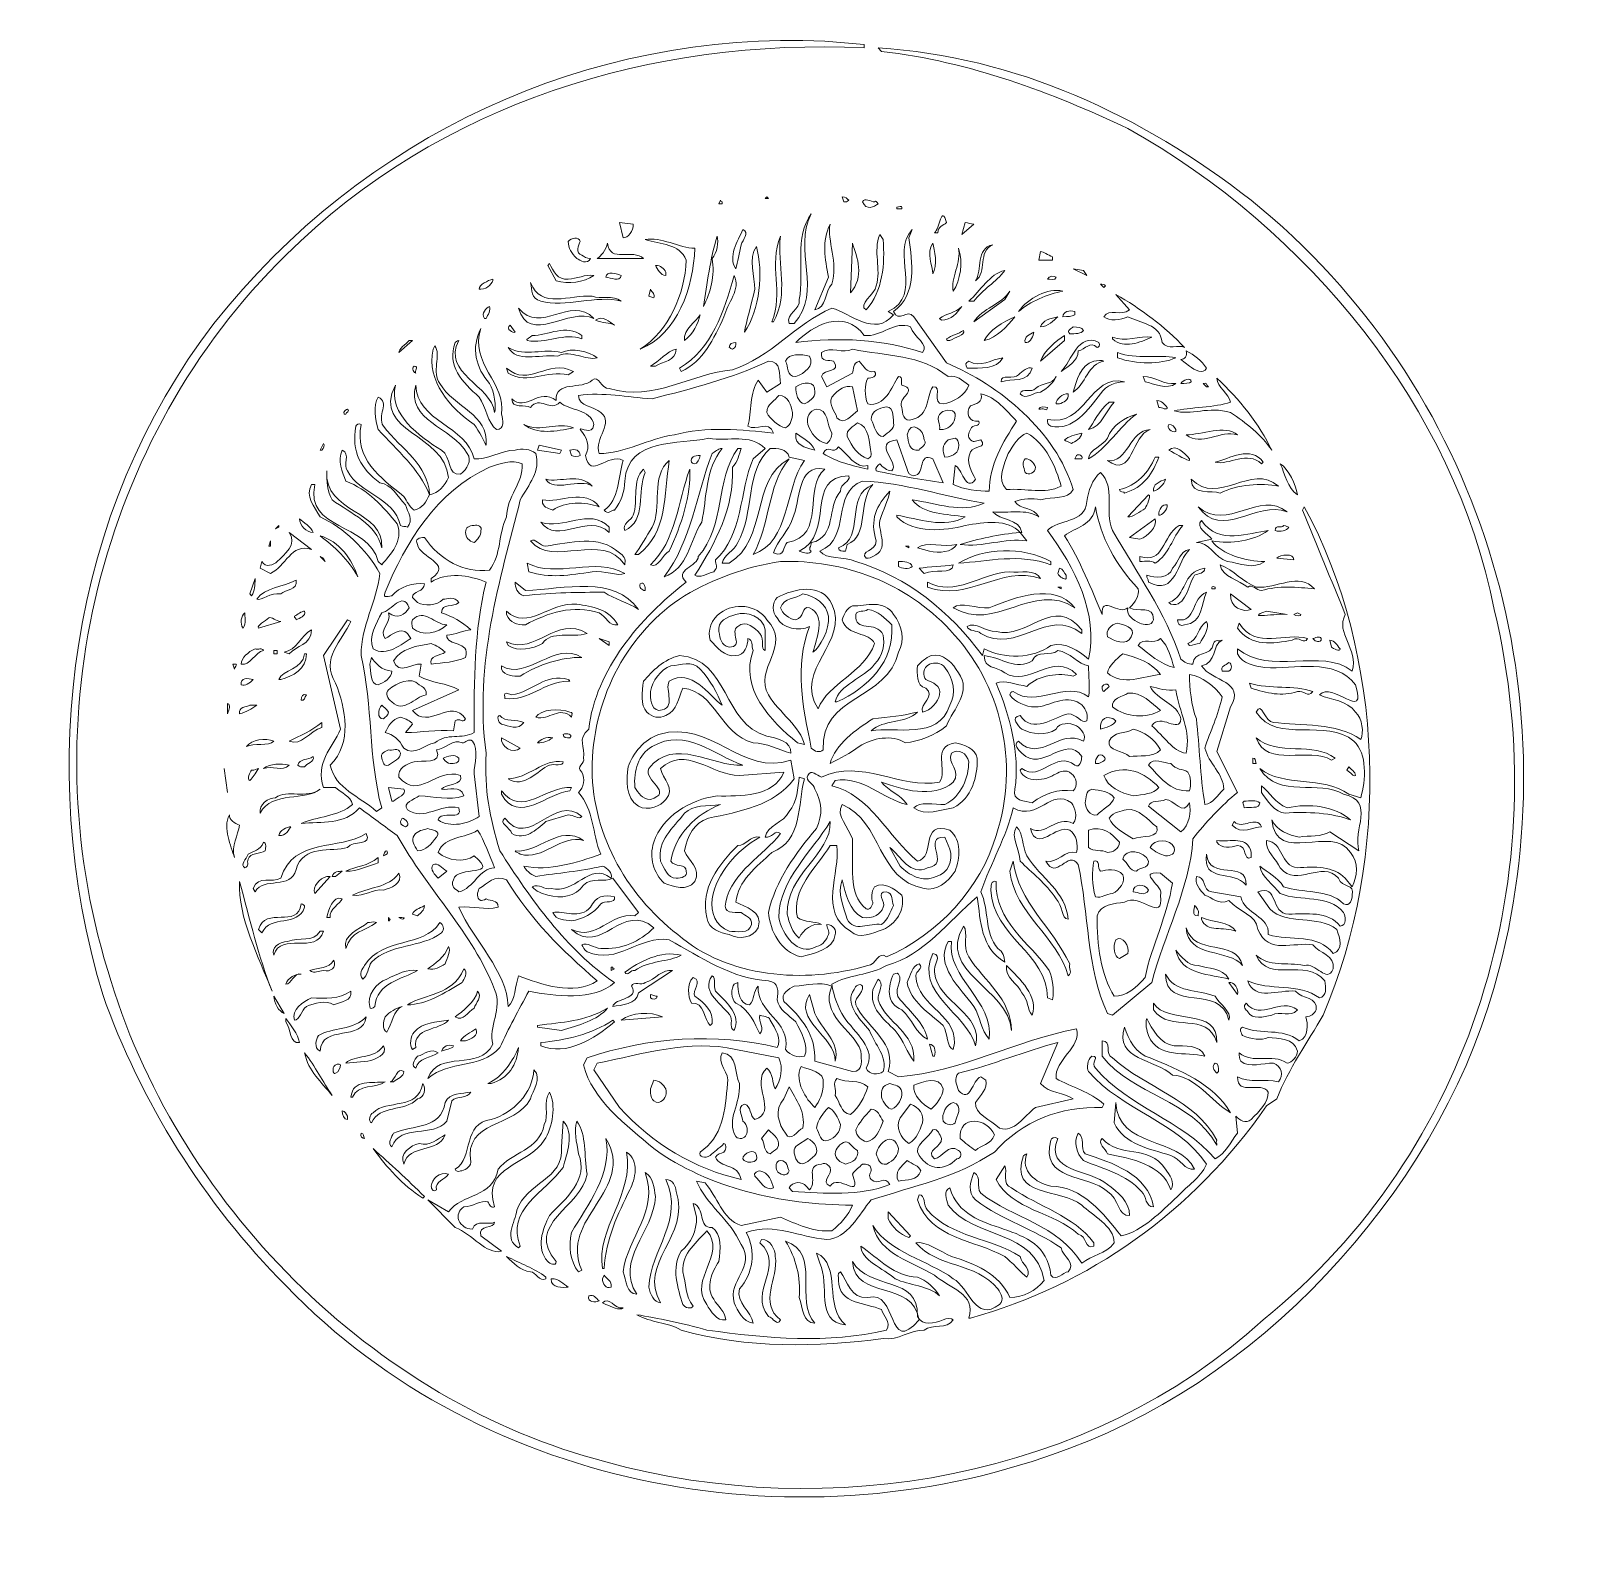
# Model space of a CAD drawing. Header units: centimetres. Extents: x -10 to 10.7, y -10 to 10.4.
import ezdxf

# ---------------------------------------------------------------- set-up
doc = ezdxf.new("R2010")
doc.units = ezdxf.units.CM
doc.header["$MEASUREMENT"] = 0
doc.layers.add('layer 1', color=7, linetype='Continuous')

msp = doc.modelspace()

# ---------------------------------------------------------------- linework, layer by layer
at = {"layer": 'layer 1', "color": 22, "lineweight": 9}
for points, knots in [([(1.20158, 10.24917), (1.20158, 10.24917), (1.20158, 10.203), (1.20158, 10.203), (1.20158, 10.203), (-1.6594, 10.34145), (-4.52052, 9.46465), (-6.59711, 7.41114), (-6.59711, 7.41114), (-9.11203, 4.94233), (-10.03495, 1.13528), (-8.99665, -2.23337), (-8.99665, -2.23337), (-8.09683, -5.34826), (-5.42036, -8.04781), (-2.28238, -8.85536), (-2.28238, -8.85536), (0.71705, -9.68601), (4.24725, -9.0861), (6.57762, -6.94032), (6.57762, -6.94032), (9.39255, -4.6791), (10.54621, -0.91822), (9.69249, 2.635), (9.69249, 2.635), (9.16187, 5.35765), (7.17756, 7.75726), (4.75487, 9.11859), (4.75487, 9.11859), (3.71657, 9.60311), (2.63209, 10.01843), (1.43232, 10.15688), (1.43232, 10.15688), (1.43232, 10.15688), (1.3862, 10.203), (1.3862, 10.203), (1.3862, 10.203), (3.23205, 10.08762), (4.93944, 9.30316), (6.41613, 8.1495), (6.41613, 8.1495), (9.53101, 5.6345), (10.73078, 1.55059), (9.76175, -2.21028), (9.76175, -2.21028), (9.0465, -5.02523), (6.71608, -7.65559), (3.97041, -8.67079), (3.97041, -8.67079), (0.41717, -10.03211), (-3.92056, -9.27067), (-6.59711, -6.47884), (-6.59711, -6.47884), (-7.70459, -5.37133), (-8.55832, -3.98693), (-9.06592, -2.5564), (-9.06592, -2.5564), (-9.98885, 0.5123), (-9.50433, 3.97323), (-7.56614, 6.48823), (-7.56614, 6.48823), (-5.55881, 9.0263), (-2.53622, 10.43374), (0.67088, 10.29528), (0.67088, 10.29528), (0.67088, 10.29528), (1.20158, 10.24917), (1.20158, 10.24917)], [0, 0, 0, 0, 0.05882353, 0.05882353, 0.05882353, 0.05882353, 0.11764706, 0.11764706, 0.11764706, 0.11764706, 0.17647059, 0.17647059, 0.17647059, 0.17647059, 0.23529412, 0.23529412, 0.23529412, 0.23529412, 0.29411765, 0.29411765, 0.29411765, 0.29411765, 0.35294118, 0.35294118, 0.35294118, 0.35294118, 0.41176471, 0.41176471, 0.41176471, 0.41176471, 0.47058824, 0.47058824, 0.47058824, 0.47058824, 0.52941176, 0.52941176, 0.52941176, 0.52941176, 0.58823529, 0.58823529, 0.58823529, 0.58823529, 0.64705882, 0.64705882, 0.64705882, 0.64705882, 0.70588235, 0.70588235, 0.70588235, 0.70588235, 0.76470588, 0.76470588, 0.76470588, 0.76470588, 0.82352941, 0.82352941, 0.82352941, 0.82352941, 0.88235294, 0.88235294, 0.88235294, 0.88235294, 0.94117647, 0.94117647, 0.94117647, 0.94117647, 1, 1, 1, 1]), ([(-0.71341, 8.12641), (-0.71341, 8.12641), (-0.71341, 8.10333), (-0.71341, 8.10333), (-0.71341, 8.10333), (-0.71341, 8.10333), (-0.75958, 8.10333), (-0.75958, 8.10333), (-0.75958, 8.10333), (-0.75958, 8.10333), (-0.73648, 8.1495), (-0.73648, 8.1495), (-0.73648, 8.1495), (-0.73648, 8.1495), (-0.73648, 8.12641), (-0.71341, 8.12641)], [0, 0, 0, 0, 0.25, 0.25, 0.25, 0.25, 0.5, 0.5, 0.5, 0.5, 0.75, 0.75, 0.75, 0.75, 1, 1, 1, 1]), ([(-0.1366, 8.17258), (-0.1366, 8.17258), (-0.1135, 8.19567), (-0.1135, 8.19567), (-0.1135, 8.19567), (-0.1135, 8.19567), (-0.09043, 8.17258), (-0.09043, 8.17258), (-0.09043, 8.17258), (-0.09043, 8.17258), (-0.1366, 8.17258), (-0.1366, 8.17258)], [0, 0, 0, 0, 0.33333333, 0.33333333, 0.33333333, 0.33333333, 0.66666667, 0.66666667, 0.66666667, 0.66666667, 1, 1, 1, 1]), ([(0.99391, 8.1495), (0.97083, 8.12641), (0.94781, 8.12641), (0.92472, 8.12641), (0.92472, 8.12641), (0.92472, 8.12641), (0.90162, 8.19567), (0.90162, 8.19567), (0.90162, 8.19567), (0.94781, 8.19567), (0.97083, 8.17258), (0.99391, 8.1495)], [0, 0, 0, 0, 0.33333333, 0.33333333, 0.33333333, 0.33333333, 0.66666667, 0.66666667, 0.66666667, 0.66666667, 1, 1, 1, 1]), ([(1.3862, 8.10333), (1.34003, 8.05722), (1.22467, 8.01105), (1.17855, 8.12641), (1.17855, 8.12641), (1.20158, 8.19567), (1.29386, 8.12641), (1.34003, 8.12641), (1.34003, 8.12641), (1.36313, 8.1495), (1.36313, 8.12641), (1.3862, 8.10333)], [0, 0, 0, 0, 0.33333333, 0.33333333, 0.33333333, 0.33333333, 0.66666667, 0.66666667, 0.66666667, 0.66666667, 1, 1, 1, 1]), ([(2.30914, 7.84955), (2.26296, 7.80338), (2.19376, 7.80338), (2.19376, 7.71109), (2.19376, 7.71109), (2.19376, 7.71109), (2.14758, 7.71109), (2.14758, 7.71109), (2.14758, 7.71109), (2.21685, 7.75726), (2.23987, 8.10333), (2.30914, 7.84955)], [0, 0, 0, 0, 0.33333333, 0.33333333, 0.33333333, 0.33333333, 0.66666667, 0.66666667, 0.66666667, 0.66666667, 1, 1, 1, 1]), ([(0.25564, 6.48823), (0.25564, 6.48823), (0.18643, 6.48823), (0.18643, 6.48823), (0.18643, 6.48823), (0.14026, 6.62668), (0.34793, 6.6728), (0.32489, 6.81126), (0.32489, 6.81126), (0.3941, 7.1804), (0.25564, 7.66498), (0.48638, 7.96493), (0.48638, 7.96493), (0.2326, 7.48035), (0.64786, 6.92664), (0.25564, 6.48823)], [0, 0, 0, 0, 0.25, 0.25, 0.25, 0.25, 0.5, 0.5, 0.5, 0.5, 0.75, 0.75, 0.75, 0.75, 1, 1, 1, 1]), ([(1.70918, 8.05722), (1.70918, 8.05722), (1.70918, 8.03412), (1.70918, 8.03412), (1.70918, 8.03412), (1.70918, 8.03412), (1.63998, 8.03412), (1.63998, 8.03412), (1.63998, 8.03412), (1.63998, 8.03412), (1.63998, 8.05722), (1.63998, 8.05722), (1.63998, 8.05722), (1.66306, 8.05722), (1.70918, 8.08029), (1.70918, 8.05722)], [0, 0, 0, 0, 0.25, 0.25, 0.25, 0.25, 0.5, 0.5, 0.5, 0.5, 0.75, 0.75, 0.75, 0.75, 1, 1, 1, 1]), ([(1.80146, 7.6419), (1.84763, 7.31886), (1.91684, 6.88046), (1.59387, 6.6497), (1.59387, 6.6497), (1.66306, 6.48823), (1.77844, 6.69589), (1.87073, 6.58051), (1.87073, 6.58051), (1.87073, 6.58051), (2.30914, 5.95753), (2.30914, 5.95753), (2.30914, 5.95753), (3.0244, 5.6576), (3.78577, 5.03462), (4.01651, 4.25016), (4.01651, 4.25016), (3.94732, 4.1117), (3.73965, 4.15787), (3.5781, 4.1117), (3.5781, 4.1117), (3.46274, 4.13478), (3.34743, 4.13478), (3.23205, 4.08861), (3.23205, 4.08861), (3.30124, 3.97323), (3.48581, 4.01942), (3.55508, 3.88094), (3.55508, 3.88094), (3.39353, 3.99632), (3.13976, 3.92713), (2.93212, 3.95015), (2.93212, 3.95015), (3.0244, 3.83485), (3.30124, 3.85787), (3.32434, 3.67329), (3.32434, 3.67329), (3.32434, 3.67329), (3.30124, 3.67329), (3.30124, 3.67329), (3.30124, 3.67329), (3.30124, 3.67329), (3.39353, 3.55791), (3.39353, 3.55791), (3.39353, 3.55791), (3.09359, 3.6041), (2.79364, 3.46563), (2.49371, 3.51182), (2.49371, 3.51182), (2.72445, 3.58101), (3.0244, 3.6502), (3.30124, 3.67329), (3.30124, 3.67329), (3.13976, 3.85787), (2.81674, 3.81175), (2.5629, 3.76558), (2.5629, 3.76558), (2.28604, 3.69639), (1.87073, 3.6502), (1.63998, 3.88094), (1.63998, 3.88094), (1.63998, 3.88094), (1.63998, 3.90404), (1.63998, 3.90404), (1.63998, 3.90404), (1.91684, 3.85787), (2.28604, 3.71947), (2.5629, 3.88094), (2.5629, 3.88094), (2.30914, 3.92713), (2.00913, 3.90404), (1.84763, 4.1117), (1.84763, 4.1117), (2.17068, 4.06551), (2.51678, 3.92713), (2.81674, 4.06551), (2.81674, 4.06551), (2.28604, 4.15787), (1.73227, 4.34245), (1.17855, 4.36547), (1.17855, 4.36547), (0.74015, 4.20399), (1.0401, 3.6041), (0.60169, 3.41953), (0.60169, 3.41953), (0.69398, 3.30415), (0.92472, 3.35027), (1.08619, 3.28106), (1.08619, 3.28106), (1.77844, 3.07341), (2.35525, 2.61191), (2.79364, 2.01202), (2.79364, 2.01202), (2.79364, 2.01202), (2.81674, 2.10431), (2.81674, 2.10431), (2.81674, 2.10431), (3.0705, 1.9659), (3.48581, 1.9659), (3.71657, 2.15048), (3.71657, 2.15048), (3.92422, 2.19659), (4.08572, 2.08128), (4.22417, 1.9659), (4.22417, 1.9659), (4.36263, 2.56581), (4.0396, 3.21187), (3.67038, 3.69639), (3.67038, 3.69639), (3.80886, 3.85787), (4.17806, 3.78866), (4.20108, 4.08861), (4.20108, 4.08861), (4.22417, 4.22707), (4.27034, 4.38856), (4.38573, 4.48085), (4.38573, 4.48085), (4.59337, 4.27318), (4.43182, 3.97323), (4.5472, 3.69639), (4.5472, 3.69639), (4.87023, 3.1426), (5.26247, 2.58888), (5.47012, 1.9659), (5.47012, 1.9659), (5.51631, 1.91973), (5.5624, 1.89666), (5.63167, 1.89666), (5.63167, 1.89666), (5.63167, 2.08128), (5.88545, 1.98894), (5.90853, 2.17357), (5.90853, 2.17357), (5.93162, 2.24276), (5.97772, 2.19659), (6.02391, 2.21969), (6.02391, 2.21969), (5.88545, 2.15048), (5.9547, 1.91973), (5.74697, 1.87356), (5.74697, 1.87356), (5.88545, 1.6659), (6.34693, 1.6659), (6.13927, 1.31985), (6.13927, 1.31985), (6.13927, 1.31985), (5.9547, 0.71996), (5.9547, 0.71996), (5.9547, 0.71996), (5.9547, 0.71996), (6.23155, 0.16625), (6.23155, 0.16625), (6.23155, 0.16625), (6.02391, 0.0047), (5.79316, -0.24907), (5.63167, -0.45673), (5.63167, -0.45673), (5.5855, -1.14891), (5.23937, -1.74885), (5.0779, -2.39485), (5.0779, -2.39485), (5.0779, -2.39485), (4.5472, -2.83326), (4.5472, -2.83326), (4.5472, -2.83326), (4.5472, -2.83326), (4.47801, -2.81018), (4.47801, -2.81018), (4.47801, -2.81018), (4.20108, -2.21028), (4.22417, -1.44891), (4.08572, -0.80286), (4.08572, -0.80286), (3.94732, -0.59519), (3.78577, -1.0336), (3.64736, -0.75667), (3.64736, -0.75667), (3.80886, -0.80286), (3.90115, -0.59519), (4.06268, -0.64131), (4.06268, -0.64131), (4.08572, -0.52593), (4.06268, -0.41062), (3.97041, -0.34135), (3.97041, -0.34135), (3.78577, -0.24907), (3.532, -0.66438), (3.43972, -0.31826), (3.43972, -0.31826), (3.64736, -0.43364), (3.78577, -0.13371), (4.01651, -0.24907), (4.01651, -0.24907), (4.08572, -0.15678), (4.0396, -0.04142), (3.99343, 0.02779), (3.99343, 0.02779), (3.71657, 0.23544), (3.55508, -0.22597), (3.20897, -0.04142), (3.20897, -0.04142), (3.11669, -0.43364), (2.90902, -0.77976), (2.77056, -1.17198), (2.77056, -1.17198), (2.88593, -1.40274), (2.81674, -1.72577), (3.00131, -1.93342), (3.00131, -1.93342), (3.0705, -1.97953), (3.09359, -2.0488), (3.09359, -2.11799), (3.09359, -2.11799), (2.77056, -1.93342), (2.77056, -1.56422), (2.72445, -1.24125), (2.72445, -1.24125), (2.33216, -1.56422), (2.00913, -2.02571), (1.50153, -2.16418), (1.50153, -2.16418), (1.27084, -2.30256), (0.99391, -2.27954), (0.76317, -2.41794), (0.76317, -2.41794), (0.78626, -2.57949), (0.85553, -2.74097), (0.92472, -2.85635), (0.92472, -2.85635), (1.06317, -3.064), (1.3862, -3.29476), (1.22467, -3.54852), (1.22467, -3.54852), (1.27084, -3.64081), (1.3862, -3.64081), (1.45541, -3.59469), (1.45541, -3.59469), (1.5246, -3.41012), (1.34003, -3.2255), (1.27084, -3.04092), (1.27084, -3.04092), (1.13238, -2.87943), (0.92472, -2.67178), (1.06317, -2.48721), (1.06317, -2.48721), (1.08619, -2.44104), (1.13238, -2.39485), (1.17855, -2.44104), (1.17855, -2.44104), (1.20158, -2.5564), (1.017, -2.60252), (1.10929, -2.74097), (1.10929, -2.74097), (1.27084, -3.01783), (1.63998, -3.2255), (1.5246, -3.59469), (1.5246, -3.59469), (1.5246, -3.59469), (1.66306, -3.6639), (1.66306, -3.6639), (1.66306, -3.6639), (2.51678, -3.59469), (3.23205, -3.17938), (4.06268, -3.01783), (4.06268, -3.01783), (4.13189, -3.27167), (3.76274, -3.43314), (3.78577, -3.68698), (3.78577, -3.68698), (3.99343, -3.80236), (4.24725, -3.87155), (4.43182, -4.0331), (4.43182, -4.0331), (4.43182, -4.0331), (4.40875, -4.07922), (4.40875, -4.07922), (4.40875, -4.07922), (3.85503, -4.05612), (3.32434, -4.26379), (2.95514, -4.6791), (2.95514, -4.6791), (2.44754, -5.02523), (1.84763, -5.14059), (1.29386, -5.32516), (1.29386, -5.32516), (1.13238, -5.50973), (0.97083, -5.85586), (0.69398, -5.85586), (0.69398, -5.85586), (0.32489, -5.83276), (0.00186, -5.62511), (-0.39036, -5.76357), (-0.39036, -5.76357), (-0.25198, -6.01733), (-0.29807, -6.31734), (-0.48272, -6.52501), (-0.48272, -6.52501), (-0.52884, -6.70958), (-0.32117, -6.82496), (-0.29807, -6.98644), (-0.29807, -6.98644), (-0.43655, -6.96334), (-0.50574, -6.82496), (-0.55191, -6.70958), (-0.55191, -6.70958), (-0.6442, -6.40963), (-0.25198, -6.225), (-0.45963, -5.92505), (-0.45963, -5.92505), (-0.59803, -5.60202), (-0.94415, -5.37133), (-1.05951, -5.0714), (-1.05951, -5.0714), (-1.05951, -5.0714), (-0.94415, -5.09442), (-0.94415, -5.09442), (-0.94415, -5.09442), (-0.78265, -5.27905), (-0.71341, -5.579), (-0.45963, -5.67128), (-0.45963, -5.67128), (-0.45963, -5.67128), (0.07107, -5.5559), (0.07107, -5.5559), (0.07107, -5.5559), (0.27872, -5.64819), (0.53255, -5.76357), (0.76317, -5.74048), (0.76317, -5.74048), (0.87855, -5.64819), (0.99391, -5.53283), (1.0401, -5.39437), (1.0401, -5.39437), (0.07107, -5.39437), (-0.89803, -5.16368), (-1.63632, -4.63299), (-1.63632, -4.63299), (-2.00552, -4.30996), (-2.46695, -3.98693), (-2.58233, -3.50241), (-2.58233, -3.50241), (-2.58233, -3.50241), (-2.53622, -3.41012), (-2.53622, -3.41012), (-2.53622, -3.41012), (-1.72866, -3.13321), (-0.78265, -3.064), (0.02495, -3.27167), (0.02495, -3.27167), (0.09414, -3.15629), (0.00186, -3.01783), (-0.06741, -2.90247), (-0.06741, -2.90247), (-0.06741, -2.85635), (-0.1366, -2.85635), (-0.20579, -2.83326), (-0.20579, -2.83326), (-0.22888, -2.92554), (-0.1366, -3.01783), (-0.20579, -3.08709), (-0.20579, -3.08709), (-0.27505, -2.94864), (-0.34426, -2.76407), (-0.52884, -2.67178), (-0.52884, -2.67178), (-0.59803, -2.62561), (-0.59803, -2.46411), (-0.55191, -2.41794), (-0.55191, -2.41794), (-0.55191, -2.41794), (-0.50574, -2.39485), (-0.50574, -2.39485), (-0.50574, -2.39485), (-0.50574, -2.51023), (-0.48272, -2.69486), (-0.34426, -2.69486), (-0.34426, -2.69486), (-0.27505, -2.62561), (-0.29807, -2.51023), (-0.22888, -2.44104), (-0.22888, -2.44104), (-0.25198, -2.81018), (0.20953, -2.90247), (0.14026, -3.29476), (0.14026, -3.29476), (0.20953, -3.38705), (0.30181, -3.41012), (0.3941, -3.38705), (0.3941, -3.38705), (0.46329, -3.24857), (0.34793, -3.064), (0.27872, -2.92554), (0.27872, -2.92554), (0.18643, -2.83326), (0.04797, -2.76407), (0.02495, -2.62561), (0.02495, -2.62561), (0.04797, -2.51023), (0.04797, -2.39485), (-0.09043, -2.37183), (-0.09043, -2.37183), (-0.57501, -2.34875), (-1.01334, -2.0488), (-1.42866, -1.81806), (-1.42866, -1.81806), (-1.82095, -1.74885), (-2.1209, -2.16418), (-2.53622, -1.97953), (-2.53622, -1.97953), (-2.58233, -1.95651), (-2.58233, -1.91034), (-2.60541, -1.88725), (-2.60541, -1.88725), (-2.53622, -1.84113), (-2.44393, -1.93342), (-2.35164, -1.93342), (-2.35164, -1.93342), (-2.07473, -1.95651), (-1.82095, -1.84113), (-1.63632, -1.65658), (-1.63632, -1.65658), (-2.05164, -1.28736), (-2.35164, -2.0488), (-2.74388, -1.6796), (-2.74388, -1.6796), (-2.39776, -1.84113), (-2.23628, -1.44891), (-1.89016, -1.49503), (-1.89016, -1.49503), (-1.89016, -1.49503), (-1.84397, -1.44891), (-1.84397, -1.44891), (-1.84397, -1.44891), (-1.84397, -1.44891), (-2.19009, -0.98741), (-2.19009, -0.98741), (-2.19009, -0.98741), (-2.30547, -1.05662), (-2.46695, -0.96433), (-2.58233, -1.0797), (-2.58233, -1.0797), (-2.69769, -1.24125), (-2.88226, -1.26427), (-3.06691, -1.21817), (-3.06691, -1.21817), (-3.1361, -1.19508), (-3.22839, -1.17198), (-3.27456, -1.10279), (-3.27456, -1.10279), (-3.18227, -1.05662), (-3.11303, -1.14891), (-3.02074, -1.12589), (-3.02074, -1.12589), (-2.69769, -1.21817), (-2.51312, -0.75667), (-2.21319, -0.98741), (-2.21319, -0.98741), (-2.19009, -0.91822), (-2.2593, -0.84895), (-2.32855, -0.82593), (-2.32855, -0.82593), (-2.6285, -0.89514), (-2.92845, -0.91822), (-3.22839, -0.96433), (-3.22839, -0.96433), (-3.2976, -0.94124), (-3.36684, -0.87205), (-3.38994, -0.82593), (-3.38994, -0.82593), (-3.04382, -0.89514), (-2.67462, -0.77976), (-2.35164, -0.66438), (-2.35164, -0.66438), (-2.46695, -0.38752), (-2.44393, -0.0645), (-2.6516, 0.16625), (-2.6516, 0.16625), (-2.58233, 0.23544), (-2.55931, 0.35082), (-2.60541, 0.44303), (-2.60541, 0.44303), (-2.69769, 0.5123), (-2.55931, 0.55841), (-2.58233, 0.62768), (-2.58233, 0.62768), (-2.55931, 0.78915), (-2.67462, 0.88144), (-2.51312, 1.01991), (-2.51312, 1.01991), (-2.42084, 1.82745), (-1.82095, 2.51962), (-1.19799, 3.0042), (-1.19799, 3.0042), (-1.38256, 3.16569), (-1.03644, 3.21187), (-1.03644, 3.35027), (-1.03644, 3.35027), (-0.66729, 3.76558), (-0.80567, 4.38856), (-0.50574, 4.80388), (-0.50574, 4.80388), (-0.50574, 4.80388), (-0.45963, 4.80388), (-0.45963, 4.80388), (-0.45963, 4.80388), (-0.48272, 4.73467), (-0.50574, 4.6193), (-0.57501, 4.55009), (-0.57501, 4.55009), (-0.55191, 3.99632), (-0.80567, 3.53484), (-1.08261, 3.09648), (-1.08261, 3.09648), (-1.01334, 3.05031), (-0.92106, 3.11958), (-0.82877, 3.1426), (-0.82877, 3.1426), (-0.75958, 3.21187), (-0.80567, 3.23489), (-0.80567, 3.30415), (-0.80567, 3.30415), (-0.43655, 3.62718), (-0.48272, 4.22707), (-0.29807, 4.66547), (-0.29807, 4.66547), (-0.29807, 4.66547), (-0.1366, 4.80388), (-0.1366, 4.80388), (-0.1366, 4.80388), (-0.34426, 5.01152), (-0.62112, 4.89616), (-0.89803, 4.94233), (-0.89803, 4.94233), (-1.29027, 4.85005), (-1.98244, 4.96543), (-2.02862, 4.36547), (-2.02862, 4.36547), (-2.02862, 4.22707), (-2.07473, 4.08861), (-2.16702, 3.97323), (-2.16702, 3.97323), (-2.21319, 3.97323), (-2.2593, 3.90404), (-2.30547, 3.97323), (-2.30547, 3.97323), (-2.09781, 4.1117), (-2.1209, 4.41164), (-2.05164, 4.64238), (-2.05164, 4.64238), (-2.2593, 4.75776), (-2.49004, 4.36547), (-2.55931, 4.71159), (-2.55931, 4.71159), (-2.49004, 4.82695), (-2.53622, 4.96543), (-2.6285, 5.05771), (-2.6285, 5.05771), (-2.6285, 5.10381), (-2.46695, 4.96543), (-2.44393, 5.1269), (-2.44393, 5.1269), (-2.49004, 5.33457), (-2.7669, 5.31148), (-2.90536, 5.42686), (-2.90536, 5.42686), (-3.02074, 5.28845), (-3.18227, 5.51914), (-3.2976, 5.35765), (-3.2976, 5.35765), (-3.36684, 5.40376), (-3.55142, 5.33457), (-3.55142, 5.47303), (-3.55142, 5.47303), (-3.36684, 5.28845), (-3.18227, 5.6345), (-2.95153, 5.44993), (-2.95153, 5.44993), (-2.97462, 5.72679), (-2.60541, 5.58839), (-2.46695, 5.72679), (-2.46695, 5.72679), (-2.37466, 5.79606), (-2.35164, 5.61143), (-2.23628, 5.61143), (-2.23628, 5.61143), (-1.63632, 5.42686), (-1.12872, 5.81915), (-0.57501, 5.86525), (-0.57501, 5.86525), (-0.06741, 6.02674), (0.27872, 6.48823), (0.76317, 6.69589), (0.76317, 6.69589), (1.017, 6.62668), (1.34003, 6.30366), (1.59387, 6.60361), (1.59387, 6.60361), (1.59387, 6.60361), (1.5246, 6.6497), (1.5246, 6.6497), (1.5246, 6.6497), (2.00913, 6.88046), (1.5477, 7.43424), (1.84763, 7.75726), (1.84763, 7.75726), (1.84763, 7.75726), (1.80146, 7.6419), (1.80146, 7.6419)], [0, 0, 0, 0, 0.00657895, 0.00657895, 0.00657895, 0.00657895, 0.01315789, 0.01315789, 0.01315789, 0.01315789, 0.01973684, 0.01973684, 0.01973684, 0.01973684, 0.02631579, 0.02631579, 0.02631579, 0.02631579, 0.03289474, 0.03289474, 0.03289474, 0.03289474, 0.03947368, 0.03947368, 0.03947368, 0.03947368, 0.04605263, 0.04605263, 0.04605263, 0.04605263, 0.05263158, 0.05263158, 0.05263158, 0.05263158, 0.05921053, 0.05921053, 0.05921053, 0.05921053, 0.06578947, 0.06578947, 0.06578947, 0.06578947, 0.07236842, 0.07236842, 0.07236842, 0.07236842, 0.07894737, 0.07894737, 0.07894737, 0.07894737, 0.08552632, 0.08552632, 0.08552632, 0.08552632, 0.09210526, 0.09210526, 0.09210526, 0.09210526, 0.09868421, 0.09868421, 0.09868421, 0.09868421, 0.10526316, 0.10526316, 0.10526316, 0.10526316, 0.11184211, 0.11184211, 0.11184211, 0.11184211, 0.11842105, 0.11842105, 0.11842105, 0.11842105, 0.125, 0.125, 0.125, 0.125, 0.13157895, 0.13157895, 0.13157895, 0.13157895, 0.13815789, 0.13815789, 0.13815789, 0.13815789, 0.14473684, 0.14473684, 0.14473684, 0.14473684, 0.15131579, 0.15131579, 0.15131579, 0.15131579, 0.15789474, 0.15789474, 0.15789474, 0.15789474, 0.16447368, 0.16447368, 0.16447368, 0.16447368, 0.17105263, 0.17105263, 0.17105263, 0.17105263, 0.17763158, 0.17763158, 0.17763158, 0.17763158, 0.18421053, 0.18421053, 0.18421053, 0.18421053, 0.19078947, 0.19078947, 0.19078947, 0.19078947, 0.19736842, 0.19736842, 0.19736842, 0.19736842, 0.20394737, 0.20394737, 0.20394737, 0.20394737, 0.21052632, 0.21052632, 0.21052632, 0.21052632, 0.21710526, 0.21710526, 0.21710526, 0.21710526, 0.22368421, 0.22368421, 0.22368421, 0.22368421, 0.23026316, 0.23026316, 0.23026316, 0.23026316, 0.23684211, 0.23684211, 0.23684211, 0.23684211, 0.24342105, 0.24342105, 0.24342105, 0.24342105, 0.25, 0.25, 0.25, 0.25, 0.25657895, 0.25657895, 0.25657895, 0.25657895, 0.26315789, 0.26315789, 0.26315789, 0.26315789, 0.26973684, 0.26973684, 0.26973684, 0.26973684, 0.27631579, 0.27631579, 0.27631579, 0.27631579, 0.28289474, 0.28289474, 0.28289474, 0.28289474, 0.28947368, 0.28947368, 0.28947368, 0.28947368, 0.29605263, 0.29605263, 0.29605263, 0.29605263, 0.30263158, 0.30263158, 0.30263158, 0.30263158, 0.30921053, 0.30921053, 0.30921053, 0.30921053, 0.31578947, 0.31578947, 0.31578947, 0.31578947, 0.32236842, 0.32236842, 0.32236842, 0.32236842, 0.32894737, 0.32894737, 0.32894737, 0.32894737, 0.33552632, 0.33552632, 0.33552632, 0.33552632, 0.34210526, 0.34210526, 0.34210526, 0.34210526, 0.34868421, 0.34868421, 0.34868421, 0.34868421, 0.35526316, 0.35526316, 0.35526316, 0.35526316, 0.36184211, 0.36184211, 0.36184211, 0.36184211, 0.36842105, 0.36842105, 0.36842105, 0.36842105, 0.375, 0.375, 0.375, 0.375, 0.38157895, 0.38157895, 0.38157895, 0.38157895, 0.38815789, 0.38815789, 0.38815789, 0.38815789, 0.39473684, 0.39473684, 0.39473684, 0.39473684, 0.40131579, 0.40131579, 0.40131579, 0.40131579, 0.40789474, 0.40789474, 0.40789474, 0.40789474, 0.41447368, 0.41447368, 0.41447368, 0.41447368, 0.42105263, 0.42105263, 0.42105263, 0.42105263, 0.42763158, 0.42763158, 0.42763158, 0.42763158, 0.43421053, 0.43421053, 0.43421053, 0.43421053, 0.44078947, 0.44078947, 0.44078947, 0.44078947, 0.44736842, 0.44736842, 0.44736842, 0.44736842, 0.45394737, 0.45394737, 0.45394737, 0.45394737, 0.46052632, 0.46052632, 0.46052632, 0.46052632, 0.46710526, 0.46710526, 0.46710526, 0.46710526, 0.47368421, 0.47368421, 0.47368421, 0.47368421, 0.48026316, 0.48026316, 0.48026316, 0.48026316, 0.48684211, 0.48684211, 0.48684211, 0.48684211, 0.49342105, 0.49342105, 0.49342105, 0.49342105, 0.5, 0.5, 0.5, 0.5, 0.50657895, 0.50657895, 0.50657895, 0.50657895, 0.51315789, 0.51315789, 0.51315789, 0.51315789, 0.51973684, 0.51973684, 0.51973684, 0.51973684, 0.52631579, 0.52631579, 0.52631579, 0.52631579, 0.53289474, 0.53289474, 0.53289474, 0.53289474, 0.53947368, 0.53947368, 0.53947368, 0.53947368, 0.54605263, 0.54605263, 0.54605263, 0.54605263, 0.55263158, 0.55263158, 0.55263158, 0.55263158, 0.55921053, 0.55921053, 0.55921053, 0.55921053, 0.56578947, 0.56578947, 0.56578947, 0.56578947, 0.57236842, 0.57236842, 0.57236842, 0.57236842, 0.57894737, 0.57894737, 0.57894737, 0.57894737, 0.58552632, 0.58552632, 0.58552632, 0.58552632, 0.59210526, 0.59210526, 0.59210526, 0.59210526, 0.59868421, 0.59868421, 0.59868421, 0.59868421, 0.60526316, 0.60526316, 0.60526316, 0.60526316, 0.61184211, 0.61184211, 0.61184211, 0.61184211, 0.61842105, 0.61842105, 0.61842105, 0.61842105, 0.625, 0.625, 0.625, 0.625, 0.63157895, 0.63157895, 0.63157895, 0.63157895, 0.63815789, 0.63815789, 0.63815789, 0.63815789, 0.64473684, 0.64473684, 0.64473684, 0.64473684, 0.65131579, 0.65131579, 0.65131579, 0.65131579, 0.65789474, 0.65789474, 0.65789474, 0.65789474, 0.66447368, 0.66447368, 0.66447368, 0.66447368, 0.67105263, 0.67105263, 0.67105263, 0.67105263, 0.67763158, 0.67763158, 0.67763158, 0.67763158, 0.68421053, 0.68421053, 0.68421053, 0.68421053, 0.69078947, 0.69078947, 0.69078947, 0.69078947, 0.69736842, 0.69736842, 0.69736842, 0.69736842, 0.70394737, 0.70394737, 0.70394737, 0.70394737, 0.71052632, 0.71052632, 0.71052632, 0.71052632, 0.71710526, 0.71710526, 0.71710526, 0.71710526, 0.72368421, 0.72368421, 0.72368421, 0.72368421, 0.73026316, 0.73026316, 0.73026316, 0.73026316, 0.73684211, 0.73684211, 0.73684211, 0.73684211, 0.74342105, 0.74342105, 0.74342105, 0.74342105, 0.75, 0.75, 0.75, 0.75, 0.75657895, 0.75657895, 0.75657895, 0.75657895, 0.76315789, 0.76315789, 0.76315789, 0.76315789, 0.76973684, 0.76973684, 0.76973684, 0.76973684, 0.77631579, 0.77631579, 0.77631579, 0.77631579, 0.78289474, 0.78289474, 0.78289474, 0.78289474, 0.78947368, 0.78947368, 0.78947368, 0.78947368, 0.79605263, 0.79605263, 0.79605263, 0.79605263, 0.80263158, 0.80263158, 0.80263158, 0.80263158, 0.80921053, 0.80921053, 0.80921053, 0.80921053, 0.81578947, 0.81578947, 0.81578947, 0.81578947, 0.82236842, 0.82236842, 0.82236842, 0.82236842, 0.82894737, 0.82894737, 0.82894737, 0.82894737, 0.83552632, 0.83552632, 0.83552632, 0.83552632, 0.84210526, 0.84210526, 0.84210526, 0.84210526, 0.84868421, 0.84868421, 0.84868421, 0.84868421, 0.85526316, 0.85526316, 0.85526316, 0.85526316, 0.86184211, 0.86184211, 0.86184211, 0.86184211, 0.86842105, 0.86842105, 0.86842105, 0.86842105, 0.875, 0.875, 0.875, 0.875, 0.88157895, 0.88157895, 0.88157895, 0.88157895, 0.88815789, 0.88815789, 0.88815789, 0.88815789, 0.89473684, 0.89473684, 0.89473684, 0.89473684, 0.90131579, 0.90131579, 0.90131579, 0.90131579, 0.90789474, 0.90789474, 0.90789474, 0.90789474, 0.91447368, 0.91447368, 0.91447368, 0.91447368, 0.92105263, 0.92105263, 0.92105263, 0.92105263, 0.92763158, 0.92763158, 0.92763158, 0.92763158, 0.93421053, 0.93421053, 0.93421053, 0.93421053, 0.94078947, 0.94078947, 0.94078947, 0.94078947, 0.94736842, 0.94736842, 0.94736842, 0.94736842, 0.95394737, 0.95394737, 0.95394737, 0.95394737, 0.96052632, 0.96052632, 0.96052632, 0.96052632, 0.96710526, 0.96710526, 0.96710526, 0.96710526, 0.97368421, 0.97368421, 0.97368421, 0.97368421, 0.98026316, 0.98026316, 0.98026316, 0.98026316, 0.98684211, 0.98684211, 0.98684211, 0.98684211, 0.99342105, 0.99342105, 0.99342105, 0.99342105, 1, 1, 1, 1]), ([(-1.91323, 7.82647), (-1.91323, 7.73419), (-1.98244, 7.6419), (-2.05164, 7.6419), (-2.05164, 7.6419), (-2.05164, 7.6419), (-2.09781, 7.84955), (-2.09781, 7.84955), (-2.09781, 7.84955), (-2.09781, 7.84955), (-1.91323, 7.82647), (-1.91323, 7.82647)], [0, 0, 0, 0, 0.33333333, 0.33333333, 0.33333333, 0.33333333, 0.66666667, 0.66666667, 0.66666667, 0.66666667, 1, 1, 1, 1]), ([(-0.45963, 7.54962), (-0.48272, 7.43424), (-0.50574, 7.31886), (-0.52884, 7.22659), (-0.52884, 7.22659), (-0.6442, 7.38807), (-0.50574, 7.59571), (-0.43655, 7.75726), (-0.43655, 7.75726), (-0.34426, 7.71109), (-0.43655, 7.61881), (-0.45963, 7.54962)], [0, 0, 0, 0, 0.33333333, 0.33333333, 0.33333333, 0.33333333, 0.66666667, 0.66666667, 0.66666667, 0.66666667, 1, 1, 1, 1]), ([(0.76317, 7.01892), (0.67088, 6.92664), (0.69398, 6.69589), (0.53255, 6.6728), (0.53255, 6.6728), (0.53255, 6.6728), (0.71705, 7.11121), (0.71705, 7.11121), (0.71705, 7.11121), (0.67088, 7.36504), (0.62477, 7.59571), (0.74015, 7.82647), (0.74015, 7.82647), (0.69398, 7.61881), (0.85553, 7.29578), (0.76317, 7.01892)], [0, 0, 0, 0, 0.25, 0.25, 0.25, 0.25, 0.5, 0.5, 0.5, 0.5, 0.75, 0.75, 0.75, 0.75, 1, 1, 1, 1]), ([(1.45541, 7.61881), (1.47849, 7.29578), (1.45541, 6.92664), (1.22467, 6.6728), (1.22467, 6.6728), (1.10929, 6.74206), (1.34003, 6.88046), (1.36313, 6.99583), (1.36313, 6.99583), (1.43232, 7.22659), (1.31696, 7.45733), (1.40924, 7.688), (1.40924, 7.688), (1.40924, 7.688), (1.45541, 7.61881), (1.45541, 7.61881)], [0, 0, 0, 0, 0.25, 0.25, 0.25, 0.25, 0.5, 0.5, 0.5, 0.5, 0.75, 0.75, 0.75, 0.75, 1, 1, 1, 1]), ([(2.67828, 7.82647), (2.67828, 7.82647), (2.51678, 7.688), (2.51678, 7.688), (2.51678, 7.688), (2.51678, 7.688), (2.5629, 7.84955), (2.5629, 7.84955), (2.5629, 7.84955), (2.60907, 7.84955), (2.63209, 7.82647), (2.67828, 7.82647)], [0, 0, 0, 0, 0.33333333, 0.33333333, 0.33333333, 0.33333333, 0.66666667, 0.66666667, 0.66666667, 0.66666667, 1, 1, 1, 1]), ([(-2.49004, 7.36504), (-2.53622, 7.27268), (-2.6285, 7.34195), (-2.67462, 7.36504), (-2.67462, 7.36504), (-2.74388, 7.43424), (-2.78998, 7.50343), (-2.78998, 7.59571), (-2.78998, 7.59571), (-2.74388, 7.6419), (-2.6516, 7.66498), (-2.6285, 7.59571), (-2.6285, 7.59571), (-2.6516, 7.54962), (-2.69769, 7.43424), (-2.60541, 7.41114), (-2.60541, 7.41114), (-2.58233, 7.38807), (-2.53622, 7.36504), (-2.49004, 7.36504)], [0, 0, 0, 0, 0.2, 0.2, 0.2, 0.2, 0.4, 0.4, 0.4, 0.4, 0.6, 0.6, 0.6, 0.6, 0.8, 0.8, 0.8, 0.8, 1, 1, 1, 1]), ([(-1.77478, 7.36504), (-1.77478, 7.36504), (-2.39776, 7.36504), (-2.39776, 7.36504), (-2.39776, 7.36504), (-2.35164, 7.38807), (-2.28238, 7.48035), (-2.2593, 7.57269), (-2.2593, 7.57269), (-2.23628, 7.29578), (-1.91323, 7.50343), (-1.77478, 7.36504)], [0, 0, 0, 0, 0.33333333, 0.33333333, 0.33333333, 0.33333333, 0.66666667, 0.66666667, 0.66666667, 0.66666667, 1, 1, 1, 1]), ([(-1.08261, 7.50343), (-1.1057, 6.97275), (-1.31335, 6.34977), (-1.82095, 6.1421), (-1.82095, 6.1421), (-1.42866, 6.39594), (-1.22101, 6.88046), (-1.19799, 7.34195), (-1.19799, 7.34195), (-1.29027, 7.57269), (-1.54404, 7.54962), (-1.75168, 7.61881), (-1.75168, 7.61881), (-1.54404, 7.66498), (-1.29027, 7.50343), (-1.08261, 7.50343)], [0, 0, 0, 0, 0.25, 0.25, 0.25, 0.25, 0.5, 0.5, 0.5, 0.5, 0.75, 0.75, 0.75, 0.75, 1, 1, 1, 1]), ([(-0.85186, 7.36504), (-0.80567, 7.1343), (-0.87494, 6.90354), (-0.96723, 6.71897), (-0.96723, 6.71897), (-0.92106, 7.01892), (-0.87494, 7.36504), (-0.78265, 7.66498), (-0.78265, 7.66498), (-0.75958, 7.59571), (-0.78265, 7.43424), (-0.85186, 7.36504)], [0, 0, 0, 0, 0.33333333, 0.33333333, 0.33333333, 0.33333333, 0.66666667, 0.66666667, 0.66666667, 0.66666667, 1, 1, 1, 1]), ([(-0.41346, 6.37286), (-0.39036, 6.51132), (-0.32117, 6.74206), (-0.27505, 6.94973), (-0.27505, 6.94973), (-0.27505, 7.11121), (-0.36734, 7.36504), (-0.25198, 7.52652), (-0.25198, 7.52652), (-0.15969, 7.1804), (-0.20579, 6.6728), (-0.41346, 6.37286)], [0, 0, 0, 0, 0.33333333, 0.33333333, 0.33333333, 0.33333333, 0.66666667, 0.66666667, 0.66666667, 0.66666667, 1, 1, 1, 1]), ([(-0.02122, 6.51132), (-0.02122, 6.51132), (-0.04431, 6.51132), (-0.04431, 6.51132), (-0.04431, 6.51132), (0.11724, 6.90354), (-0.09043, 7.27268), (0.07107, 7.66498), (0.07107, 7.66498), (0.02495, 7.27268), (0.18643, 6.90354), (-0.02122, 6.51132)], [0, 0, 0, 0, 0.33333333, 0.33333333, 0.33333333, 0.33333333, 0.66666667, 0.66666667, 0.66666667, 0.66666667, 1, 1, 1, 1]), ([(1.017, 6.90354), (1.017, 6.90354), (1.0401, 7.57269), (1.0401, 7.57269), (1.0401, 7.57269), (1.10929, 7.38807), (1.20158, 7.11121), (1.017, 6.90354)], [0, 0, 0, 0, 0.5, 0.5, 0.5, 0.5, 1, 1, 1, 1]), ([(2.12449, 7.15738), (2.12449, 7.27268), (2.0322, 7.43424), (2.12449, 7.57269), (2.12449, 7.57269), (2.14758, 7.48035), (2.19376, 7.27268), (2.12449, 7.15738)], [0, 0, 0, 0, 0.5, 0.5, 0.5, 0.5, 1, 1, 1, 1]), ([(2.40142, 6.92664), (2.35525, 7.08811), (2.51678, 7.31886), (2.47061, 7.50343), (2.47061, 7.50343), (2.5398, 7.31886), (2.49371, 7.06504), (2.40142, 6.92664)], [0, 0, 0, 0, 0.5, 0.5, 0.5, 0.5, 1, 1, 1, 1]), ([(2.93212, 7.54962), (2.72445, 7.45733), (2.86285, 7.1804), (2.70136, 7.06504), (2.70136, 7.06504), (2.79364, 7.20349), (2.70136, 7.50343), (2.93212, 7.54962)], [0, 0, 0, 0, 0.5, 0.5, 0.5, 0.5, 1, 1, 1, 1]), ([(-2.78998, 7.08811), (-2.67462, 7.08811), (-2.55931, 7.15738), (-2.44393, 7.1343), (-2.44393, 7.1343), (-2.58233, 7.04202), (-2.78998, 7.01892), (-2.95153, 7.06504), (-2.95153, 7.06504), (-2.95153, 7.06504), (-3.06691, 7.27268), (-3.06691, 7.27268), (-3.06691, 7.27268), (-3.06691, 7.27268), (-3.04382, 7.29578), (-3.04382, 7.29578), (-3.04382, 7.29578), (-2.99764, 7.20349), (-2.92845, 7.06504), (-2.78998, 7.08811)], [0, 0, 0, 0, 0.2, 0.2, 0.2, 0.2, 0.4, 0.4, 0.4, 0.4, 0.6, 0.6, 0.6, 0.6, 0.8, 0.8, 0.8, 0.8, 1, 1, 1, 1]), ([(-1.47484, 7.1804), (-1.47484, 7.1804), (-1.47484, 7.1343), (-1.47484, 7.1343), (-1.47484, 7.1343), (-1.54404, 7.1343), (-1.59021, 7.22659), (-1.6133, 7.27268), (-1.6133, 7.27268), (-1.54404, 7.27268), (-1.49792, 7.22659), (-1.47484, 7.1804)], [0, 0, 0, 0, 0.33333333, 0.33333333, 0.33333333, 0.33333333, 0.66666667, 0.66666667, 0.66666667, 0.66666667, 1, 1, 1, 1]), ([(3.73965, 7.38807), (3.73965, 7.38807), (3.73965, 7.34195), (3.73965, 7.34195), (3.73965, 7.34195), (3.73965, 7.34195), (3.55508, 7.34195), (3.55508, 7.34195), (3.55508, 7.34195), (3.55508, 7.34195), (3.5781, 7.45733), (3.5781, 7.45733), (3.5781, 7.45733), (3.62429, 7.45733), (3.67038, 7.41114), (3.73965, 7.38807)], [0, 0, 0, 0, 0.25, 0.25, 0.25, 0.25, 0.5, 0.5, 0.5, 0.5, 0.75, 0.75, 0.75, 0.75, 1, 1, 1, 1]), ([(-3.96675, 6.94973), (-3.96675, 6.94973), (-3.98982, 6.94973), (-3.98982, 6.94973), (-3.98982, 6.94973), (-3.98982, 7.01892), (-3.87446, 7.06504), (-3.8052, 7.08811), (-3.8052, 7.08811), (-3.8052, 7.04202), (-3.87446, 6.94973), (-3.96675, 6.94973)], [0, 0, 0, 0, 0.33333333, 0.33333333, 0.33333333, 0.33333333, 0.66666667, 0.66666667, 0.66666667, 0.66666667, 1, 1, 1, 1]), ([(-2.07473, 7.1343), (-2.09781, 7.04202), (-2.21319, 7.11121), (-2.28238, 7.11121), (-2.28238, 7.11121), (-2.28238, 7.20349), (-2.1209, 7.15738), (-2.07473, 7.1343)], [0, 0, 0, 0, 0.5, 0.5, 0.5, 0.5, 1, 1, 1, 1]), ([(-0.69037, 6.58051), (-0.82877, 6.28058), (-0.96723, 5.98063), (-1.26718, 5.84217), (-1.26718, 5.84217), (-1.26718, 5.84217), (-1.29027, 5.88834), (-1.29027, 5.88834), (-1.29027, 5.88834), (-0.85186, 6.1421), (-0.69037, 6.6497), (-0.55191, 7.1343), (-0.55191, 7.1343), (-0.45963, 6.94973), (-0.6442, 6.76508), (-0.69037, 6.58051)], [0, 0, 0, 0, 0.25, 0.25, 0.25, 0.25, 0.5, 0.5, 0.5, 0.5, 0.75, 0.75, 0.75, 0.75, 1, 1, 1, 1]), ([(3.09359, 7.20349), (2.97821, 7.04202), (2.79364, 6.94973), (2.67828, 6.78818), (2.67828, 6.78818), (2.67828, 6.78818), (2.60907, 6.78818), (2.60907, 6.78818), (2.60907, 6.78818), (2.77056, 6.92664), (2.88593, 7.15738), (3.09359, 7.20349)], [0, 0, 0, 0, 0.33333333, 0.33333333, 0.33333333, 0.33333333, 0.66666667, 0.66666667, 0.66666667, 0.66666667, 1, 1, 1, 1]), ([(3.78577, 7.11121), (3.78577, 7.06504), (3.69348, 7.08811), (3.67038, 7.08811), (3.67038, 7.08811), (3.69348, 7.1343), (3.76274, 7.1343), (3.78577, 7.11121)], [0, 0, 0, 0, 0.5, 0.5, 0.5, 0.5, 1, 1, 1, 1]), ([(4.20108, 7.1343), (4.20108, 7.1343), (4.01651, 7.22659), (4.01651, 7.22659), (4.01651, 7.22659), (4.01651, 7.22659), (4.15496, 7.20349), (4.15496, 7.20349), (4.15496, 7.20349), (4.15496, 7.20349), (4.20108, 7.1343), (4.20108, 7.1343)], [0, 0, 0, 0, 0.33333333, 0.33333333, 0.33333333, 0.33333333, 0.66666667, 0.66666667, 0.66666667, 0.66666667, 1, 1, 1, 1]), ([(-2.44393, 6.55742), (-2.7669, 6.71897), (-3.32067, 6.18829), (-3.45913, 6.69589), (-3.45913, 6.69589), (-3.1592, 6.32675), (-2.7669, 6.88046), (-2.44393, 6.55742)], [0, 0, 0, 0, 0.5, 0.5, 0.5, 0.5, 1, 1, 1, 1]), ([(-2.46695, 6.85744), (-2.35164, 6.81126), (-2.19009, 6.88046), (-2.07473, 6.78818), (-2.07473, 6.78818), (-2.39776, 6.88046), (-2.83617, 6.69589), (-3.1592, 6.78818), (-3.1592, 6.78818), (-3.2976, 6.83435), (-3.27456, 6.92664), (-3.2976, 7.04202), (-3.2976, 7.04202), (-3.1592, 6.6728), (-2.7669, 6.88046), (-2.46695, 6.85744)], [0, 0, 0, 0, 0.25, 0.25, 0.25, 0.25, 0.5, 0.5, 0.5, 0.5, 0.75, 0.75, 0.75, 0.75, 1, 1, 1, 1]), ([(-1.63632, 6.83435), (-1.63632, 6.83435), (-1.70559, 6.85744), (-1.70559, 6.85744), (-1.70559, 6.85744), (-1.70559, 6.85744), (-1.68249, 6.94973), (-1.68249, 6.94973), (-1.68249, 6.94973), (-1.6594, 6.90354), (-1.6133, 6.88046), (-1.63632, 6.83435)], [0, 0, 0, 0, 0.33333333, 0.33333333, 0.33333333, 0.33333333, 0.66666667, 0.66666667, 0.66666667, 0.66666667, 1, 1, 1, 1]), ([(2.67828, 6.51132), (2.79364, 6.69589), (3.04742, 6.74206), (3.16278, 6.92664), (3.16278, 6.92664), (3.16278, 6.92664), (3.09359, 6.81126), (3.09359, 6.81126), (3.09359, 6.81126), (3.09359, 6.81126), (2.67828, 6.51132), (2.67828, 6.51132)], [0, 0, 0, 0, 0.33333333, 0.33333333, 0.33333333, 0.33333333, 0.66666667, 0.66666667, 0.66666667, 0.66666667, 1, 1, 1, 1]), ([(3.87805, 6.92664), (3.67038, 6.88046), (3.43972, 6.78818), (3.27816, 6.6497), (3.27816, 6.6497), (3.41662, 6.83435), (3.67038, 6.97275), (3.87805, 6.92664)], [0, 0, 0, 0, 0.5, 0.5, 0.5, 0.5, 1, 1, 1, 1]), ([(4.45492, 6.99583), (4.45492, 6.99583), (4.43182, 6.97275), (4.43182, 6.97275), (4.43182, 6.97275), (4.43182, 6.97275), (4.38573, 7.01892), (4.38573, 7.01892), (4.38573, 7.01892), (4.40875, 7.01892), (4.43182, 7.01892), (4.45492, 6.99583)], [0, 0, 0, 0, 0.33333333, 0.33333333, 0.33333333, 0.33333333, 0.66666667, 0.66666667, 0.66666667, 0.66666667, 1, 1, 1, 1]), ([(5.51631, 6.1652), (5.44704, 6.21137), (5.28554, 6.11908), (5.21635, 6.23439), (5.21635, 6.23439), (5.19326, 6.48823), (4.91635, 6.48823), (4.75487, 6.58051), (4.75487, 6.58051), (4.66258, 6.5344), (4.50103, 6.51132), (4.43182, 6.58051), (4.43182, 6.58051), (4.50103, 6.69589), (4.66258, 6.58051), (4.77794, 6.6728), (4.77794, 6.6728), (4.77794, 6.6728), (4.59337, 6.88046), (4.59337, 6.88046), (4.59337, 6.88046), (4.91635, 6.69589), (5.26247, 6.44206), (5.51631, 6.1652)], [0, 0, 0, 0, 0.16666667, 0.16666667, 0.16666667, 0.16666667, 0.33333333, 0.33333333, 0.33333333, 0.33333333, 0.5, 0.5, 0.5, 0.5, 0.66666667, 0.66666667, 0.66666667, 0.66666667, 0.83333333, 0.83333333, 0.83333333, 0.83333333, 1, 1, 1, 1]), ([(-3.85137, 6.71897), (-3.82827, 6.6728), (-3.87446, 6.60361), (-3.89754, 6.55742), (-3.89754, 6.55742), (-3.89754, 6.55742), (-3.92056, 6.55742), (-3.92056, 6.55742), (-3.92056, 6.55742), (-3.96675, 6.62668), (-3.89754, 6.69589), (-3.85137, 6.71897)], [0, 0, 0, 0, 0.33333333, 0.33333333, 0.33333333, 0.33333333, 0.66666667, 0.66666667, 0.66666667, 0.66666667, 1, 1, 1, 1]), ([(1.20158, 6.32675), (1.43232, 6.30366), (1.61689, 6.5344), (1.82456, 6.44206), (1.82456, 6.44206), (1.87073, 6.30366), (2.07839, 6.21137), (1.98611, 6.09601), (1.98611, 6.09601), (1.45541, 6.28058), (0.85553, 6.30366), (0.27872, 6.23439), (0.27872, 6.23439), (0.50946, 6.46515), (0.92472, 6.69589), (1.20158, 6.32675)], [0, 0, 0, 0, 0.25, 0.25, 0.25, 0.25, 0.5, 0.5, 0.5, 0.5, 0.75, 0.75, 0.75, 0.75, 1, 1, 1, 1]), ([(2.51678, 6.71897), (2.44754, 6.62668), (2.37833, 6.5344), (2.23987, 6.5344), (2.23987, 6.5344), (2.23987, 6.5344), (2.21685, 6.55742), (2.21685, 6.55742), (2.21685, 6.55742), (2.30914, 6.62668), (2.4245, 6.62668), (2.51678, 6.71897)], [0, 0, 0, 0, 0.33333333, 0.33333333, 0.33333333, 0.33333333, 0.66666667, 0.66666667, 0.66666667, 0.66666667, 1, 1, 1, 1]), ([(4.0396, 6.60361), (3.99343, 6.58051), (3.94732, 6.58051), (3.87805, 6.58051), (3.87805, 6.58051), (3.87805, 6.6497), (3.97041, 6.6728), (4.0396, 6.6497), (4.0396, 6.6497), (4.0396, 6.6497), (4.0396, 6.60361), (4.0396, 6.60361)], [0, 0, 0, 0, 0.33333333, 0.33333333, 0.33333333, 0.33333333, 0.66666667, 0.66666667, 0.66666667, 0.66666667, 1, 1, 1, 1]), ([(-3.50524, 6.37286), (-3.52834, 6.34977), (-3.6437, 6.41904), (-3.57451, 6.46515), (-3.57451, 6.46515), (-3.57451, 6.46515), (-3.50524, 6.37286), (-3.50524, 6.37286)], [0, 0, 0, 0, 0.5, 0.5, 0.5, 0.5, 1, 1, 1, 1]), ([(-2.60541, 6.32675), (-2.60541, 6.32675), (-2.60541, 6.28058), (-2.60541, 6.28058), (-2.60541, 6.28058), (-2.83617, 6.37286), (-3.08993, 6.21137), (-3.34377, 6.25748), (-3.34377, 6.25748), (-3.36684, 6.28058), (-3.2976, 6.30366), (-3.27456, 6.32675), (-3.27456, 6.32675), (-3.06691, 6.32675), (-2.81307, 6.48823), (-2.60541, 6.32675)], [0, 0, 0, 0, 0.25, 0.25, 0.25, 0.25, 0.5, 0.5, 0.5, 0.5, 0.75, 0.75, 0.75, 0.75, 1, 1, 1, 1]), ([(-2.16702, 6.46515), (-2.23628, 6.51132), (-2.32855, 6.48823), (-2.42084, 6.5344), (-2.42084, 6.5344), (-2.32855, 6.60361), (-2.23628, 6.51132), (-2.16702, 6.46515)], [0, 0, 0, 0, 0.5, 0.5, 0.5, 0.5, 1, 1, 1, 1]), ([(-1.01334, 6.60361), (-1.03644, 6.48823), (-1.1057, 6.34977), (-1.22101, 6.25748), (-1.22101, 6.25748), (-1.24408, 6.41904), (-1.05951, 6.51132), (-1.01334, 6.60361)], [0, 0, 0, 0, 0.5, 0.5, 0.5, 0.5, 1, 1, 1, 1]), ([(3.23205, 6.58051), (3.11669, 6.44206), (3.00131, 6.30366), (2.81674, 6.25748), (2.81674, 6.25748), (2.88593, 6.39594), (3.0705, 6.51132), (3.23205, 6.58051)], [0, 0, 0, 0, 0.5, 0.5, 0.5, 0.5, 1, 1, 1, 1]), ([(3.80886, 6.58051), (3.76274, 6.5344), (3.67038, 6.44206), (3.5781, 6.44206), (3.5781, 6.44206), (3.60119, 6.5344), (3.71657, 6.55742), (3.80886, 6.58051)], [0, 0, 0, 0, 0.5, 0.5, 0.5, 0.5, 1, 1, 1, 1]), ([(4.15496, 6.39594), (4.13189, 6.34977), (4.0396, 6.34977), (3.97041, 6.34977), (3.97041, 6.34977), (3.92422, 6.39594), (3.99343, 6.41904), (4.01651, 6.44206), (4.01651, 6.44206), (4.08572, 6.44206), (4.13189, 6.44206), (4.15496, 6.39594)], [0, 0, 0, 0, 0.33333333, 0.33333333, 0.33333333, 0.33333333, 0.66666667, 0.66666667, 0.66666667, 0.66666667, 1, 1, 1, 1]), ([(-5.07423, 6.09601), (-5.07423, 6.1421), (-4.98195, 6.21137), (-4.93583, 6.25748), (-4.93583, 6.25748), (-4.93583, 6.25748), (-4.88966, 6.25748), (-4.88966, 6.25748), (-4.88966, 6.25748), (-4.88966, 6.25748), (-5.07423, 6.09601), (-5.07423, 6.09601)], [0, 0, 0, 0, 0.33333333, 0.33333333, 0.33333333, 0.33333333, 0.66666667, 0.66666667, 0.66666667, 0.66666667, 1, 1, 1, 1]), ([(-3.68989, 5.26536), (-3.6668, 5.19617), (-3.6437, 5.05771), (-3.75908, 5.05771), (-3.75908, 5.05771), (-3.87446, 5.15), (-3.89754, 5.35765), (-3.98982, 5.4961), (-3.98982, 5.4961), (-4.22051, 5.70377), (-4.42823, 5.91144), (-4.31285, 6.23439), (-4.31285, 6.23439), (-4.31285, 6.23439), (-4.28978, 6.25748), (-4.26668, 6.25748), (-4.26668, 6.25748), (-4.49742, 5.81915), (-3.82827, 5.6576), (-3.78218, 5.28845), (-3.78218, 5.28845), (-3.75908, 5.35765), (-3.78218, 5.56531), (-3.85137, 5.68067), (-3.85137, 5.68067), (-4.03594, 5.88834), (-4.1052, 6.1652), (-3.96675, 6.41904), (-3.96675, 6.41904), (-4.12823, 5.95753), (-3.62063, 5.68067), (-3.68989, 5.26536)], [0, 0, 0, 0, 0.125, 0.125, 0.125, 0.125, 0.25, 0.25, 0.25, 0.25, 0.375, 0.375, 0.375, 0.375, 0.5, 0.5, 0.5, 0.5, 0.625, 0.625, 0.625, 0.625, 0.75, 0.75, 0.75, 0.75, 0.875, 0.875, 0.875, 0.875, 1, 1, 1, 1]), ([(-0.52884, 6.23439), (-0.52884, 6.18829), (-0.52884, 6.1652), (-0.57501, 6.1421), (-0.57501, 6.1421), (-0.59803, 6.1421), (-0.59803, 6.1652), (-0.62112, 6.1652), (-0.62112, 6.1652), (-0.62112, 6.21137), (-0.57501, 6.23439), (-0.52884, 6.23439)], [0, 0, 0, 0, 0.33333333, 0.33333333, 0.33333333, 0.33333333, 0.66666667, 0.66666667, 0.66666667, 0.66666667, 1, 1, 1, 1]), ([(2.5398, 6.39594), (2.5629, 6.32675), (2.4245, 6.30366), (2.35525, 6.25748), (2.35525, 6.25748), (2.33216, 6.25748), (2.30914, 6.25748), (2.30914, 6.28058), (2.30914, 6.28058), (2.37833, 6.32675), (2.47061, 6.34977), (2.5398, 6.39594)], [0, 0, 0, 0, 0.33333333, 0.33333333, 0.33333333, 0.33333333, 0.66666667, 0.66666667, 0.66666667, 0.66666667, 1, 1, 1, 1]), ([(3.39353, 6.23439), (3.39353, 6.23439), (3.37045, 6.23439), (3.37045, 6.23439), (3.37045, 6.23439), (3.34743, 6.30366), (3.43972, 6.34977), (3.48581, 6.37286), (3.48581, 6.37286), (3.48581, 6.32675), (3.43972, 6.23439), (3.39353, 6.23439)], [0, 0, 0, 0, 0.33333333, 0.33333333, 0.33333333, 0.33333333, 0.66666667, 0.66666667, 0.66666667, 0.66666667, 1, 1, 1, 1]), ([(3.90115, 6.25748), (3.90115, 6.25748), (3.5781, 5.98063), (3.5781, 5.98063), (3.5781, 5.98063), (3.62429, 6.11908), (3.78577, 6.25748), (3.90115, 6.32675), (3.90115, 6.32675), (3.90115, 6.32675), (3.90115, 6.25748), (3.90115, 6.25748)], [0, 0, 0, 0, 0.33333333, 0.33333333, 0.33333333, 0.33333333, 0.66666667, 0.66666667, 0.66666667, 0.66666667, 1, 1, 1, 1]), ([(4.36263, 6.23439), (4.38573, 6.18829), (4.36263, 6.1652), (4.33954, 6.1652), (4.33954, 6.1652), (4.24725, 6.25748), (4.17806, 6.1421), (4.08572, 6.11908), (4.08572, 6.11908), (4.08572, 5.98063), (3.94732, 5.91144), (3.85503, 5.84217), (3.85503, 5.84217), (3.99343, 5.98063), (4.08572, 6.37286), (4.36263, 6.23439)], [0, 0, 0, 0, 0.25, 0.25, 0.25, 0.25, 0.5, 0.5, 0.5, 0.5, 0.75, 0.75, 0.75, 0.75, 1, 1, 1, 1]), ([(5.0779, 6.30366), (4.91635, 6.23439), (4.70868, 6.1421), (4.5472, 6.28058), (4.5472, 6.28058), (4.5472, 6.28058), (4.5472, 6.30366), (4.5472, 6.30366), (4.5472, 6.30366), (4.70868, 6.23439), (4.91635, 6.32675), (5.0779, 6.30366)], [0, 0, 0, 0, 0.33333333, 0.33333333, 0.33333333, 0.33333333, 0.66666667, 0.66666667, 0.66666667, 0.66666667, 1, 1, 1, 1]), ([(-4.52052, 5.68067), (-4.33587, 5.35765), (-3.85137, 5.26536), (-3.89754, 4.85005), (-3.89754, 4.85005), (-3.92056, 4.89616), (-3.98982, 5.03462), (-4.05903, 5.1269), (-4.05903, 5.1269), (-4.38206, 5.35765), (-4.70509, 5.70377), (-4.61281, 6.1421), (-4.61281, 6.1421), (-4.61281, 6.1421), (-4.58971, 6.18829), (-4.58971, 6.18829), (-4.58971, 6.18829), (-4.49742, 6.07291), (-4.63583, 5.81915), (-4.52052, 5.68067)], [0, 0, 0, 0, 0.2, 0.2, 0.2, 0.2, 0.4, 0.4, 0.4, 0.4, 0.6, 0.6, 0.6, 0.6, 0.8, 0.8, 0.8, 0.8, 1, 1, 1, 1]), ([(-2.72079, 5.84217), (-2.72079, 5.84217), (-2.78998, 5.79606), (-2.78998, 5.79606), (-2.78998, 5.79606), (-3.08993, 5.86525), (-3.32067, 5.6576), (-3.5976, 5.81915), (-3.5976, 5.81915), (-3.5976, 5.81915), (-3.62063, 5.88834), (-3.62063, 5.88834), (-3.62063, 5.88834), (-3.32067, 5.61143), (-3.06691, 6.02674), (-2.72079, 5.84217)], [0, 0, 0, 0, 0.25, 0.25, 0.25, 0.25, 0.5, 0.5, 0.5, 0.5, 0.75, 0.75, 0.75, 0.75, 1, 1, 1, 1]), ([(-2.88226, 6.09601), (-2.74388, 6.1652), (-2.51312, 6.11908), (-2.39776, 6.02674), (-2.39776, 6.02674), (-2.55931, 5.98063), (-2.74388, 6.1421), (-2.92845, 6.04982), (-2.92845, 6.04982), (-3.20531, 6.07291), (-3.48222, 5.95753), (-3.5976, 6.1652), (-3.5976, 6.1652), (-3.36684, 6.02674), (-3.11303, 6.1652), (-2.88226, 6.09601)], [0, 0, 0, 0, 0.25, 0.25, 0.25, 0.25, 0.5, 0.5, 0.5, 0.5, 0.75, 0.75, 0.75, 0.75, 1, 1, 1, 1]), ([(-1.33637, 6.1421), (-1.33637, 5.98063), (-1.52102, 5.98063), (-1.6133, 5.91144), (-1.6133, 5.91144), (-1.6133, 5.91144), (-1.68249, 5.91144), (-1.68249, 5.91144), (-1.68249, 5.91144), (-1.56711, 5.98063), (-1.45175, 6.11908), (-1.33637, 6.1421)], [0, 0, 0, 0, 0.33333333, 0.33333333, 0.33333333, 0.33333333, 0.66666667, 0.66666667, 0.66666667, 0.66666667, 1, 1, 1, 1]), ([(0.46329, 6.04982), (0.53255, 5.91144), (0.3941, 5.81915), (0.27872, 5.77296), (0.27872, 5.77296), (0.14026, 5.77296), (0.18643, 5.91144), (0.14026, 5.98063), (0.14026, 5.98063), (0.18643, 6.09601), (0.34793, 6.07291), (0.46329, 6.04982)], [0, 0, 0, 0, 0.33333333, 0.33333333, 0.33333333, 0.33333333, 0.66666667, 0.66666667, 0.66666667, 0.66666667, 1, 1, 1, 1]), ([(2.33216, 5.77296), (2.44754, 5.79606), (2.51678, 5.72679), (2.60907, 5.6576), (2.60907, 5.6576), (2.5629, 5.51914), (2.40142, 5.42686), (2.26296, 5.40376), (2.26296, 5.40376), (2.10147, 5.40376), (2.26296, 5.6576), (2.12449, 5.6345), (2.12449, 5.6345), (2.0322, 5.4961), (2.07839, 5.24228), (1.84763, 5.19617), (1.84763, 5.19617), (1.73227, 5.15), (1.70918, 5.28845), (1.70918, 5.35765), (1.70918, 5.35765), (1.63998, 5.4961), (1.93992, 5.58839), (1.70918, 5.6576), (1.70918, 5.6576), (1.68615, 5.68067), (1.73227, 5.77296), (1.66306, 5.77296), (1.66306, 5.77296), (1.57077, 5.6345), (1.47849, 5.35765), (1.24775, 5.40376), (1.24775, 5.40376), (1.20158, 5.51914), (1.20158, 5.6576), (1.24775, 5.74988), (1.24775, 5.74988), (1.29386, 5.74988), (1.3862, 5.77296), (1.34003, 5.84217), (1.34003, 5.84217), (1.22467, 5.81915), (1.20158, 5.91144), (1.13238, 5.98063), (1.13238, 5.98063), (1.0401, 5.95753), (1.06317, 5.86525), (1.0401, 5.81915), (1.0401, 5.81915), (1.0401, 5.81915), (0.69398, 5.6345), (0.69398, 5.6345), (0.69398, 5.6345), (0.69398, 5.6345), (0.62477, 5.77296), (0.62477, 5.77296), (0.62477, 5.77296), (0.64786, 5.88834), (0.90162, 5.81915), (0.78626, 5.98063), (0.78626, 5.98063), (0.74015, 6.00372), (0.60169, 5.95753), (0.62477, 6.09601), (0.62477, 6.09601), (0.74015, 6.18829), (0.92472, 6.07291), (1.0401, 6.1421), (1.0401, 6.1421), (1.50153, 6.04982), (1.96301, 6.07291), (2.33216, 5.77296)], [0, 0, 0, 0, 0.05555556, 0.05555556, 0.05555556, 0.05555556, 0.11111111, 0.11111111, 0.11111111, 0.11111111, 0.16666667, 0.16666667, 0.16666667, 0.16666667, 0.22222222, 0.22222222, 0.22222222, 0.22222222, 0.27777778, 0.27777778, 0.27777778, 0.27777778, 0.33333333, 0.33333333, 0.33333333, 0.33333333, 0.38888889, 0.38888889, 0.38888889, 0.38888889, 0.44444444, 0.44444444, 0.44444444, 0.44444444, 0.5, 0.5, 0.5, 0.5, 0.55555556, 0.55555556, 0.55555556, 0.55555556, 0.61111111, 0.61111111, 0.61111111, 0.61111111, 0.66666667, 0.66666667, 0.66666667, 0.66666667, 0.72222222, 0.72222222, 0.72222222, 0.72222222, 0.77777778, 0.77777778, 0.77777778, 0.77777778, 0.83333333, 0.83333333, 0.83333333, 0.83333333, 0.88888889, 0.88888889, 0.88888889, 0.88888889, 0.94444444, 0.94444444, 0.94444444, 0.94444444, 1, 1, 1, 1]), ([(3.0705, 6.02674), (2.97821, 5.86525), (2.77056, 5.88834), (2.58599, 5.88834), (2.58599, 5.88834), (2.5629, 5.93446), (2.5629, 5.95753), (2.60907, 5.98063), (2.60907, 5.98063), (2.77056, 5.88834), (2.90902, 6.00372), (3.0705, 6.02674)], [0, 0, 0, 0, 0.33333333, 0.33333333, 0.33333333, 0.33333333, 0.66666667, 0.66666667, 0.66666667, 0.66666667, 1, 1, 1, 1]), ([(5.40093, 6.02674), (5.19326, 5.93446), (4.87023, 5.93446), (4.61639, 6.02674), (4.61639, 6.02674), (4.61639, 6.02674), (4.61639, 6.09601), (4.61639, 6.09601), (4.61639, 6.09601), (4.87023, 6.00372), (5.17018, 6.07291), (5.40093, 6.02674)], [0, 0, 0, 0, 0.33333333, 0.33333333, 0.33333333, 0.33333333, 0.66666667, 0.66666667, 0.66666667, 0.66666667, 1, 1, 1, 1]), ([(5.81624, 5.88834), (5.77007, 5.79606), (5.65469, 5.86525), (5.5855, 5.91144), (5.5855, 5.91144), (5.5855, 5.91144), (5.47012, 6.00372), (5.47012, 6.00372), (5.47012, 6.00372), (5.51631, 6.00372), (5.5624, 6.04982), (5.53933, 6.11908), (5.53933, 6.11908), (5.65469, 6.07291), (5.74697, 5.98063), (5.81624, 5.88834)], [0, 0, 0, 0, 0.25, 0.25, 0.25, 0.25, 0.5, 0.5, 0.5, 0.5, 0.75, 0.75, 0.75, 0.75, 1, 1, 1, 1]), ([(-4.84349, 5.81915), (-4.86657, 5.81915), (-4.91276, 5.88834), (-4.86657, 5.91144), (-4.86657, 5.91144), (-4.79738, 5.91144), (-4.86657, 5.84217), (-4.84349, 5.81915)], [0, 0, 0, 0, 0.5, 0.5, 0.5, 0.5, 1, 1, 1, 1]), ([(0.07107, 5.68067), (0.07107, 5.68067), (-0.1135, 5.56531), (-0.1135, 5.56531), (-0.1135, 5.56531), (-0.1135, 5.56531), (-0.22888, 5.72679), (-0.22888, 5.72679), (-0.22888, 5.72679), (-0.34426, 5.56531), (-0.32117, 5.28845), (-0.36734, 5.10381), (-0.36734, 5.10381), (-0.25198, 5.03462), (-0.09043, 5.19617), (-0.02122, 5.01152), (-0.02122, 5.01152), (-0.43655, 5.05771), (-0.94415, 5.10381), (-1.35946, 4.98845), (-1.35946, 4.98845), (-1.70559, 4.94233), (-2.02862, 4.73467), (-2.37466, 4.73467), (-2.37466, 4.73467), (-2.44393, 4.94233), (-2.16702, 5.15), (-2.35164, 5.28845), (-2.35164, 5.28845), (-2.44393, 5.38074), (-2.6516, 5.35765), (-2.6516, 5.51914), (-2.6516, 5.51914), (-2.30547, 5.56531), (-2.00552, 5.4961), (-1.6594, 5.47303), (-1.6594, 5.47303), (-1.12872, 5.61143), (-0.57501, 5.74988), (-0.09043, 5.98063), (-0.09043, 5.98063), (0.09414, 5.98063), (0.04797, 5.79606), (0.07107, 5.68067)], [0, 0, 0, 0, 0.09090909, 0.09090909, 0.09090909, 0.09090909, 0.18181818, 0.18181818, 0.18181818, 0.18181818, 0.27272727, 0.27272727, 0.27272727, 0.27272727, 0.36363636, 0.36363636, 0.36363636, 0.36363636, 0.45454545, 0.45454545, 0.45454545, 0.45454545, 0.54545455, 0.54545455, 0.54545455, 0.54545455, 0.63636364, 0.63636364, 0.63636364, 0.63636364, 0.72727273, 0.72727273, 0.72727273, 0.72727273, 0.81818182, 0.81818182, 0.81818182, 0.81818182, 0.90909091, 0.90909091, 0.90909091, 0.90909091, 1, 1, 1, 1]), ([(3.46274, 5.88834), (3.41662, 5.68067), (3.18588, 5.74988), (3.04742, 5.70377), (3.04742, 5.70377), (3.0244, 5.81915), (3.23205, 5.72679), (3.27816, 5.79606), (3.27816, 5.79606), (3.32434, 5.84217), (3.41662, 5.91144), (3.46274, 5.88834)], [0, 0, 0, 0, 0.33333333, 0.33333333, 0.33333333, 0.33333333, 0.66666667, 0.66666667, 0.66666667, 0.66666667, 1, 1, 1, 1]), ([(4.70868, 5.70377), (4.61639, 5.70377), (4.45492, 5.6576), (4.38573, 5.54222), (4.38573, 5.54222), (4.22417, 5.33457), (4.01651, 5.03462), (3.71657, 5.10381), (3.71657, 5.10381), (3.67038, 5.1269), (3.67038, 5.15), (3.67038, 5.19617), (3.67038, 5.19617), (4.17806, 5.08079), (4.24725, 5.81915), (4.70868, 5.70377)], [0, 0, 0, 0, 0.25, 0.25, 0.25, 0.25, 0.5, 0.5, 0.5, 0.5, 0.75, 0.75, 0.75, 0.75, 1, 1, 1, 1]), ([(4.43182, 5.98063), (4.22417, 5.95753), (4.17806, 5.6576), (4.01651, 5.56531), (4.01651, 5.56531), (4.06268, 5.70377), (4.10879, 5.93446), (4.29344, 5.98063), (4.29344, 5.98063), (4.33954, 5.98063), (4.40875, 6.00372), (4.43182, 5.98063)], [0, 0, 0, 0, 0.33333333, 0.33333333, 0.33333333, 0.33333333, 0.66666667, 0.66666667, 0.66666667, 0.66666667, 1, 1, 1, 1]), ([(-4.49742, 4.78078), (-4.35897, 4.68849), (-4.42823, 4.43473), (-4.24361, 4.45783), (-4.24361, 4.45783), (-4.15132, 4.52702), (-4.08211, 4.64238), (-4.15132, 4.73467), (-4.15132, 4.73467), (-4.35897, 5.10381), (-4.98195, 5.17307), (-4.84349, 5.6576), (-4.84349, 5.6576), (-4.84349, 5.17307), (-4.15132, 5.10381), (-4.05903, 4.66547), (-4.05903, 4.66547), (-3.89754, 4.64238), (-3.68989, 4.78078), (-3.50524, 4.78078), (-3.50524, 4.78078), (-3.41296, 4.80388), (-3.2976, 4.80388), (-3.22839, 4.73467), (-3.22839, 4.73467), (-3.1592, 4.50392), (-3.32067, 4.31935), (-3.43605, 4.1117), (-3.43605, 4.1117), (-3.71291, 3.02722), (-4.05903, 1.89666), (-3.89754, 0.69687), (-3.89754, 0.69687), (-3.92056, 0.18934), (-3.85137, -0.15678), (-3.71291, -0.61829), (-3.71291, -0.61829), (-3.2976, -1.26427), (-2.81307, -1.95651), (-2.16702, -2.39485), (-2.16702, -2.39485), (-2.44393, -2.64869), (-2.97462, -2.57949), (-3.32067, -2.51023), (-3.32067, -2.51023), (-3.45913, -2.76407), (-3.5976, -3.01783), (-3.71291, -3.27167), (-3.71291, -3.27167), (-3.98982, -3.57162), (-4.38206, -3.43314), (-4.682, -3.68698), (-4.682, -3.68698), (-4.54354, -3.29476), (-3.98982, -3.59469), (-3.8052, -3.2255), (-3.8052, -3.2255), (-3.87446, -2.99481), (-3.6668, -2.74097), (-3.78218, -2.48721), (-3.78218, -2.48721), (-4.08211, -1.72577), (-4.682, -1.14891), (-5.09731, -0.41062), (-5.09731, -0.41062), (-5.25881, -0.29524), (-5.44343, -0.15678), (-5.60493, -0.04142), (-5.60493, -0.04142), (-5.81258, -0.27216), (-6.11253, -0.22597), (-6.38944, -0.24907), (-6.38944, -0.24907), (-6.18179, -0.15678), (-5.88179, -0.15678), (-5.69722, 0.0047), (-5.69722, 0.0047), (-5.72029, 0.12008), (-5.85875, 0.16625), (-5.92796, 0.23544), (-5.92796, 0.23544), (-5.92796, 0.23544), (-6.08943, 0.23544), (-6.08943, 0.23544), (-6.08943, 0.23544), (-6.20482, 0.55841), (-5.97413, 0.76608), (-5.85875, 1.01991), (-5.85875, 1.01991), (-5.85875, 1.01991), (-6.08943, 2.01202), (-6.08943, 2.01202), (-6.08943, 2.01202), (-6.08943, 2.01202), (-5.76648, 2.4966), (-5.76648, 2.4966), (-5.76648, 2.4966), (-5.76648, 2.4966), (-5.72029, 2.47352), (-5.72029, 2.47352), (-5.72029, 2.47352), (-5.83567, 2.21969), (-6.13561, 1.9659), (-5.92796, 1.64288), (-5.92796, 1.64288), (-5.7895, 1.29675), (-5.69722, 0.83527), (-5.99715, 0.53532), (-5.99715, 0.53532), (-5.92796, 0.21236), (-5.60493, 0.12008), (-5.37417, -0.08759), (-5.37417, -0.08759), (-5.37417, -0.08759), (-5.30498, -0.04142), (-5.30498, -0.04142), (-5.30498, -0.04142), (-5.48955, 0.6507), (-5.42036, 1.31985), (-5.58183, 2.01202), (-5.58183, 2.01202), (-5.58183, 2.42733), (-5.37417, 2.72729), (-5.32807, 3.11958), (-5.32807, 3.11958), (-5.51264, 3.44255), (-5.81258, 3.74249), (-6.13561, 3.88094), (-6.13561, 3.88094), (-6.20482, 4.01942), (-6.34327, 4.15787), (-6.25099, 4.31935), (-6.25099, 4.31935), (-6.25099, 4.31935), (-6.20482, 4.31935), (-6.20482, 4.31935), (-6.20482, 4.31935), (-6.34327, 3.69639), (-5.48955, 3.81175), (-5.35115, 3.28106), (-5.35115, 3.28106), (-5.35115, 3.28106), (-5.30498, 3.23489), (-5.30498, 3.23489), (-5.30498, 3.23489), (-5.1896, 3.37334), (-5.00504, 3.55791), (-5.09731, 3.78866), (-5.09731, 3.78866), (-5.28188, 4.01942), (-5.48955, 4.25016), (-5.7895, 4.36547), (-5.7895, 4.36547), (-5.83567, 4.48085), (-5.90486, 4.64238), (-5.83567, 4.78078), (-5.83567, 4.78078), (-5.72029, 4.73467), (-5.83567, 4.57313), (-5.76648, 4.50392), (-5.76648, 4.50392), (-5.60493, 4.18089), (-5.1435, 4.15787), (-5.05114, 3.76558), (-5.05114, 3.76558), (-5.02812, 3.74249), (-4.98195, 3.76558), (-4.95885, 3.74249), (-4.95885, 3.74249), (-4.86657, 3.83485), (-4.95885, 3.95015), (-4.98195, 4.04249), (-4.98195, 4.04249), (-5.09731, 4.15787), (-5.16652, 4.31935), (-5.32807, 4.34245), (-5.32807, 4.34245), (-5.58183, 4.52702), (-5.72029, 4.75776), (-5.6511, 5.10381), (-5.6511, 5.10381), (-5.6511, 5.1269), (-5.60493, 5.15), (-5.58183, 5.1269), (-5.58183, 5.1269), (-5.67412, 4.66547), (-5.32807, 4.41164), (-5.00504, 4.15787), (-5.00504, 4.15787), (-4.95885, 4.08861), (-4.93583, 4.01942), (-4.86657, 3.97323), (-4.86657, 3.97323), (-4.75121, 3.99632), (-4.70509, 4.08861), (-4.65892, 4.18089), (-4.65892, 4.18089), (-4.79738, 4.52702), (-5.09731, 4.78078), (-5.35115, 5.05771), (-5.35115, 5.05771), (-5.39726, 5.19617), (-5.42036, 5.38074), (-5.35115, 5.4961), (-5.35115, 5.4961), (-5.1896, 5.42686), (-5.37417, 5.24228), (-5.28188, 5.10381), (-5.28188, 5.10381), (-5.02812, 4.78078), (-4.682, 4.59621), (-4.65892, 4.18089), (-4.65892, 4.18089), (-4.54354, 4.20399), (-4.45125, 4.29628), (-4.40514, 4.41164), (-4.40514, 4.41164), (-4.45125, 5.01152), (-5.44343, 5.01152), (-5.12041, 5.6576), (-5.12041, 5.6576), (-5.21269, 5.26536), (-4.79738, 4.96543), (-4.49742, 4.78078)], [0, 0, 0, 0, 0.01785714, 0.01785714, 0.01785714, 0.01785714, 0.03571429, 0.03571429, 0.03571429, 0.03571429, 0.05357143, 0.05357143, 0.05357143, 0.05357143, 0.07142857, 0.07142857, 0.07142857, 0.07142857, 0.08928571, 0.08928571, 0.08928571, 0.08928571, 0.10714286, 0.10714286, 0.10714286, 0.10714286, 0.125, 0.125, 0.125, 0.125, 0.14285714, 0.14285714, 0.14285714, 0.14285714, 0.16071429, 0.16071429, 0.16071429, 0.16071429, 0.17857143, 0.17857143, 0.17857143, 0.17857143, 0.19642857, 0.19642857, 0.19642857, 0.19642857, 0.21428571, 0.21428571, 0.21428571, 0.21428571, 0.23214286, 0.23214286, 0.23214286, 0.23214286, 0.25, 0.25, 0.25, 0.25, 0.26785714, 0.26785714, 0.26785714, 0.26785714, 0.28571429, 0.28571429, 0.28571429, 0.28571429, 0.30357143, 0.30357143, 0.30357143, 0.30357143, 0.32142857, 0.32142857, 0.32142857, 0.32142857, 0.33928571, 0.33928571, 0.33928571, 0.33928571, 0.35714286, 0.35714286, 0.35714286, 0.35714286, 0.375, 0.375, 0.375, 0.375, 0.39285714, 0.39285714, 0.39285714, 0.39285714, 0.41071429, 0.41071429, 0.41071429, 0.41071429, 0.42857143, 0.42857143, 0.42857143, 0.42857143, 0.44642857, 0.44642857, 0.44642857, 0.44642857, 0.46428571, 0.46428571, 0.46428571, 0.46428571, 0.48214286, 0.48214286, 0.48214286, 0.48214286, 0.5, 0.5, 0.5, 0.5, 0.51785714, 0.51785714, 0.51785714, 0.51785714, 0.53571429, 0.53571429, 0.53571429, 0.53571429, 0.55357143, 0.55357143, 0.55357143, 0.55357143, 0.57142857, 0.57142857, 0.57142857, 0.57142857, 0.58928571, 0.58928571, 0.58928571, 0.58928571, 0.60714286, 0.60714286, 0.60714286, 0.60714286, 0.625, 0.625, 0.625, 0.625, 0.64285714, 0.64285714, 0.64285714, 0.64285714, 0.66071429, 0.66071429, 0.66071429, 0.66071429, 0.67857143, 0.67857143, 0.67857143, 0.67857143, 0.69642857, 0.69642857, 0.69642857, 0.69642857, 0.71428571, 0.71428571, 0.71428571, 0.71428571, 0.73214286, 0.73214286, 0.73214286, 0.73214286, 0.75, 0.75, 0.75, 0.75, 0.76785714, 0.76785714, 0.76785714, 0.76785714, 0.78571429, 0.78571429, 0.78571429, 0.78571429, 0.80357143, 0.80357143, 0.80357143, 0.80357143, 0.82142857, 0.82142857, 0.82142857, 0.82142857, 0.83928571, 0.83928571, 0.83928571, 0.83928571, 0.85714286, 0.85714286, 0.85714286, 0.85714286, 0.875, 0.875, 0.875, 0.875, 0.89285714, 0.89285714, 0.89285714, 0.89285714, 0.91071429, 0.91071429, 0.91071429, 0.91071429, 0.92857143, 0.92857143, 0.92857143, 0.92857143, 0.94642857, 0.94642857, 0.94642857, 0.94642857, 0.96428571, 0.96428571, 0.96428571, 0.96428571, 0.98214286, 0.98214286, 0.98214286, 0.98214286, 1, 1, 1, 1]), ([(0.53255, 5.56531), (0.55557, 5.4961), (0.44027, 5.42686), (0.3941, 5.40376), (0.3941, 5.40376), (0.30181, 5.42686), (0.27872, 5.54222), (0.27872, 5.6345), (0.27872, 5.6345), (0.371, 5.70377), (0.55557, 5.72679), (0.53255, 5.56531)], [0, 0, 0, 0, 0.33333333, 0.33333333, 0.33333333, 0.33333333, 0.66666667, 0.66666667, 0.66666667, 0.66666667, 1, 1, 1, 1]), ([(1.10929, 5.31148), (1.0401, 5.26536), (0.92472, 5.10381), (0.83243, 5.21919), (0.83243, 5.21919), (0.80934, 5.31148), (0.71705, 5.38074), (0.76317, 5.4961), (0.76317, 5.4961), (0.85553, 5.61143), (0.94781, 5.6576), (1.0401, 5.6345), (1.0401, 5.6345), (1.0401, 5.6345), (1.10929, 5.31148), (1.10929, 5.31148)], [0, 0, 0, 0, 0.25, 0.25, 0.25, 0.25, 0.5, 0.5, 0.5, 0.5, 0.75, 0.75, 0.75, 0.75, 1, 1, 1, 1]), ([(3.5781, 5.56531), (3.48581, 5.56531), (3.37045, 5.44993), (3.30124, 5.54222), (3.30124, 5.54222), (3.32434, 5.6345), (3.46274, 5.54222), (3.50891, 5.61143), (3.50891, 5.61143), (3.60119, 5.70377), (3.73965, 5.6576), (3.78577, 5.77296), (3.78577, 5.77296), (3.76274, 5.70377), (3.67038, 5.61143), (3.5781, 5.56531)], [0, 0, 0, 0, 0.25, 0.25, 0.25, 0.25, 0.5, 0.5, 0.5, 0.5, 0.75, 0.75, 0.75, 0.75, 1, 1, 1, 1]), ([(5.40093, 5.68067), (5.28554, 5.58839), (5.10097, 5.68067), (4.98561, 5.70377), (4.98561, 5.70377), (4.98561, 5.70377), (4.96252, 5.77296), (4.96252, 5.77296), (4.96252, 5.77296), (5.12401, 5.77296), (5.23937, 5.6576), (5.40093, 5.68067)], [0, 0, 0, 0, 0.33333333, 0.33333333, 0.33333333, 0.33333333, 0.66666667, 0.66666667, 0.66666667, 0.66666667, 1, 1, 1, 1]), ([(6.69298, 4.78078), (6.5546, 4.98845), (6.34693, 5.15), (6.13927, 5.28845), (6.13927, 5.28845), (5.83933, 5.38074), (5.60859, 5.24228), (5.37783, 5.31148), (5.37783, 5.31148), (5.5855, 5.35765), (5.93162, 5.35765), (6.13927, 5.42686), (6.13927, 5.42686), (6.11619, 5.54222), (5.9547, 5.6345), (5.9547, 5.74988), (5.9547, 5.74988), (6.25465, 5.47303), (6.53151, 5.1269), (6.69298, 4.78078)], [0, 0, 0, 0, 0.2, 0.2, 0.2, 0.2, 0.4, 0.4, 0.4, 0.4, 0.6, 0.6, 0.6, 0.6, 0.8, 0.8, 0.8, 0.8, 1, 1, 1, 1]), ([(5.60859, 5.70377), (5.5855, 5.68067), (5.51631, 5.68067), (5.47012, 5.68067), (5.47012, 5.68067), (5.49321, 5.72679), (5.60859, 5.77296), (5.60859, 5.70377)], [0, 0, 0, 0, 0.5, 0.5, 0.5, 0.5, 1, 1, 1, 1]), ([(5.83933, 5.6345), (5.83933, 5.6345), (5.81624, 5.6345), (5.81624, 5.6345), (5.81624, 5.6345), (5.81624, 5.6345), (5.77007, 5.68067), (5.77007, 5.68067), (5.77007, 5.68067), (5.81624, 5.70377), (5.81624, 5.6576), (5.83933, 5.6345)], [0, 0, 0, 0, 0.33333333, 0.33333333, 0.33333333, 0.33333333, 0.66666667, 0.66666667, 0.66666667, 0.66666667, 1, 1, 1, 1]), ([(0.2326, 5.28845), (0.2326, 5.19617), (0.20953, 5.1269), (0.14026, 5.08079), (0.14026, 5.08079), (0.04797, 5.10381), (-0.06741, 5.19617), (-0.1135, 5.28845), (-0.1135, 5.28845), (-0.1135, 5.40376), (0.00186, 5.44993), (0.04797, 5.51914), (0.04797, 5.51914), (0.18643, 5.51914), (0.20953, 5.38074), (0.2326, 5.28845)], [0, 0, 0, 0, 0.25, 0.25, 0.25, 0.25, 0.5, 0.5, 0.5, 0.5, 0.75, 0.75, 0.75, 0.75, 1, 1, 1, 1]), ([(1.59387, 5.15), (1.61689, 5.05771), (1.5246, 5.03462), (1.45541, 4.96543), (1.45541, 4.96543), (1.36313, 4.96543), (1.34003, 5.10381), (1.29386, 5.19617), (1.29386, 5.19617), (1.29386, 5.28845), (1.36313, 5.33457), (1.45541, 5.35765), (1.45541, 5.35765), (1.59387, 5.40376), (1.59387, 5.24228), (1.59387, 5.15)], [0, 0, 0, 0, 0.25, 0.25, 0.25, 0.25, 0.5, 0.5, 0.5, 0.5, 0.75, 0.75, 0.75, 0.75, 1, 1, 1, 1]), ([(3.25514, 5.17307), (3.0705, 4.89616), (2.88593, 4.57313), (2.88593, 4.22707), (2.88593, 4.22707), (2.74747, 4.22707), (2.5398, 4.25016), (2.40142, 4.31935), (2.40142, 4.31935), (2.40142, 4.31935), (2.4245, 4.57313), (2.4245, 4.57313), (2.4245, 4.57313), (2.51678, 4.55009), (2.5629, 4.20399), (2.70136, 4.38856), (2.70136, 4.38856), (2.65518, 4.48085), (2.5629, 4.6193), (2.63209, 4.75776), (2.63209, 4.75776), (2.67828, 4.85005), (2.86285, 4.80388), (2.77056, 4.91924), (2.77056, 4.91924), (2.72445, 4.91924), (2.67828, 4.87314), (2.63209, 4.91924), (2.63209, 4.91924), (2.58599, 4.96543), (2.60907, 5.01152), (2.63209, 5.05771), (2.63209, 5.05771), (2.65518, 5.15), (2.77056, 5.08079), (2.74747, 5.17307), (2.74747, 5.17307), (2.60907, 5.15), (2.5629, 5.28845), (2.63209, 5.38074), (2.63209, 5.38074), (2.70136, 5.40376), (2.81674, 5.42686), (2.77056, 5.54222), (2.77056, 5.54222), (2.97821, 5.4961), (3.11669, 5.31148), (3.25514, 5.17307)], [0, 0, 0, 0, 0.08333333, 0.08333333, 0.08333333, 0.08333333, 0.16666667, 0.16666667, 0.16666667, 0.16666667, 0.25, 0.25, 0.25, 0.25, 0.33333333, 0.33333333, 0.33333333, 0.33333333, 0.41666667, 0.41666667, 0.41666667, 0.41666667, 0.5, 0.5, 0.5, 0.5, 0.58333333, 0.58333333, 0.58333333, 0.58333333, 0.66666667, 0.66666667, 0.66666667, 0.66666667, 0.75, 0.75, 0.75, 0.75, 0.83333333, 0.83333333, 0.83333333, 0.83333333, 0.91666667, 0.91666667, 0.91666667, 0.91666667, 1, 1, 1, 1]), ([(3.94732, 5.54222), (3.97041, 5.44993), (3.87805, 5.42686), (3.83194, 5.40376), (3.83194, 5.40376), (3.83194, 5.40376), (3.78577, 5.40376), (3.78577, 5.40376), (3.78577, 5.40376), (3.78577, 5.47303), (3.87805, 5.54222), (3.94732, 5.54222)], [0, 0, 0, 0, 0.33333333, 0.33333333, 0.33333333, 0.33333333, 0.66666667, 0.66666667, 0.66666667, 0.66666667, 1, 1, 1, 1]), ([(4.5703, 5.42686), (4.45492, 5.31148), (4.40875, 5.10381), (4.22417, 5.05771), (4.22417, 5.05771), (4.29344, 5.15), (4.36263, 5.31148), (4.50103, 5.42686), (4.50103, 5.42686), (4.50103, 5.42686), (4.5703, 5.42686), (4.5703, 5.42686)], [0, 0, 0, 0, 0.33333333, 0.33333333, 0.33333333, 0.33333333, 0.66666667, 0.66666667, 0.66666667, 0.66666667, 1, 1, 1, 1]), ([(5.28554, 5.35765), (5.28554, 5.31148), (5.21635, 5.35765), (5.17018, 5.35765), (5.17018, 5.35765), (5.17018, 5.35765), (5.14709, 5.44993), (5.14709, 5.44993), (5.14709, 5.44993), (5.21635, 5.44993), (5.23937, 5.40376), (5.28554, 5.35765)], [0, 0, 0, 0, 0.33333333, 0.33333333, 0.33333333, 0.33333333, 0.66666667, 0.66666667, 0.66666667, 0.66666667, 1, 1, 1, 1]), ([(-5.76648, 5.33457), (-5.72029, 5.31148), (-5.7895, 5.28845), (-5.7895, 5.26536), (-5.7895, 5.26536), (-5.7895, 5.26536), (-5.81258, 5.26536), (-5.81258, 5.26536), (-5.81258, 5.26536), (-5.83567, 5.31148), (-5.76648, 5.33457), (-5.76648, 5.33457)], [0, 0, 0, 0, 0.33333333, 0.33333333, 0.33333333, 0.33333333, 0.66666667, 0.66666667, 0.66666667, 0.66666667, 1, 1, 1, 1]), ([(0.76317, 5.01152), (0.76317, 4.96543), (0.74015, 4.89616), (0.69398, 4.87314), (0.69398, 4.87314), (0.55557, 4.89616), (0.48638, 5.01152), (0.44027, 5.1269), (0.44027, 5.1269), (0.41717, 5.21919), (0.46329, 5.31148), (0.55557, 5.33457), (0.55557, 5.33457), (0.71705, 5.33457), (0.69398, 5.1269), (0.76317, 5.01152)], [0, 0, 0, 0, 0.25, 0.25, 0.25, 0.25, 0.5, 0.5, 0.5, 0.5, 0.75, 0.75, 0.75, 0.75, 1, 1, 1, 1]), ([(2.00913, 4.91924), (2.0553, 4.85005), (1.96301, 4.82695), (1.93992, 4.78078), (1.93992, 4.78078), (1.80146, 4.75776), (1.80146, 4.89616), (1.77844, 4.98845), (1.77844, 4.98845), (1.82456, 5.19617), (2.00913, 5.05771), (2.00913, 4.91924)], [0, 0, 0, 0, 0.33333333, 0.33333333, 0.33333333, 0.33333333, 0.66666667, 0.66666667, 0.66666667, 0.66666667, 1, 1, 1, 1]), ([(2.4245, 5.24228), (2.4245, 5.15), (2.35525, 5.08079), (2.26296, 5.05771), (2.26296, 5.05771), (2.26296, 5.05771), (2.21685, 5.05771), (2.21685, 5.05771), (2.21685, 5.05771), (2.23987, 5.1269), (2.14758, 5.21919), (2.23987, 5.28845), (2.23987, 5.28845), (2.28604, 5.33457), (2.44754, 5.33457), (2.4245, 5.24228)], [0, 0, 0, 0, 0.25, 0.25, 0.25, 0.25, 0.5, 0.5, 0.5, 0.5, 0.75, 0.75, 0.75, 0.75, 1, 1, 1, 1]), ([(3.67038, 5.35765), (3.67038, 5.28845), (3.62429, 5.35765), (3.5781, 5.33457), (3.5781, 5.33457), (3.5781, 5.33457), (3.55508, 5.33457), (3.55508, 5.33457), (3.55508, 5.33457), (3.55508, 5.38074), (3.64736, 5.35765), (3.67038, 5.35765)], [0, 0, 0, 0, 0.33333333, 0.33333333, 0.33333333, 0.33333333, 0.66666667, 0.66666667, 0.66666667, 0.66666667, 1, 1, 1, 1]), ([(4.87023, 5.26536), (4.63949, 5.10381), (4.47801, 4.80388), (4.22417, 4.66547), (4.22417, 4.66547), (4.22417, 4.78078), (4.43182, 4.85005), (4.47801, 4.94233), (4.47801, 4.94233), (4.5472, 5.1269), (4.70868, 5.21919), (4.87023, 5.26536)], [0, 0, 0, 0, 0.33333333, 0.33333333, 0.33333333, 0.33333333, 0.66666667, 0.66666667, 0.66666667, 0.66666667, 1, 1, 1, 1]), ([(-2.72079, 5.08079), (-2.95153, 5.03462), (-3.20531, 4.98845), (-3.38994, 5.1269), (-3.38994, 5.1269), (-3.1592, 5.01152), (-2.92845, 5.17307), (-2.72079, 5.08079)], [0, 0, 0, 0, 0.5, 0.5, 0.5, 0.5, 1, 1, 1, 1]), ([(0.53255, 4.78078), (0.46329, 4.80388), (0.30181, 4.82695), (0.27872, 4.94233), (0.27872, 4.94233), (0.27872, 4.94233), (0.27872, 5.01152), (0.27872, 5.01152), (0.27872, 5.01152), (0.371, 4.94233), (0.48638, 4.89616), (0.53255, 4.78078)], [0, 0, 0, 0, 0.33333333, 0.33333333, 0.33333333, 0.33333333, 0.66666667, 0.66666667, 0.66666667, 0.66666667, 1, 1, 1, 1]), ([(1.29386, 4.73467), (1.29386, 4.71159), (1.29386, 4.68849), (1.24775, 4.66547), (1.24775, 4.66547), (1.10929, 4.71159), (1.0401, 4.82695), (0.97083, 4.96543), (0.97083, 4.96543), (0.94781, 5.05771), (1.06317, 5.10381), (1.10929, 5.15), (1.10929, 5.15), (1.27084, 5.10381), (1.27084, 4.87314), (1.29386, 4.73467)], [0, 0, 0, 0, 0.25, 0.25, 0.25, 0.25, 0.5, 0.5, 0.5, 0.5, 0.75, 0.75, 0.75, 0.75, 1, 1, 1, 1]), ([(3.85503, 4.29628), (3.62429, 4.18089), (3.39353, 4.27318), (3.11669, 4.25016), (3.11669, 4.25016), (2.97821, 4.38856), (3.09359, 4.59621), (3.13976, 4.73467), (3.13976, 4.73467), (3.20897, 4.85005), (3.27816, 4.96543), (3.39353, 5.01152), (3.39353, 5.01152), (3.64736, 4.87314), (3.78577, 4.55009), (3.85503, 4.29628)], [0, 0, 0, 0, 0.25, 0.25, 0.25, 0.25, 0.5, 0.5, 0.5, 0.5, 0.75, 0.75, 0.75, 0.75, 1, 1, 1, 1]), ([(4.13189, 5.01152), (4.13189, 4.94233), (4.0396, 4.89616), (3.99343, 4.87314), (3.99343, 4.87314), (3.97041, 4.89616), (3.90115, 4.89616), (3.90115, 4.91924), (3.90115, 4.91924), (3.94732, 4.96543), (4.0396, 4.98845), (4.13189, 5.01152)], [0, 0, 0, 0, 0.33333333, 0.33333333, 0.33333333, 0.33333333, 0.66666667, 0.66666667, 0.66666667, 0.66666667, 1, 1, 1, 1]), ([(5.0548, 5.05771), (4.80104, 4.98845), (4.82406, 4.38856), (4.47801, 4.64238), (4.47801, 4.64238), (4.75487, 4.59621), (4.77794, 5.05771), (5.0548, 5.05771)], [0, 0, 0, 0, 0.5, 0.5, 0.5, 0.5, 1, 1, 1, 1]), ([(5.40093, 5.05771), (5.40093, 5.05771), (5.40093, 5.03462), (5.40093, 5.03462), (5.40093, 5.03462), (5.35475, 5.01152), (5.26247, 5.08079), (5.30864, 5.1269), (5.30864, 5.1269), (5.35475, 5.1269), (5.37783, 5.10381), (5.40093, 5.05771)], [0, 0, 0, 0, 0.33333333, 0.33333333, 0.33333333, 0.33333333, 0.66666667, 0.66666667, 0.66666667, 0.66666667, 1, 1, 1, 1]), ([(6.23155, 4.98845), (6.00081, 5.05771), (5.74697, 4.82695), (5.53933, 4.98845), (5.53933, 4.98845), (5.74697, 4.98845), (6.07, 5.1269), (6.23155, 4.98845)], [0, 0, 0, 0, 0.5, 0.5, 0.5, 0.5, 1, 1, 1, 1]), ([(-6.11253, 4.78078), (-6.11253, 4.78078), (-6.13561, 4.78078), (-6.13561, 4.78078), (-6.13561, 4.78078), (-6.13561, 4.78078), (-6.08943, 4.87314), (-6.08943, 4.87314), (-6.08943, 4.87314), (-6.06641, 4.85005), (-6.08943, 4.80388), (-6.11253, 4.78078)], [0, 0, 0, 0, 0.33333333, 0.33333333, 0.33333333, 0.33333333, 0.66666667, 0.66666667, 0.66666667, 0.66666667, 1, 1, 1, 1]), ([(-2.90536, 4.73467), (-2.90536, 4.73467), (-3.20531, 4.78078), (-3.20531, 4.78078), (-3.20531, 4.78078), (-3.20531, 4.78078), (-3.18227, 4.85005), (-3.18227, 4.85005), (-3.18227, 4.85005), (-3.18227, 4.85005), (-2.88226, 4.78078), (-2.88226, 4.78078), (-2.88226, 4.78078), (-2.88226, 4.78078), (-2.90536, 4.73467), (-2.90536, 4.73467)], [0, 0, 0, 0, 0.25, 0.25, 0.25, 0.25, 0.5, 0.5, 0.5, 0.5, 0.75, 0.75, 0.75, 0.75, 1, 1, 1, 1]), ([(-2.6285, 4.71159), (-2.6516, 4.68849), (-2.72079, 4.68849), (-2.74388, 4.71159), (-2.74388, 4.71159), (-2.74388, 4.71159), (-2.7669, 4.78078), (-2.7669, 4.78078), (-2.7669, 4.78078), (-2.69769, 4.80388), (-2.6285, 4.78078), (-2.6285, 4.71159)], [0, 0, 0, 0, 0.33333333, 0.33333333, 0.33333333, 0.33333333, 0.66666667, 0.66666667, 0.66666667, 0.66666667, 1, 1, 1, 1]), ([(-0.71341, 4.80388), (-0.94415, 4.52702), (-0.92106, 4.13478), (-0.99032, 3.81175), (-0.99032, 3.81175), (-1.1518, 3.55791), (-1.17489, 3.18877), (-1.49792, 3.07341), (-1.49792, 3.07341), (-1.12872, 3.55791), (-1.05951, 4.18089), (-0.85186, 4.73467), (-0.85186, 4.73467), (-0.80567, 4.75776), (-0.78265, 4.80388), (-0.71341, 4.80388)], [0, 0, 0, 0, 0.25, 0.25, 0.25, 0.25, 0.5, 0.5, 0.5, 0.5, 0.75, 0.75, 0.75, 0.75, 1, 1, 1, 1]), ([(0.18643, 4.68849), (0.18643, 4.68849), (0.3941, 4.64238), (0.3941, 4.64238), (0.3941, 4.64238), (0.11724, 4.25016), (0.20953, 3.55791), (-0.29807, 3.37334), (-0.29807, 3.37334), (-0.06741, 3.76558), (-0.1135, 4.29628), (0.18643, 4.66547), (0.18643, 4.66547), (-0.34426, 4.36547), (-0.09043, 3.58101), (-0.62112, 3.25798), (-0.62112, 3.25798), (-0.62112, 3.25798), (-0.71341, 3.25798), (-0.71341, 3.25798), (-0.71341, 3.25798), (-0.69037, 3.37334), (-0.55191, 3.41953), (-0.50574, 3.53484), (-0.50574, 3.53484), (-0.27505, 3.92713), (-0.41346, 4.50392), (-0.06741, 4.80388), (-0.06741, 4.80388), (0.02495, 4.80388), (0.16335, 4.80388), (0.18643, 4.68849)], [0, 0, 0, 0, 0.125, 0.125, 0.125, 0.125, 0.25, 0.25, 0.25, 0.25, 0.375, 0.375, 0.375, 0.375, 0.5, 0.5, 0.5, 0.5, 0.625, 0.625, 0.625, 0.625, 0.75, 0.75, 0.75, 0.75, 0.875, 0.875, 0.875, 0.875, 1, 1, 1, 1]), ([(1.24775, 4.57313), (1.24775, 4.57313), (1.24775, 4.52702), (1.24775, 4.52702), (1.24775, 4.52702), (1.0401, 4.57313), (0.83243, 4.6193), (0.64786, 4.73467), (0.64786, 4.73467), (0.69398, 4.87314), (0.78626, 4.71159), (0.85553, 4.82695), (0.85553, 4.82695), (0.97083, 4.73467), (1.08619, 4.52702), (1.24775, 4.57313)], [0, 0, 0, 0, 0.25, 0.25, 0.25, 0.25, 0.5, 0.5, 0.5, 0.5, 0.75, 0.75, 0.75, 0.75, 1, 1, 1, 1]), ([(1.77844, 4.52702), (1.77844, 4.48085), (1.82456, 4.43473), (1.87073, 4.43473), (1.87073, 4.43473), (2.0322, 4.45783), (1.91684, 4.75776), (2.12449, 4.66547), (2.12449, 4.66547), (2.12449, 4.66547), (2.26296, 4.34245), (2.26296, 4.34245), (2.26296, 4.34245), (1.96301, 4.38856), (1.63998, 4.43473), (1.36313, 4.50392), (1.36313, 4.50392), (1.34003, 4.55009), (1.3862, 4.57313), (1.40924, 4.59621), (1.40924, 4.59621), (1.45541, 4.55009), (1.50153, 4.50392), (1.57077, 4.50392), (1.57077, 4.50392), (1.68615, 4.6193), (1.29386, 4.87314), (1.63998, 4.91924), (1.63998, 4.91924), (1.63998, 4.91924), (1.77844, 4.52702), (1.77844, 4.52702)], [0, 0, 0, 0, 0.125, 0.125, 0.125, 0.125, 0.25, 0.25, 0.25, 0.25, 0.375, 0.375, 0.375, 0.375, 0.5, 0.5, 0.5, 0.5, 0.625, 0.625, 0.625, 0.625, 0.75, 0.75, 0.75, 0.75, 0.875, 0.875, 0.875, 0.875, 1, 1, 1, 1]), ([(2.4245, 4.73467), (2.40142, 4.71159), (2.35525, 4.68849), (2.28604, 4.68849), (2.28604, 4.68849), (2.26296, 4.75776), (2.23987, 4.85005), (2.33216, 4.91924), (2.33216, 4.91924), (2.33216, 4.91924), (2.4245, 4.94233), (2.4245, 4.94233), (2.4245, 4.94233), (2.49371, 4.91924), (2.49371, 4.78078), (2.4245, 4.73467)], [0, 0, 0, 0, 0.25, 0.25, 0.25, 0.25, 0.5, 0.5, 0.5, 0.5, 0.75, 0.75, 0.75, 0.75, 1, 1, 1, 1]), ([(5.5855, 4.66547), (5.5855, 4.66547), (5.5855, 4.64238), (5.5855, 4.64238), (5.5855, 4.64238), (5.49321, 4.66547), (5.40093, 4.73467), (5.30864, 4.78078), (5.30864, 4.78078), (5.40093, 4.87314), (5.51631, 4.73467), (5.5855, 4.66547)], [0, 0, 0, 0, 0.33333333, 0.33333333, 0.33333333, 0.33333333, 0.66666667, 0.66666667, 0.66666667, 0.66666667, 1, 1, 1, 1]), ([(6.57762, 4.6193), (6.57762, 4.6193), (6.5546, 4.59621), (6.5546, 4.59621), (6.5546, 4.59621), (6.36995, 4.78078), (6.11619, 4.57313), (5.93162, 4.6193), (5.93162, 4.6193), (6.11619, 4.66547), (6.41613, 4.85005), (6.57762, 4.6193)], [0, 0, 0, 0, 0.33333333, 0.33333333, 0.33333333, 0.33333333, 0.66666667, 0.66666667, 0.66666667, 0.66666667, 1, 1, 1, 1]), ([(-3.41296, 4.59621), (-3.38994, 4.34245), (-3.62063, 4.15787), (-3.62063, 3.88094), (-3.62063, 3.88094), (-3.73599, 3.6502), (-3.68989, 3.37334), (-3.85137, 3.16569), (-3.85137, 3.16569), (-4.19749, 3.11958), (-4.52052, 3.30415), (-4.72819, 3.6041), (-4.72819, 3.6041), (-4.79738, 3.6041), (-4.86657, 3.58101), (-4.82047, 3.51182), (-4.82047, 3.51182), (-4.79738, 3.32725), (-4.33587, 3.25798), (-4.63583, 3.05031), (-4.63583, 3.05031), (-4.63583, 3.05031), (-4.63583, 3.0042), (-4.63583, 3.0042), (-4.63583, 3.0042), (-4.42823, 3.1426), (-4.12823, 3.09648), (-3.89754, 3.0042), (-3.89754, 3.0042), (-4.05903, 2.33505), (-4.05903, 1.68899), (-4.05903, 0.97372), (-4.05903, 0.97372), (-4.22051, 0.88144), (-4.42823, 0.97372), (-4.58971, 0.83527), (-4.58971, 0.83527), (-4.72819, 0.81225), (-4.86657, 0.6507), (-5.00504, 0.76608), (-5.00504, 0.76608), (-5.07423, 0.88144), (-5.1435, 0.95065), (-5.25881, 0.97372), (-5.25881, 0.97372), (-5.21269, 1.06601), (-5.16652, 1.1583), (-5.05114, 1.18139), (-5.05114, 1.18139), (-4.98195, 1.1583), (-4.91276, 1.13528), (-4.88966, 1.08911), (-4.88966, 1.08911), (-4.88966, 1.08911), (-4.98195, 0.97372), (-4.98195, 0.97372), (-4.98195, 0.97372), (-4.77428, 0.97372), (-4.56663, 1.01991), (-4.33587, 0.99682), (-4.33587, 0.99682), (-4.33587, 0.99682), (-4.31285, 1.13528), (-4.31285, 1.13528), (-4.31285, 1.13528), (-4.24361, 1.18139), (-4.22051, 1.08911), (-4.1744, 1.1583), (-4.1744, 1.1583), (-4.35897, 1.4583), (-4.682, 0.99682), (-4.88966, 1.27368), (-4.88966, 1.27368), (-4.88966, 1.27368), (-4.26668, 1.55059), (-4.26668, 1.55059), (-4.26668, 1.55059), (-4.42823, 1.64288), (-4.63583, 1.64288), (-4.79738, 1.73516), (-4.79738, 1.73516), (-4.79738, 1.73516), (-4.77428, 1.89666), (-4.77428, 1.89666), (-4.77428, 1.89666), (-4.88966, 1.91973), (-5.07423, 1.73516), (-5.1435, 1.94283), (-5.1435, 1.94283), (-5.05114, 2.10431), (-4.82047, 2.15048), (-4.63583, 2.17357), (-4.63583, 2.17357), (-4.56663, 2.15048), (-4.49742, 2.10431), (-4.45125, 2.05819), (-4.45125, 2.05819), (-4.49742, 2.01202), (-4.682, 2.01202), (-4.63583, 1.89666), (-4.63583, 1.89666), (-4.47435, 1.91973), (-4.31285, 1.91973), (-4.1744, 1.98894), (-4.1744, 1.98894), (-4.1052, 2.21969), (-4.42823, 2.1274), (-4.42823, 2.28895), (-4.42823, 2.28895), (-4.31285, 2.28895), (-4.19749, 2.35814), (-4.1052, 2.35814), (-4.1052, 2.35814), (-4.22051, 2.47352), (-4.35897, 2.54271), (-4.49742, 2.58888), (-4.49742, 2.58888), (-4.49742, 2.72729), (-4.33587, 2.65809), (-4.26668, 2.72729), (-4.26668, 2.72729), (-4.31285, 2.81957), (-4.42823, 2.77346), (-4.47435, 2.77346), (-4.47435, 2.77346), (-4.56663, 2.68117), (-4.72819, 2.68117), (-4.82047, 2.72729), (-4.82047, 2.72729), (-4.82047, 2.72729), (-4.88966, 2.79655), (-4.88966, 2.79655), (-4.88966, 2.79655), (-4.88966, 2.88884), (-4.72819, 2.86574), (-4.72819, 2.98112), (-4.72819, 2.98112), (-4.86657, 3.0042), (-5.07423, 2.93495), (-5.16652, 2.81957), (-5.16652, 2.81957), (-5.1896, 2.81957), (-5.30498, 2.77346), (-5.25881, 2.86574), (-5.25881, 2.86574), (-4.98195, 3.53484), (-4.56663, 4.22707), (-3.85137, 4.55009), (-3.85137, 4.55009), (-3.71291, 4.59621), (-3.55142, 4.66547), (-3.41296, 4.59621)], [0, 0, 0, 0, 0.02631579, 0.02631579, 0.02631579, 0.02631579, 0.05263158, 0.05263158, 0.05263158, 0.05263158, 0.07894737, 0.07894737, 0.07894737, 0.07894737, 0.10526316, 0.10526316, 0.10526316, 0.10526316, 0.13157895, 0.13157895, 0.13157895, 0.13157895, 0.15789474, 0.15789474, 0.15789474, 0.15789474, 0.18421053, 0.18421053, 0.18421053, 0.18421053, 0.21052632, 0.21052632, 0.21052632, 0.21052632, 0.23684211, 0.23684211, 0.23684211, 0.23684211, 0.26315789, 0.26315789, 0.26315789, 0.26315789, 0.28947368, 0.28947368, 0.28947368, 0.28947368, 0.31578947, 0.31578947, 0.31578947, 0.31578947, 0.34210526, 0.34210526, 0.34210526, 0.34210526, 0.36842105, 0.36842105, 0.36842105, 0.36842105, 0.39473684, 0.39473684, 0.39473684, 0.39473684, 0.42105263, 0.42105263, 0.42105263, 0.42105263, 0.44736842, 0.44736842, 0.44736842, 0.44736842, 0.47368421, 0.47368421, 0.47368421, 0.47368421, 0.5, 0.5, 0.5, 0.5, 0.52631579, 0.52631579, 0.52631579, 0.52631579, 0.55263158, 0.55263158, 0.55263158, 0.55263158, 0.57894737, 0.57894737, 0.57894737, 0.57894737, 0.60526316, 0.60526316, 0.60526316, 0.60526316, 0.63157895, 0.63157895, 0.63157895, 0.63157895, 0.65789474, 0.65789474, 0.65789474, 0.65789474, 0.68421053, 0.68421053, 0.68421053, 0.68421053, 0.71052632, 0.71052632, 0.71052632, 0.71052632, 0.73684211, 0.73684211, 0.73684211, 0.73684211, 0.76315789, 0.76315789, 0.76315789, 0.76315789, 0.78947368, 0.78947368, 0.78947368, 0.78947368, 0.81578947, 0.81578947, 0.81578947, 0.81578947, 0.84210526, 0.84210526, 0.84210526, 0.84210526, 0.86842105, 0.86842105, 0.86842105, 0.86842105, 0.89473684, 0.89473684, 0.89473684, 0.89473684, 0.92105263, 0.92105263, 0.92105263, 0.92105263, 0.94736842, 0.94736842, 0.94736842, 0.94736842, 0.97368421, 0.97368421, 0.97368421, 0.97368421, 1, 1, 1, 1]), ([(-1.84397, 3.37334), (-1.84397, 3.37334), (-1.89016, 3.37334), (-1.89016, 3.37334), (-1.89016, 3.37334), (-1.82095, 3.46563), (-1.72866, 3.62718), (-1.6594, 3.74249), (-1.6594, 3.74249), (-1.52102, 3.99632), (-1.68249, 4.43473), (-1.42866, 4.64238), (-1.42866, 4.64238), (-1.49792, 4.18089), (-1.45175, 3.67329), (-1.84397, 3.37334)], [0, 0, 0, 0, 0.25, 0.25, 0.25, 0.25, 0.5, 0.5, 0.5, 0.5, 0.75, 0.75, 0.75, 0.75, 1, 1, 1, 1]), ([(-1.01334, 4.71159), (-1.01334, 4.66547), (-1.05951, 4.59621), (-1.08261, 4.59621), (-1.08261, 4.59621), (-1.1057, 4.59621), (-1.12872, 4.6193), (-1.12872, 4.6193), (-1.12872, 4.6193), (-1.1518, 4.68849), (-1.08261, 4.71159), (-1.01334, 4.71159)], [0, 0, 0, 0, 0.33333333, 0.33333333, 0.33333333, 0.33333333, 0.66666667, 0.66666667, 0.66666667, 0.66666667, 1, 1, 1, 1]), ([(0.67088, 4.52702), (0.371, 4.27318), (0.69398, 3.62718), (0.16335, 3.53484), (0.16335, 3.53484), (0.09414, 3.48872), (0.14026, 3.32725), (-0.02122, 3.39644), (-0.02122, 3.39644), (0.02495, 3.55791), (0.18643, 3.69639), (0.2326, 3.85787), (0.2326, 3.85787), (0.34793, 4.08861), (0.27872, 4.59621), (0.67088, 4.52702)], [0, 0, 0, 0, 0.25, 0.25, 0.25, 0.25, 0.5, 0.5, 0.5, 0.5, 0.75, 0.75, 0.75, 0.75, 1, 1, 1, 1]), ([(3.50891, 4.55009), (3.50891, 4.48085), (3.41662, 4.43473), (3.37045, 4.48085), (3.37045, 4.48085), (3.34743, 4.55009), (3.32434, 4.6193), (3.37045, 4.66547), (3.37045, 4.66547), (3.43972, 4.66547), (3.48581, 4.6193), (3.50891, 4.55009)], [0, 0, 0, 0, 0.33333333, 0.33333333, 0.33333333, 0.33333333, 0.66666667, 0.66666667, 0.66666667, 0.66666667, 1, 1, 1, 1]), ([(4.13189, 4.66547), (4.13189, 4.66547), (4.0396, 4.66547), (4.0396, 4.66547), (4.0396, 4.66547), (4.0396, 4.66547), (4.06268, 4.71159), (4.06268, 4.71159), (4.06268, 4.71159), (4.08572, 4.73467), (4.15496, 4.71159), (4.13189, 4.66547)], [0, 0, 0, 0, 0.33333333, 0.33333333, 0.33333333, 0.33333333, 0.66666667, 0.66666667, 0.66666667, 0.66666667, 1, 1, 1, 1]), ([(5.17018, 4.68849), (5.10097, 4.48085), (4.96252, 4.27318), (4.70868, 4.20399), (4.70868, 4.20399), (4.70868, 4.22707), (4.63949, 4.20399), (4.63949, 4.25016), (4.63949, 4.25016), (4.87023, 4.29628), (5.03173, 4.48085), (5.12401, 4.68849), (5.12401, 4.68849), (5.12401, 4.68849), (5.17018, 4.68849), (5.17018, 4.68849)], [0, 0, 0, 0, 0.25, 0.25, 0.25, 0.25, 0.5, 0.5, 0.5, 0.5, 0.75, 0.75, 0.75, 0.75, 1, 1, 1, 1]), ([(6.78527, 4.29628), (6.5546, 4.34245), (6.23155, 4.31935), (6.00081, 4.20399), (6.00081, 4.20399), (5.88545, 4.25016), (5.60859, 4.15787), (5.60859, 4.38856), (5.60859, 4.38856), (5.97772, 4.01942), (6.41613, 4.6193), (6.78527, 4.29628)], [0, 0, 0, 0, 0.33333333, 0.33333333, 0.33333333, 0.33333333, 0.66666667, 0.66666667, 0.66666667, 0.66666667, 1, 1, 1, 1]), ([(7.03911, 4.18089), (6.90065, 4.27318), (6.87763, 4.45783), (6.80836, 4.59621), (6.80836, 4.59621), (6.92373, 4.52702), (7.01601, 4.31935), (7.03911, 4.18089)], [0, 0, 0, 0, 0.5, 0.5, 0.5, 0.5, 1, 1, 1, 1]), ([(-5.30498, 3.46563), (-5.37417, 3.78866), (-5.72029, 3.92713), (-5.97413, 4.1117), (-5.97413, 4.1117), (-6.04332, 4.22707), (-6.04332, 4.36547), (-6.04332, 4.50392), (-6.04332, 4.50392), (-6.08943, 3.92713), (-5.25881, 3.97323), (-5.30498, 3.46563)], [0, 0, 0, 0, 0.33333333, 0.33333333, 0.33333333, 0.33333333, 0.66666667, 0.66666667, 0.66666667, 0.66666667, 1, 1, 1, 1]), ([(-2.46695, 4.29628), (-2.6285, 4.41164), (-2.99764, 4.20399), (-3.08993, 4.38856), (-3.08993, 4.38856), (-2.90536, 4.34245), (-2.6285, 4.48085), (-2.46695, 4.29628)], [0, 0, 0, 0, 0.5, 0.5, 0.5, 0.5, 1, 1, 1, 1]), ([(-1.75168, 4.48085), (-1.86706, 4.22707), (-1.72866, 3.83485), (-2.02862, 3.69639), (-2.02862, 3.69639), (-2.07473, 3.78866), (-1.93626, 3.83485), (-1.91323, 3.90404), (-1.91323, 3.90404), (-1.84397, 4.1117), (-1.93626, 4.36547), (-1.77478, 4.52702), (-1.77478, 4.52702), (-1.77478, 4.52702), (-1.75168, 4.48085), (-1.75168, 4.48085)], [0, 0, 0, 0, 0.25, 0.25, 0.25, 0.25, 0.5, 0.5, 0.5, 0.5, 0.75, 0.75, 0.75, 0.75, 1, 1, 1, 1]), ([(-1.42866, 3.41953), (-1.52102, 3.37334), (-1.56711, 3.18877), (-1.68249, 3.23489), (-1.68249, 3.23489), (-1.33637, 3.55791), (-1.31335, 4.08861), (-1.1518, 4.52702), (-1.1518, 4.52702), (-1.12872, 4.18089), (-1.26718, 3.76558), (-1.42866, 3.41953)], [0, 0, 0, 0, 0.33333333, 0.33333333, 0.33333333, 0.33333333, 0.66666667, 0.66666667, 0.66666667, 0.66666667, 1, 1, 1, 1]), ([(0.99391, 4.43473), (1.017, 4.34245), (0.87855, 4.34245), (0.87855, 4.22707), (0.87855, 4.22707), (0.69398, 4.01942), (0.83243, 3.6041), (0.48638, 3.53484), (0.48638, 3.53484), (0.48638, 3.48872), (0.44027, 3.44255), (0.48638, 3.41953), (0.48638, 3.41953), (0.46329, 3.37334), (0.3941, 3.39644), (0.32489, 3.41953), (0.32489, 3.41953), (0.80934, 3.6502), (0.3941, 4.43473), (0.99391, 4.43473)], [0, 0, 0, 0, 0.2, 0.2, 0.2, 0.2, 0.4, 0.4, 0.4, 0.4, 0.6, 0.6, 0.6, 0.6, 0.8, 0.8, 0.8, 0.8, 1, 1, 1, 1]), ([(5.26247, 4.38856), (5.23937, 4.31935), (5.17018, 4.25016), (5.10097, 4.22707), (5.10097, 4.22707), (5.0779, 4.31935), (5.19326, 4.36547), (5.26247, 4.38856)], [0, 0, 0, 0, 0.5, 0.5, 0.5, 0.5, 1, 1, 1, 1]), ([(-2.37466, 4.01942), (-2.55931, 4.08861), (-2.83617, 4.08861), (-2.99764, 3.97323), (-2.99764, 3.97323), (-3.04382, 3.99632), (-3.11303, 3.99632), (-3.1361, 4.06551), (-3.1361, 4.06551), (-3.1361, 4.06551), (-3.1361, 4.1117), (-3.1361, 4.1117), (-3.1361, 4.1117), (-2.90536, 4.06551), (-2.55931, 4.27318), (-2.37466, 4.01942)], [0, 0, 0, 0, 0.25, 0.25, 0.25, 0.25, 0.5, 0.5, 0.5, 0.5, 0.75, 0.75, 0.75, 0.75, 1, 1, 1, 1]), ([(1.31696, 4.31935), (1.10929, 4.08861), (1.27084, 3.62718), (0.97083, 3.51182), (0.97083, 3.51182), (0.97083, 3.51182), (0.94781, 3.41953), (0.94781, 3.41953), (0.94781, 3.41953), (0.90162, 3.41953), (0.85553, 3.41953), (0.85553, 3.46563), (0.85553, 3.46563), (1.22467, 3.6041), (0.92472, 4.15787), (1.31696, 4.31935)], [0, 0, 0, 0, 0.25, 0.25, 0.25, 0.25, 0.5, 0.5, 0.5, 0.5, 0.75, 0.75, 0.75, 0.75, 1, 1, 1, 1]), ([(1.5477, 4.22707), (1.5246, 4.1117), (1.45541, 3.97323), (1.40924, 3.83485), (1.40924, 3.83485), (1.3862, 3.67329), (1.5477, 3.44255), (1.31696, 3.35027), (1.31696, 3.35027), (1.29386, 3.32725), (1.27084, 3.32725), (1.22467, 3.32725), (1.22467, 3.32725), (1.13238, 3.41953), (1.36313, 3.41953), (1.36313, 3.55791), (1.36313, 3.55791), (1.27084, 3.83485), (1.36313, 4.04249), (1.5477, 4.22707)], [0, 0, 0, 0, 0.2, 0.2, 0.2, 0.2, 0.4, 0.4, 0.4, 0.4, 0.6, 0.6, 0.6, 0.6, 0.8, 0.8, 0.8, 0.8, 1, 1, 1, 1]), ([(4.98561, 3.99632), (4.91635, 3.95015), (4.82406, 3.88094), (4.75487, 3.88094), (4.75487, 3.88094), (4.75487, 3.88094), (5.03173, 4.18089), (5.03173, 4.18089), (5.03173, 4.18089), (5.0779, 4.15787), (5.00869, 4.04249), (4.98561, 3.99632)], [0, 0, 0, 0, 0.33333333, 0.33333333, 0.33333333, 0.33333333, 0.66666667, 0.66666667, 0.66666667, 0.66666667, 1, 1, 1, 1]), ([(6.90065, 3.95015), (6.48534, 4.1117), (6.02391, 3.55791), (5.70088, 4.01942), (5.70088, 4.01942), (6.0931, 3.67329), (6.53151, 4.25016), (6.90065, 3.95015)], [0, 0, 0, 0, 0.5, 0.5, 0.5, 0.5, 1, 1, 1, 1]), ([(-2.23628, 3.74249), (-2.23628, 3.74249), (-2.23628, 3.67329), (-2.23628, 3.67329), (-2.23628, 3.67329), (-2.53622, 3.95015), (-2.92845, 3.48872), (-3.1592, 3.81175), (-3.1592, 3.81175), (-2.85924, 3.69639), (-2.51312, 4.01942), (-2.23628, 3.74249)], [0, 0, 0, 0, 0.33333333, 0.33333333, 0.33333333, 0.33333333, 0.66666667, 0.66666667, 0.66666667, 0.66666667, 1, 1, 1, 1]), ([(7.38523, -2.83326), (7.17756, -3.20248), (6.92373, -3.54852), (6.76225, -3.96384), (6.76225, -3.96384), (6.76225, -3.96384), (6.62379, -4.05612), (6.62379, -4.05612), (6.62379, -4.05612), (5.63167, -5.48671), (4.22417, -6.47884), (2.63209, -6.91725), (2.63209, -6.91725), (2.63209, -6.91725), (2.60907, -6.91725), (2.60907, -6.91725), (2.60907, -6.91725), (2.72445, -6.5942), (2.33216, -6.50191), (2.14758, -6.34038), (2.14758, -6.34038), (1.84763, -6.15581), (1.40924, -6.06352), (1.31696, -5.67128), (1.31696, -5.67128), (1.5477, -6.04043), (2.0553, -6.13271), (2.40142, -6.38655), (2.40142, -6.38655), (2.60907, -6.50191), (2.70136, -6.98644), (3.0244, -6.73267), (3.0244, -6.73267), (3.09359, -6.66341), (3.04742, -6.5942), (3.00131, -6.52501), (3.00131, -6.52501), (2.70136, -6.15581), (2.19376, -6.24809), (1.89382, -5.90203), (1.89382, -5.90203), (2.0322, -5.87895), (2.21685, -6.01733), (2.37833, -6.0866), (2.37833, -6.0866), (2.67828, -6.17888), (3.0244, -6.31734), (3.16278, -6.64031), (3.16278, -6.64031), (3.34743, -6.64031), (3.50891, -6.54803), (3.62429, -6.40963), (3.62429, -6.40963), (3.50891, -5.7174), (2.67828, -5.85586), (2.33216, -5.39437), (2.33216, -5.39437), (2.30914, -5.32516), (2.26296, -5.1867), (2.35525, -5.16368), (2.35525, -5.16368), (2.5629, -5.87895), (3.62429, -5.53283), (3.71657, -6.34038), (3.71657, -6.34038), (3.78577, -6.43267), (3.87805, -6.29426), (3.94732, -6.29426), (3.94732, -6.29426), (4.06268, -6.17888), (3.87805, -6.0866), (3.85503, -5.97124), (3.85503, -5.97124), (3.48581, -5.7174), (3.0705, -5.60202), (2.70136, -5.32516), (2.70136, -5.32516), (2.58599, -5.2098), (2.63209, -5.09442), (2.67828, -4.95602), (2.67828, -4.95602), (2.79364, -5.02523), (2.70136, -5.14059), (2.77056, -5.23288), (2.77056, -5.23288), (3.20897, -5.579), (3.80886, -5.64819), (4.13189, -6.17888), (4.13189, -6.17888), (4.27034, -6.06352), (4.45492, -6.06352), (4.5703, -5.90203), (4.5703, -5.90203), (4.5703, -5.67128), (4.27034, -5.53283), (4.13189, -5.39437), (4.13189, -5.39437), (3.85503, -5.16368), (3.13976, -5.30209), (3.34743, -4.72528), (3.34743, -4.72528), (3.37045, -4.72528), (3.37045, -4.70218), (3.39353, -4.70218), (3.39353, -4.70218), (3.30124, -4.93294), (3.50891, -5.09442), (3.71657, -5.14059), (3.71657, -5.14059), (4.13189, -5.14059), (4.43182, -5.50973), (4.66258, -5.80969), (4.66258, -5.80969), (4.96252, -5.74048), (5.19326, -5.48671), (5.42402, -5.27905), (5.42402, -5.27905), (5.5624, -5.11751), (5.72395, -5.0483), (5.81624, -4.84066), (5.81624, -4.84066), (5.42402, -4.26379), (4.68566, -4.12539), (4.22417, -3.59469), (4.22417, -3.59469), (4.20108, -3.54852), (4.20108, -3.43314), (4.27034, -3.38705), (4.27034, -3.38705), (4.38573, -3.38705), (4.24725, -3.47933), (4.31646, -3.54852), (4.31646, -3.54852), (4.77794, -4.07922), (5.47012, -4.24077), (5.93162, -4.77139), (5.93162, -4.77139), (6.07, -4.70218), (6.13927, -4.5407), (6.23155, -4.42534), (6.23155, -4.42534), (6.23155, -4.42534), (6.20848, -4.19458), (6.20848, -4.19458), (6.20848, -4.19458), (6.25465, -4.24077), (6.34693, -4.30996), (6.41613, -4.24077), (6.41613, -4.24077), (6.53151, -4.12539), (6.64689, -4.01001), (6.64689, -3.87155), (6.64689, -3.87155), (6.5546, -3.71008), (6.23155, -3.94074), (6.23155, -3.6639), (6.23155, -3.6639), (6.39305, -3.75617), (6.6007, -3.68698), (6.78527, -3.7331), (6.78527, -3.7331), (6.85453, -3.64081), (6.83144, -3.5255), (6.71608, -3.47933), (6.71608, -3.47933), (6.57762, -3.47933), (6.39305, -3.54852), (6.27767, -3.45624), (6.27767, -3.45624), (6.25465, -3.41012), (6.25465, -3.38705), (6.25465, -3.34086), (6.25465, -3.34086), (6.43922, -3.50241), (6.69298, -3.34086), (6.90065, -3.47933), (6.90065, -3.47933), (6.96991, -3.47933), (7.03911, -3.38705), (7.03911, -3.31778), (7.03911, -3.31778), (6.99299, -3.13321), (6.78527, -3.15629), (6.64689, -3.13321), (6.64689, -3.13321), (6.5546, -3.17938), (6.41613, -3.15629), (6.30076, -3.11019), (6.30076, -3.11019), (6.27767, -3.064), (6.25465, -3.01783), (6.30076, -2.99481), (6.30076, -2.99481), (6.5546, -3.11019), (6.83144, -2.99481), (7.0622, -3.17938), (7.0622, -3.17938), (7.20058, -3.13321), (7.17756, -2.94864), (7.15449, -2.85635), (7.15449, -2.85635), (7.22368, -2.85635), (7.26985, -2.81018), (7.29294, -2.76407), (7.29294, -2.76407), (7.31596, -2.57949), (7.1083, -2.62561), (7.01601, -2.51023), (7.01601, -2.51023), (6.78527, -2.48721), (6.46231, -2.64869), (6.36995, -2.37183), (6.36995, -2.37183), (6.64689, -2.51023), (7.0622, -2.39485), (7.33906, -2.60252), (7.33906, -2.60252), (7.43134, -2.57949), (7.43134, -2.46411), (7.40825, -2.37183), (7.40825, -2.37183), (7.15449, -2.0488), (6.64689, -2.41794), (6.48534, -2.02571), (6.48534, -2.02571), (6.64689, -2.1872), (6.90065, -2.11799), (7.13139, -2.16418), (7.13139, -2.16418), (7.29294, -2.11799), (7.43134, -2.41794), (7.52363, -2.21028), (7.52363, -2.21028), (7.54671, -2.02571), (7.33906, -2.00263), (7.24677, -1.88725), (7.24677, -1.88725), (6.99299, -1.84113), (6.64689, -2.02571), (6.50841, -1.6796), (6.50841, -1.6796), (6.48534, -1.47193), (6.25465, -1.44891), (6.11619, -1.28736), (6.11619, -1.28736), (5.97772, -1.35655), (5.88545, -1.24125), (5.79316, -1.21817), (5.79316, -1.21817), (5.72395, -1.14891), (5.65469, -1.05662), (5.67778, -0.96433), (5.67778, -0.96433), (5.81624, -0.96433), (5.74697, -1.14891), (5.88545, -1.17198), (5.88545, -1.17198), (5.88545, -1.17198), (6.27767, -1.24125), (6.27767, -1.24125), (6.27767, -1.24125), (6.32384, -1.47193), (6.66996, -1.49503), (6.64689, -1.74885), (6.64689, -1.74885), (6.94682, -1.84113), (7.31596, -1.72577), (7.52363, -2.00263), (7.52363, -2.00263), (7.66209, -1.95651), (7.61592, -1.79496), (7.5698, -1.6796), (7.5698, -1.6796), (7.31596, -1.47193), (6.90065, -1.63349), (6.66996, -1.40274), (6.66996, -1.40274), (6.66996, -1.40274), (6.50841, -1.17198), (6.50841, -1.17198), (6.50841, -1.17198), (6.78527, -1.05662), (6.66996, -1.47193), (6.92373, -1.47193), (6.92373, -1.47193), (7.15449, -1.47193), (7.45442, -1.42582), (7.61592, -1.63349), (7.61592, -1.63349), (7.70826, -1.63349), (7.68516, -1.49503), (7.66209, -1.44891), (7.66209, -1.44891), (7.45442, -1.19508), (7.08528, -1.31046), (6.80836, -1.19508), (6.80836, -1.19508), (6.71608, -1.0797), (6.5546, -0.96433), (6.53151, -0.82593), (6.53151, -0.82593), (6.64689, -0.91822), (6.76225, -0.96433), (6.85453, -1.10279), (6.85453, -1.10279), (7.1083, -1.19508), (7.45442, -1.12589), (7.66209, -1.33353), (7.66209, -1.33353), (7.75437, -1.37965), (7.77745, -1.26427), (7.77745, -1.21817), (7.77745, -1.21817), (7.82356, -1.05662), (7.63899, -1.12589), (7.59288, -0.98741), (7.59288, -0.98741), (7.36213, -0.73359), (7.03911, -1.12589), (6.80836, -0.84895), (6.80836, -0.84895), (6.76225, -0.73359), (6.6007, -0.61829), (6.62379, -0.47981), (6.62379, -0.47981), (6.85453, -0.5029), (6.80836, -0.82593), (7.03911, -0.84895), (7.03911, -0.84895), (7.26985, -0.82593), (7.52363, -0.82593), (7.68516, -0.98741), (7.68516, -0.98741), (7.68516, -0.98741), (7.77745, -1.10279), (7.77745, -1.10279), (7.77745, -1.10279), (7.84666, -0.96433), (7.86973, -0.77976), (7.75437, -0.64131), (7.75437, -0.64131), (7.50059, -0.24907), (6.76225, -0.82593), (6.69298, -0.20295), (6.69298, -0.20295), (6.76225, -0.34135), (6.92373, -0.41062), (7.0622, -0.43364), (7.0622, -0.43364), (7.20058, -0.41062), (7.36213, -0.43364), (7.47751, -0.36445), (7.47751, -0.36445), (7.47751, -0.36445), (7.86973, -0.61829), (7.86973, -0.61829), (7.86973, -0.61829), (7.77745, -0.34135), (8.1005, 0.05087), (7.66209, 0.14315), (7.66209, 0.14315), (7.33906, 0.35082), (6.78527, 0.07396), (6.53151, 0.48922), (6.53151, 0.48922), (6.85453, 0.23544), (7.38523, 0.39699), (7.73128, 0.14315), (7.73128, 0.14315), (7.73128, 0.14315), (7.89283, 0.09706), (7.89283, 0.09706), (7.89283, 0.09706), (7.96202, 0.32772), (7.98511, 0.69687), (7.80054, 0.85836), (7.80054, 0.85836), (7.43134, 1.18139), (6.76225, 0.81225), (6.48534, 1.25066), (6.48534, 1.25066), (6.5546, 1.41213), (6.6007, 1.11218), (6.71608, 1.11218), (6.71608, 1.11218), (7.08528, 1.06601), (7.5698, 1.11218), (7.89283, 0.88144), (7.89283, 0.88144), (7.93894, 0.97372), (7.91592, 1.1583), (7.82356, 1.25066), (7.82356, 1.25066), (7.70826, 1.41213), (7.50059, 1.41213), (7.33906, 1.48132), (7.33906, 1.48132), (7.50059, 1.68899), (7.98511, 1.08911), (7.82356, 1.6198), (7.82356, 1.6198), (7.54671, 1.98894), (6.99299, 1.82745), (6.6007, 1.85054), (6.6007, 1.85054), (6.46231, 1.87356), (6.30076, 1.89666), (6.23155, 2.03511), (6.23155, 2.03511), (6.23155, 2.03511), (6.23155, 2.10431), (6.23155, 2.10431), (6.23155, 2.10431), (6.66996, 1.73516), (7.36213, 2.1274), (7.77745, 1.80437), (7.77745, 1.80437), (7.86973, 2.10431), (7.54671, 2.31197), (7.68516, 2.56581), (7.68516, 2.56581), (7.50059, 3.02722), (7.29294, 3.51182), (7.1083, 3.97323), (7.1083, 3.97323), (7.1083, 3.97323), (7.13139, 4.01942), (7.13139, 4.01942), (7.13139, 4.01942), (8.21586, 2.03511), (8.30814, -0.71057), (7.38523, -2.83326)], [0, 0, 0, 0, 0.00925926, 0.00925926, 0.00925926, 0.00925926, 0.01851852, 0.01851852, 0.01851852, 0.01851852, 0.02777778, 0.02777778, 0.02777778, 0.02777778, 0.03703704, 0.03703704, 0.03703704, 0.03703704, 0.0462963, 0.0462963, 0.0462963, 0.0462963, 0.05555556, 0.05555556, 0.05555556, 0.05555556, 0.06481481, 0.06481481, 0.06481481, 0.06481481, 0.07407407, 0.07407407, 0.07407407, 0.07407407, 0.08333333, 0.08333333, 0.08333333, 0.08333333, 0.09259259, 0.09259259, 0.09259259, 0.09259259, 0.10185185, 0.10185185, 0.10185185, 0.10185185, 0.11111111, 0.11111111, 0.11111111, 0.11111111, 0.12037037, 0.12037037, 0.12037037, 0.12037037, 0.12962963, 0.12962963, 0.12962963, 0.12962963, 0.13888889, 0.13888889, 0.13888889, 0.13888889, 0.14814815, 0.14814815, 0.14814815, 0.14814815, 0.15740741, 0.15740741, 0.15740741, 0.15740741, 0.16666667, 0.16666667, 0.16666667, 0.16666667, 0.17592593, 0.17592593, 0.17592593, 0.17592593, 0.18518519, 0.18518519, 0.18518519, 0.18518519, 0.19444444, 0.19444444, 0.19444444, 0.19444444, 0.2037037, 0.2037037, 0.2037037, 0.2037037, 0.21296296, 0.21296296, 0.21296296, 0.21296296, 0.22222222, 0.22222222, 0.22222222, 0.22222222, 0.23148148, 0.23148148, 0.23148148, 0.23148148, 0.24074074, 0.24074074, 0.24074074, 0.24074074, 0.25, 0.25, 0.25, 0.25, 0.25925926, 0.25925926, 0.25925926, 0.25925926, 0.26851852, 0.26851852, 0.26851852, 0.26851852, 0.27777778, 0.27777778, 0.27777778, 0.27777778, 0.28703704, 0.28703704, 0.28703704, 0.28703704, 0.2962963, 0.2962963, 0.2962963, 0.2962963, 0.30555556, 0.30555556, 0.30555556, 0.30555556, 0.31481481, 0.31481481, 0.31481481, 0.31481481, 0.32407407, 0.32407407, 0.32407407, 0.32407407, 0.33333333, 0.33333333, 0.33333333, 0.33333333, 0.34259259, 0.34259259, 0.34259259, 0.34259259, 0.35185185, 0.35185185, 0.35185185, 0.35185185, 0.36111111, 0.36111111, 0.36111111, 0.36111111, 0.37037037, 0.37037037, 0.37037037, 0.37037037, 0.37962963, 0.37962963, 0.37962963, 0.37962963, 0.38888889, 0.38888889, 0.38888889, 0.38888889, 0.39814815, 0.39814815, 0.39814815, 0.39814815, 0.40740741, 0.40740741, 0.40740741, 0.40740741, 0.41666667, 0.41666667, 0.41666667, 0.41666667, 0.42592593, 0.42592593, 0.42592593, 0.42592593, 0.43518519, 0.43518519, 0.43518519, 0.43518519, 0.44444444, 0.44444444, 0.44444444, 0.44444444, 0.4537037, 0.4537037, 0.4537037, 0.4537037, 0.46296296, 0.46296296, 0.46296296, 0.46296296, 0.47222222, 0.47222222, 0.47222222, 0.47222222, 0.48148148, 0.48148148, 0.48148148, 0.48148148, 0.49074074, 0.49074074, 0.49074074, 0.49074074, 0.5, 0.5, 0.5, 0.5, 0.50925926, 0.50925926, 0.50925926, 0.50925926, 0.51851852, 0.51851852, 0.51851852, 0.51851852, 0.52777778, 0.52777778, 0.52777778, 0.52777778, 0.53703704, 0.53703704, 0.53703704, 0.53703704, 0.5462963, 0.5462963, 0.5462963, 0.5462963, 0.55555556, 0.55555556, 0.55555556, 0.55555556, 0.56481481, 0.56481481, 0.56481481, 0.56481481, 0.57407407, 0.57407407, 0.57407407, 0.57407407, 0.58333333, 0.58333333, 0.58333333, 0.58333333, 0.59259259, 0.59259259, 0.59259259, 0.59259259, 0.60185185, 0.60185185, 0.60185185, 0.60185185, 0.61111111, 0.61111111, 0.61111111, 0.61111111, 0.62037037, 0.62037037, 0.62037037, 0.62037037, 0.62962963, 0.62962963, 0.62962963, 0.62962963, 0.63888889, 0.63888889, 0.63888889, 0.63888889, 0.64814815, 0.64814815, 0.64814815, 0.64814815, 0.65740741, 0.65740741, 0.65740741, 0.65740741, 0.66666667, 0.66666667, 0.66666667, 0.66666667, 0.67592593, 0.67592593, 0.67592593, 0.67592593, 0.68518519, 0.68518519, 0.68518519, 0.68518519, 0.69444444, 0.69444444, 0.69444444, 0.69444444, 0.7037037, 0.7037037, 0.7037037, 0.7037037, 0.71296296, 0.71296296, 0.71296296, 0.71296296, 0.72222222, 0.72222222, 0.72222222, 0.72222222, 0.73148148, 0.73148148, 0.73148148, 0.73148148, 0.74074074, 0.74074074, 0.74074074, 0.74074074, 0.75, 0.75, 0.75, 0.75, 0.75925926, 0.75925926, 0.75925926, 0.75925926, 0.76851852, 0.76851852, 0.76851852, 0.76851852, 0.77777778, 0.77777778, 0.77777778, 0.77777778, 0.78703704, 0.78703704, 0.78703704, 0.78703704, 0.7962963, 0.7962963, 0.7962963, 0.7962963, 0.80555556, 0.80555556, 0.80555556, 0.80555556, 0.81481481, 0.81481481, 0.81481481, 0.81481481, 0.82407407, 0.82407407, 0.82407407, 0.82407407, 0.83333333, 0.83333333, 0.83333333, 0.83333333, 0.84259259, 0.84259259, 0.84259259, 0.84259259, 0.85185185, 0.85185185, 0.85185185, 0.85185185, 0.86111111, 0.86111111, 0.86111111, 0.86111111, 0.87037037, 0.87037037, 0.87037037, 0.87037037, 0.87962963, 0.87962963, 0.87962963, 0.87962963, 0.88888889, 0.88888889, 0.88888889, 0.88888889, 0.89814815, 0.89814815, 0.89814815, 0.89814815, 0.90740741, 0.90740741, 0.90740741, 0.90740741, 0.91666667, 0.91666667, 0.91666667, 0.91666667, 0.92592593, 0.92592593, 0.92592593, 0.92592593, 0.93518519, 0.93518519, 0.93518519, 0.93518519, 0.94444444, 0.94444444, 0.94444444, 0.94444444, 0.9537037, 0.9537037, 0.9537037, 0.9537037, 0.96296296, 0.96296296, 0.96296296, 0.96296296, 0.97222222, 0.97222222, 0.97222222, 0.97222222, 0.98148148, 0.98148148, 0.98148148, 0.98148148, 0.99074074, 0.99074074, 0.99074074, 0.99074074, 1, 1, 1, 1]), ([(4.89333, 2.91186), (4.91635, 2.81957), (4.84715, 2.72729), (4.77794, 2.65809), (4.77794, 2.65809), (4.89333, 2.58888), (5.10097, 2.70419), (5.10097, 2.4966), (5.10097, 2.4966), (5.0779, 2.40426), (4.96252, 2.42733), (4.91635, 2.45043), (4.91635, 2.45043), (4.82406, 2.4966), (4.73177, 2.54271), (4.75487, 2.65809), (4.75487, 2.65809), (4.63949, 2.54271), (4.38573, 2.84267), (4.40875, 2.56581), (4.40875, 2.56581), (4.27034, 2.88884), (4.10879, 3.30415), (3.90115, 3.62718), (3.90115, 3.62718), (4.0396, 3.74249), (4.29344, 3.76558), (4.31646, 4.01942), (4.31646, 4.01942), (4.38573, 3.6041), (4.59337, 3.23489), (4.89333, 2.91186)], [0, 0, 0, 0, 0.125, 0.125, 0.125, 0.125, 0.25, 0.25, 0.25, 0.25, 0.375, 0.375, 0.375, 0.375, 0.5, 0.5, 0.5, 0.5, 0.625, 0.625, 0.625, 0.625, 0.75, 0.75, 0.75, 0.75, 0.875, 0.875, 0.875, 0.875, 1, 1, 1, 1]), ([(5.28554, 4.04249), (5.28554, 3.97323), (5.21635, 3.90404), (5.17018, 3.90404), (5.17018, 3.90404), (5.17018, 3.97323), (5.21635, 4.06551), (5.28554, 4.04249)], [0, 0, 0, 0, 0.5, 0.5, 0.5, 0.5, 1, 1, 1, 1]), ([(-6.73551, 3.71947), (-6.73551, 3.71947), (-6.68939, 3.76558), (-6.68939, 3.76558), (-6.68939, 3.76558), (-6.68939, 3.76558), (-6.68939, 3.74249), (-6.68939, 3.74249), (-6.68939, 3.74249), (-6.68939, 3.74249), (-6.73551, 3.71947), (-6.73551, 3.71947)], [0, 0, 0, 0, 0.33333333, 0.33333333, 0.33333333, 0.33333333, 0.66666667, 0.66666667, 0.66666667, 0.66666667, 1, 1, 1, 1]), ([(-6.22789, 3.67329), (-6.32018, 3.67329), (-6.41246, 3.76558), (-6.41246, 3.85787), (-6.41246, 3.85787), (-6.36637, 3.81175), (-6.25099, 3.74249), (-6.22789, 3.67329)], [0, 0, 0, 0, 0.5, 0.5, 0.5, 0.5, 1, 1, 1, 1]), ([(-3.96675, 3.69639), (-3.96675, 3.62718), (-4.01292, 3.58101), (-4.05903, 3.53484), (-4.05903, 3.53484), (-4.12823, 3.55791), (-4.1744, 3.6041), (-4.1744, 3.67329), (-4.1744, 3.67329), (-4.1744, 3.74249), (-4.12823, 3.76558), (-4.05903, 3.76558), (-4.05903, 3.76558), (-4.01292, 3.78866), (-3.94365, 3.74249), (-3.96675, 3.69639)], [0, 0, 0, 0, 0.25, 0.25, 0.25, 0.25, 0.5, 0.5, 0.5, 0.5, 0.75, 0.75, 0.75, 0.75, 1, 1, 1, 1]), ([(4.91635, 3.58101), (4.91635, 3.58101), (4.77794, 3.6041), (4.77794, 3.6041), (4.77794, 3.6041), (4.77794, 3.6041), (5.12401, 3.85787), (5.12401, 3.85787), (5.12401, 3.85787), (5.14709, 3.74249), (5.03173, 3.62718), (4.91635, 3.58101)], [0, 0, 0, 0, 0.33333333, 0.33333333, 0.33333333, 0.33333333, 0.66666667, 0.66666667, 0.66666667, 0.66666667, 1, 1, 1, 1]), ([(5.49321, 3.76558), (5.35475, 3.6041), (5.30864, 3.37334), (5.12401, 3.25798), (5.12401, 3.25798), (5.0548, 3.30415), (5.00869, 3.28106), (4.91635, 3.28106), (4.91635, 3.28106), (4.91635, 3.28106), (4.91635, 3.35027), (4.91635, 3.35027), (4.91635, 3.35027), (5.23937, 3.23489), (5.21635, 3.62718), (5.44704, 3.76558), (5.44704, 3.76558), (5.47012, 3.76558), (5.47012, 3.76558), (5.49321, 3.76558)], [0, 0, 0, 0, 0.2, 0.2, 0.2, 0.2, 0.4, 0.4, 0.4, 0.4, 0.6, 0.6, 0.6, 0.6, 0.8, 0.8, 0.8, 0.8, 1, 1, 1, 1]), ([(6.64689, 3.69639), (6.43922, 3.55791), (6.16229, 3.51182), (5.88545, 3.55791), (5.88545, 3.55791), (6.02391, 3.37334), (6.34693, 3.28106), (6.6007, 3.28106), (6.6007, 3.28106), (6.43922, 3.16569), (6.27767, 3.25798), (6.0931, 3.28106), (6.0931, 3.28106), (5.93162, 3.32725), (5.83933, 3.55791), (5.67778, 3.53484), (5.67778, 3.53484), (5.67778, 3.53484), (5.88545, 3.58101), (5.88545, 3.58101), (5.88545, 3.58101), (5.83933, 3.6502), (5.65469, 3.74249), (5.74697, 3.83485), (5.74697, 3.83485), (5.97772, 3.48872), (6.39305, 3.67329), (6.64689, 3.69639)], [0, 0, 0, 0, 0.14285714, 0.14285714, 0.14285714, 0.14285714, 0.28571429, 0.28571429, 0.28571429, 0.28571429, 0.42857143, 0.42857143, 0.42857143, 0.42857143, 0.57142857, 0.57142857, 0.57142857, 0.57142857, 0.71428571, 0.71428571, 0.71428571, 0.71428571, 0.85714286, 0.85714286, 0.85714286, 0.85714286, 1, 1, 1, 1]), ([(6.92373, 3.74249), (6.90065, 3.69639), (6.80836, 3.67329), (6.73915, 3.69639), (6.73915, 3.69639), (6.73915, 3.78866), (6.83144, 3.71947), (6.85453, 3.76558), (6.85453, 3.76558), (6.90065, 3.76558), (6.90065, 3.74249), (6.92373, 3.74249)], [0, 0, 0, 0, 0.33333333, 0.33333333, 0.33333333, 0.33333333, 0.66666667, 0.66666667, 0.66666667, 0.66666667, 1, 1, 1, 1]), ([(-6.25099, 3.44255), (-6.52784, 3.53484), (-6.59711, 3.21187), (-6.80476, 3.11958), (-6.80476, 3.11958), (-6.80476, 3.11958), (-6.94316, 3.18877), (-6.94316, 3.18877), (-6.94316, 3.18877), (-6.94316, 3.18877), (-6.92008, 3.28106), (-6.92008, 3.28106), (-6.92008, 3.28106), (-6.87397, 3.18877), (-6.75859, 3.23489), (-6.71242, 3.28106), (-6.71242, 3.28106), (-6.62013, 3.37334), (-6.43556, 3.51182), (-6.55094, 3.67329), (-6.55094, 3.67329), (-6.55094, 3.67329), (-6.25099, 3.44255), (-6.25099, 3.44255)], [0, 0, 0, 0, 0.16666667, 0.16666667, 0.16666667, 0.16666667, 0.33333333, 0.33333333, 0.33333333, 0.33333333, 0.5, 0.5, 0.5, 0.5, 0.66666667, 0.66666667, 0.66666667, 0.66666667, 0.83333333, 0.83333333, 0.83333333, 0.83333333, 1, 1, 1, 1]), ([(-6.8278, 3.48872), (-6.8278, 3.48872), (-6.80476, 3.55791), (-6.80476, 3.55791), (-6.80476, 3.55791), (-6.80476, 3.55791), (-6.80476, 3.48872), (-6.80476, 3.48872), (-6.80476, 3.48872), (-6.80476, 3.48872), (-6.8278, 3.48872), (-6.8278, 3.48872)], [0, 0, 0, 0, 0.33333333, 0.33333333, 0.33333333, 0.33333333, 0.66666667, 0.66666667, 0.66666667, 0.66666667, 1, 1, 1, 1]), ([(-5.62801, 3.07341), (-5.74339, 3.30415), (-5.95103, 3.48872), (-6.13561, 3.62718), (-6.13561, 3.62718), (-5.88179, 3.55791), (-5.69722, 3.30415), (-5.62801, 3.07341)], [0, 0, 0, 0, 0.5, 0.5, 0.5, 0.5, 1, 1, 1, 1]), ([(-2.09781, 3.39644), (-2.05164, 3.37334), (-2.00552, 3.30415), (-2.02862, 3.25798), (-2.02862, 3.25798), (-2.02862, 3.25798), (-2.02862, 3.23489), (-2.02862, 3.23489), (-2.02862, 3.23489), (-2.32855, 3.69639), (-2.99764, 3.18877), (-3.2976, 3.55791), (-3.2976, 3.55791), (-3.22839, 3.6041), (-3.18227, 3.48872), (-3.08993, 3.48872), (-3.08993, 3.48872), (-2.7669, 3.53484), (-2.37466, 3.6502), (-2.09781, 3.39644)], [0, 0, 0, 0, 0.2, 0.2, 0.2, 0.2, 0.4, 0.4, 0.4, 0.4, 0.6, 0.6, 0.6, 0.6, 0.8, 0.8, 0.8, 0.8, 1, 1, 1, 1]), ([(2.44754, 3.51182), (2.37833, 3.39644), (2.21685, 3.39644), (2.07839, 3.41953), (2.07839, 3.41953), (2.07839, 3.41953), (1.91684, 3.46563), (1.91684, 3.46563), (1.91684, 3.46563), (2.0322, 3.55791), (2.28604, 3.46563), (2.44754, 3.51182)], [0, 0, 0, 0, 0.33333333, 0.33333333, 0.33333333, 0.33333333, 0.66666667, 0.66666667, 0.66666667, 0.66666667, 1, 1, 1, 1]), ([(-6.06641, 3.28106), (-6.06641, 3.28106), (-6.13561, 3.35027), (-6.13561, 3.35027), (-6.13561, 3.35027), (-6.13561, 3.35027), (-6.08943, 3.32725), (-6.08943, 3.32725), (-6.08943, 3.32725), (-6.08943, 3.32725), (-6.06641, 3.28106), (-6.06641, 3.28106)], [0, 0, 0, 0, 0.33333333, 0.33333333, 0.33333333, 0.33333333, 0.66666667, 0.66666667, 0.66666667, 0.66666667, 1, 1, 1, 1]), ([(-2.02862, 3.11958), (-2.1209, 3.07341), (-2.30547, 3.16569), (-2.46695, 3.1426), (-2.46695, 3.1426), (-2.7669, 3.09648), (-3.04382, 3.05031), (-3.32067, 3.1426), (-3.32067, 3.1426), (-3.32067, 3.1426), (-3.34377, 3.25798), (-3.34377, 3.25798), (-3.34377, 3.25798), (-2.95153, 3.05031), (-2.42084, 3.35027), (-2.02862, 3.11958)], [0, 0, 0, 0, 0.25, 0.25, 0.25, 0.25, 0.5, 0.5, 0.5, 0.5, 0.75, 0.75, 0.75, 0.75, 1, 1, 1, 1]), ([(1.80146, 3.46563), (1.80146, 3.46563), (1.75535, 3.48872), (1.75535, 3.48872), (1.75535, 3.48872), (1.75535, 3.48872), (1.80146, 3.48872), (1.80146, 3.48872), (1.80146, 3.48872), (1.80146, 3.48872), (1.80146, 3.46563), (1.80146, 3.46563)], [0, 0, 0, 0, 0.33333333, 0.33333333, 0.33333333, 0.33333333, 0.66666667, 0.66666667, 0.66666667, 0.66666667, 1, 1, 1, 1]), ([(3.71657, 3.23489), (3.30124, 3.39644), (2.86285, 3.28106), (2.47061, 3.25798), (2.47061, 3.25798), (2.81674, 3.46563), (3.32434, 3.48872), (3.71657, 3.28106), (3.71657, 3.28106), (3.71657, 3.28106), (3.71657, 3.23489), (3.71657, 3.23489)], [0, 0, 0, 0, 0.33333333, 0.33333333, 0.33333333, 0.33333333, 0.66666667, 0.66666667, 0.66666667, 0.66666667, 1, 1, 1, 1]), ([(5.5855, 3.44255), (5.42402, 3.30415), (5.40093, 2.79655), (5.03173, 3.0042), (5.03173, 3.0042), (5.03173, 3.05031), (5.00869, 3.05031), (5.00869, 3.09648), (5.00869, 3.09648), (5.12401, 3.05031), (5.30864, 3.05031), (5.35475, 3.18877), (5.35475, 3.18877), (5.44704, 3.28106), (5.44704, 3.41953), (5.5855, 3.44255)], [0, 0, 0, 0, 0.25, 0.25, 0.25, 0.25, 0.5, 0.5, 0.5, 0.5, 0.75, 0.75, 0.75, 0.75, 1, 1, 1, 1]), ([(6.99299, 3.30415), (6.99299, 3.30415), (6.76225, 3.32725), (6.76225, 3.32725), (6.76225, 3.32725), (6.80836, 3.37334), (6.99299, 3.39644), (6.99299, 3.30415)], [0, 0, 0, 0, 0.5, 0.5, 0.5, 0.5, 1, 1, 1, 1]), ([(2.35525, 2.35814), (3.04742, 1.64288), (3.30124, 0.55841), (2.97821, -0.41062), (2.97821, -0.41062), (2.77056, -1.12589), (2.19376, -1.74885), (1.50153, -2.0488), (1.50153, -2.0488), (1.3862, -1.95651), (1.36313, -2.16418), (1.24775, -2.16418), (1.24775, -2.16418), (0.3941, -2.41794), (-0.6442, -2.32566), (-1.31335, -1.74885), (-1.31335, -1.74885), (-2.02862, -1.19508), (-2.49004, -0.34135), (-2.46695, 0.55841), (-2.46695, 0.55841), (-2.44393, 1.4583), (-1.98244, 2.33505), (-1.22101, 2.81957), (-1.22101, 2.81957), (-0.82877, 3.05031), (-0.39036, 3.21187), (0.07107, 3.28106), (0.07107, 3.28106), (0.92472, 3.30415), (1.75535, 3.0042), (2.35525, 2.35814)], [0, 0, 0, 0, 0.125, 0.125, 0.125, 0.125, 0.25, 0.25, 0.25, 0.25, 0.375, 0.375, 0.375, 0.375, 0.5, 0.5, 0.5, 0.5, 0.625, 0.625, 0.625, 0.625, 0.75, 0.75, 0.75, 0.75, 0.875, 0.875, 0.875, 0.875, 1, 1, 1, 1]), ([(1.84763, 3.21187), (1.80146, 3.16569), (1.70918, 3.18877), (1.66306, 3.21187), (1.66306, 3.21187), (1.66306, 3.21187), (1.66306, 3.28106), (1.66306, 3.28106), (1.66306, 3.28106), (1.73227, 3.28106), (1.82456, 3.28106), (1.84763, 3.21187)], [0, 0, 0, 0, 0.33333333, 0.33333333, 0.33333333, 0.33333333, 0.66666667, 0.66666667, 0.66666667, 0.66666667, 1, 1, 1, 1]), ([(2.40142, 3.23489), (2.37833, 3.09648), (2.14758, 3.18877), (2.00913, 3.11958), (2.00913, 3.11958), (1.98611, 3.1426), (1.96301, 3.16569), (1.93992, 3.18877), (1.93992, 3.18877), (2.07839, 3.21187), (2.26296, 3.21187), (2.40142, 3.23489)], [0, 0, 0, 0, 0.33333333, 0.33333333, 0.33333333, 0.33333333, 0.66666667, 0.66666667, 0.66666667, 0.66666667, 1, 1, 1, 1]), ([(3.5781, 3.05031), (3.0244, 3.23489), (2.60907, 2.72729), (2.0553, 2.93495), (2.0553, 2.93495), (2.0553, 2.93495), (2.0553, 3.0042), (2.0553, 3.0042), (2.0553, 3.0042), (2.4245, 2.79655), (2.77056, 3.11958), (3.16278, 3.1426), (3.16278, 3.1426), (3.30124, 3.11958), (3.50891, 3.18877), (3.5781, 3.05031)], [0, 0, 0, 0, 0.25, 0.25, 0.25, 0.25, 0.5, 0.5, 0.5, 0.5, 0.75, 0.75, 0.75, 0.75, 1, 1, 1, 1]), ([(3.92422, 3.09648), (3.92422, 3.09648), (3.92422, 3.05031), (3.92422, 3.05031), (3.92422, 3.05031), (3.90115, 3.02722), (3.83194, 3.07341), (3.80886, 3.11958), (3.80886, 3.11958), (3.80886, 3.11958), (3.83194, 3.18877), (3.83194, 3.18877), (3.83194, 3.18877), (3.87805, 3.18877), (3.90115, 3.11958), (3.92422, 3.09648)], [0, 0, 0, 0, 0.25, 0.25, 0.25, 0.25, 0.5, 0.5, 0.5, 0.5, 0.75, 0.75, 0.75, 0.75, 1, 1, 1, 1]), ([(5.79316, 3.18877), (5.79316, 3.11958), (5.70088, 3.11958), (5.65469, 3.09648), (5.65469, 3.09648), (5.5624, 2.95803), (5.53933, 2.65809), (5.33166, 2.70419), (5.33166, 2.70419), (5.33166, 2.70419), (5.30864, 2.72729), (5.30864, 2.72729), (5.30864, 2.72729), (5.5624, 2.81957), (5.47012, 3.1426), (5.79316, 3.18877)], [0, 0, 0, 0, 0.25, 0.25, 0.25, 0.25, 0.5, 0.5, 0.5, 0.5, 0.75, 0.75, 0.75, 0.75, 1, 1, 1, 1]), ([(6.48534, 2.93495), (6.76225, 2.91186), (7.0622, 3.1426), (7.26985, 2.91186), (7.26985, 2.91186), (7.03911, 2.93495), (6.78527, 2.95803), (6.5546, 2.88884), (6.5546, 2.88884), (6.48534, 2.88884), (6.43922, 2.98112), (6.36995, 2.93495), (6.36995, 2.93495), (6.25465, 3.02722), (6.02391, 3.07341), (6.00081, 3.23489), (6.00081, 3.23489), (6.18538, 3.16569), (6.30076, 3.0042), (6.48534, 2.93495)], [0, 0, 0, 0, 0.2, 0.2, 0.2, 0.2, 0.4, 0.4, 0.4, 0.4, 0.6, 0.6, 0.6, 0.6, 0.8, 0.8, 0.8, 0.8, 1, 1, 1, 1]), ([(-7.05854, 2.81957), (-7.05854, 2.81957), (-7.08161, 2.84267), (-7.08161, 2.84267), (-7.08161, 2.84267), (-7.08161, 2.84267), (-7.01242, 3.05031), (-7.01242, 3.05031), (-7.01242, 3.05031), (-7.01242, 2.95803), (-7.01242, 2.88884), (-7.05854, 2.81957)], [0, 0, 0, 0, 0.33333333, 0.33333333, 0.33333333, 0.33333333, 0.66666667, 0.66666667, 0.66666667, 0.66666667, 1, 1, 1, 1]), ([(-6.45865, 3.02722), (-6.43556, 2.88884), (-6.59711, 2.91186), (-6.6663, 2.84267), (-6.6663, 2.84267), (-6.80476, 2.86574), (-6.92008, 2.75038), (-6.98933, 2.77346), (-6.98933, 2.77346), (-6.87397, 2.93495), (-6.64322, 2.93495), (-6.45865, 3.02722)], [0, 0, 0, 0, 0.33333333, 0.33333333, 0.33333333, 0.33333333, 0.66666667, 0.66666667, 0.66666667, 0.66666667, 1, 1, 1, 1]), ([(-3.36684, 2.88884), (-2.83617, 2.91186), (-2.16702, 3.09648), (-1.84397, 2.635), (-1.84397, 2.635), (-1.98244, 2.72729), (-2.16702, 2.77346), (-2.30547, 2.86574), (-2.30547, 2.86574), (-2.6516, 2.86574), (-2.97462, 2.86574), (-3.38994, 2.81957), (-3.38994, 2.81957), (-3.48222, 2.84267), (-3.50524, 2.93495), (-3.50524, 3.0042), (-3.50524, 3.0042), (-3.50524, 3.0042), (-3.36684, 2.88884), (-3.36684, 2.88884)], [0, 0, 0, 0, 0.2, 0.2, 0.2, 0.2, 0.4, 0.4, 0.4, 0.4, 0.6, 0.6, 0.6, 0.6, 0.8, 0.8, 0.8, 0.8, 1, 1, 1, 1]), ([(-1.75168, 2.93495), (-1.75168, 2.93495), (-1.75168, 2.88884), (-1.75168, 2.88884), (-1.75168, 2.88884), (-1.79787, 2.88884), (-1.84397, 2.93495), (-1.82095, 2.98112), (-1.82095, 2.98112), (-1.75168, 3.0042), (-1.77478, 2.95803), (-1.75168, 2.93495)], [0, 0, 0, 0, 0.33333333, 0.33333333, 0.33333333, 0.33333333, 0.66666667, 0.66666667, 0.66666667, 0.66666667, 1, 1, 1, 1]), ([(0.76317, 2.70419), (1.017, 2.19659), (0.2326, 1.82745), (0.57859, 1.29675), (0.57859, 1.29675), (0.71705, 1.64288), (1.20158, 1.78128), (1.34003, 2.17357), (1.34003, 2.17357), (1.27084, 2.33505), (0.97083, 2.26586), (0.90162, 2.4966), (0.90162, 2.4966), (0.92472, 2.56581), (0.97083, 2.65809), (1.0401, 2.68117), (1.0401, 2.68117), (1.22467, 2.68117), (1.47849, 2.77346), (1.59387, 2.56581), (1.59387, 2.56581), (1.70918, 2.42733), (1.75535, 2.21969), (1.66306, 2.05819), (1.66306, 2.05819), (1.5246, 1.41213), (0.60169, 1.48132), (0.64786, 0.74298), (0.64786, 0.74298), (0.60169, 0.69687), (0.53255, 0.71996), (0.48638, 0.76608), (0.48638, 0.76608), (0.371, 1.34294), (0.25564, 1.85054), (0.46329, 2.40426), (0.46329, 2.40426), (0.32489, 2.33505), (0.09414, 2.38124), (0.02495, 2.51962), (0.02495, 2.51962), (-0.04431, 2.58888), (-0.04431, 2.72729), (0.02495, 2.79655), (0.02495, 2.79655), (0.25564, 2.91186), (0.62477, 3.0042), (0.76317, 2.70419)], [0, 0, 0, 0, 0.08333333, 0.08333333, 0.08333333, 0.08333333, 0.16666667, 0.16666667, 0.16666667, 0.16666667, 0.25, 0.25, 0.25, 0.25, 0.33333333, 0.33333333, 0.33333333, 0.33333333, 0.41666667, 0.41666667, 0.41666667, 0.41666667, 0.5, 0.5, 0.5, 0.5, 0.58333333, 0.58333333, 0.58333333, 0.58333333, 0.66666667, 0.66666667, 0.66666667, 0.66666667, 0.75, 0.75, 0.75, 0.75, 0.83333333, 0.83333333, 0.83333333, 0.83333333, 0.91666667, 0.91666667, 0.91666667, 0.91666667, 1, 1, 1, 1]), ([(4.0396, 2.65809), (3.48581, 3.02722), (2.95514, 2.31197), (2.40142, 2.65809), (2.40142, 2.65809), (2.49371, 2.75038), (2.72445, 2.635), (2.88593, 2.65809), (2.88593, 2.65809), (3.23205, 2.79655), (3.76274, 3.0042), (4.0396, 2.65809)], [0, 0, 0, 0, 0.33333333, 0.33333333, 0.33333333, 0.33333333, 0.66666667, 0.66666667, 0.66666667, 0.66666667, 1, 1, 1, 1]), ([(3.85503, 2.91186), (3.85503, 2.91186), (3.80886, 2.93495), (3.80886, 2.93495), (3.80886, 2.93495), (3.80886, 2.93495), (3.85503, 2.93495), (3.85503, 2.93495), (3.85503, 2.93495), (3.85503, 2.93495), (3.85503, 2.91186), (3.85503, 2.91186)], [0, 0, 0, 0, 0.33333333, 0.33333333, 0.33333333, 0.33333333, 0.66666667, 0.66666667, 0.66666667, 0.66666667, 1, 1, 1, 1]), ([(5.93162, 2.93495), (5.93162, 2.93495), (5.93162, 2.91186), (5.93162, 2.91186), (5.93162, 2.91186), (5.93162, 2.91186), (5.88545, 2.91186), (5.88545, 2.91186), (5.88545, 2.91186), (5.88545, 2.93495), (5.88545, 2.95803), (5.93162, 2.93495)], [0, 0, 0, 0, 0.33333333, 0.33333333, 0.33333333, 0.33333333, 0.66666667, 0.66666667, 0.66666667, 0.66666667, 1, 1, 1, 1]), ([(-4.93583, 2.65809), (-4.98195, 2.56581), (-5.09731, 2.4966), (-5.21269, 2.58888), (-5.21269, 2.58888), (-5.16652, 2.45043), (-5.35115, 2.35814), (-5.25881, 2.24276), (-5.25881, 2.24276), (-5.16652, 2.28895), (-5.05114, 2.40426), (-4.95885, 2.31197), (-4.95885, 2.31197), (-4.95885, 2.31197), (-4.91276, 2.24276), (-4.91276, 2.24276), (-4.91276, 2.24276), (-5.02812, 2.17357), (-5.23579, 1.98894), (-5.42036, 2.10431), (-5.42036, 2.10431), (-5.48955, 2.26586), (-5.37417, 2.45043), (-5.30498, 2.58888), (-5.30498, 2.58888), (-5.16652, 2.61191), (-5.02812, 2.88884), (-4.93583, 2.65809)], [0, 0, 0, 0, 0.14285714, 0.14285714, 0.14285714, 0.14285714, 0.28571429, 0.28571429, 0.28571429, 0.28571429, 0.42857143, 0.42857143, 0.42857143, 0.42857143, 0.57142857, 0.57142857, 0.57142857, 0.57142857, 0.71428571, 0.71428571, 0.71428571, 0.71428571, 0.85714286, 0.85714286, 0.85714286, 0.85714286, 1, 1, 1, 1]), ([(-2.1209, 2.42733), (-2.23628, 2.40426), (-2.28238, 2.54271), (-2.37466, 2.58888), (-2.37466, 2.58888), (-2.72079, 2.70419), (-3.06691, 2.58888), (-3.36684, 2.42733), (-3.36684, 2.42733), (-3.48222, 2.42733), (-3.57451, 2.45043), (-3.62063, 2.56581), (-3.62063, 2.56581), (-3.62063, 2.56581), (-3.62063, 2.61191), (-3.62063, 2.61191), (-3.62063, 2.61191), (-3.34377, 2.33505), (-3.02074, 2.75038), (-2.67462, 2.70419), (-2.67462, 2.70419), (-2.46695, 2.68117), (-2.23628, 2.635), (-2.1209, 2.42733)], [0, 0, 0, 0, 0.16666667, 0.16666667, 0.16666667, 0.16666667, 0.33333333, 0.33333333, 0.33333333, 0.33333333, 0.5, 0.5, 0.5, 0.5, 0.66666667, 0.66666667, 0.66666667, 0.66666667, 0.83333333, 0.83333333, 0.83333333, 0.83333333, 1, 1, 1, 1]), ([(-0.1135, 2.4966), (0.2326, 2.15048), (-0.29807, 1.82745), (-0.09043, 1.48132), (-0.09043, 1.48132), (0.04797, 1.25066), (0.34793, 1.04299), (0.3941, 0.81225), (0.3941, 0.81225), (0.3941, 0.81225), (0.30181, 0.83527), (0.30181, 0.83527), (0.30181, 0.83527), (-0.06741, 1.13528), (-0.48272, 1.57361), (-0.29807, 2.08128), (-0.29807, 2.08128), (-0.32117, 2.15048), (-0.29807, 2.21969), (-0.36734, 2.24276), (-0.36734, 2.24276), (-0.36734, 2.15048), (-0.41346, 2.01202), (-0.52884, 2.01202), (-0.52884, 2.01202), (-0.69037, 1.98894), (-0.78265, 2.1274), (-0.87494, 2.21969), (-0.87494, 2.21969), (-0.92106, 2.33505), (-0.85186, 2.51962), (-0.73648, 2.58888), (-0.73648, 2.58888), (-0.55191, 2.72729), (-0.25198, 2.70419), (-0.1135, 2.4966)], [0, 0, 0, 0, 0.11111111, 0.11111111, 0.11111111, 0.11111111, 0.22222222, 0.22222222, 0.22222222, 0.22222222, 0.33333333, 0.33333333, 0.33333333, 0.33333333, 0.44444444, 0.44444444, 0.44444444, 0.44444444, 0.55555556, 0.55555556, 0.55555556, 0.55555556, 0.66666667, 0.66666667, 0.66666667, 0.66666667, 0.77777778, 0.77777778, 0.77777778, 0.77777778, 0.88888889, 0.88888889, 0.88888889, 0.88888889, 1, 1, 1, 1]), ([(0.71705, 2.54271), (0.74015, 2.35814), (0.60169, 2.1274), (0.50946, 2.05819), (0.50946, 2.05819), (0.55557, 2.24276), (0.69398, 2.54271), (0.46329, 2.65809), (0.46329, 2.65809), (0.34793, 2.68117), (0.3941, 2.51962), (0.27872, 2.4966), (0.27872, 2.4966), (0.18643, 2.4966), (0.09414, 2.58888), (0.07107, 2.65809), (0.07107, 2.65809), (0.11724, 2.79655), (0.27872, 2.77346), (0.371, 2.84267), (0.371, 2.84267), (0.53255, 2.81957), (0.69398, 2.70419), (0.71705, 2.54271)], [0, 0, 0, 0, 0.16666667, 0.16666667, 0.16666667, 0.16666667, 0.33333333, 0.33333333, 0.33333333, 0.33333333, 0.5, 0.5, 0.5, 0.5, 0.66666667, 0.66666667, 0.66666667, 0.66666667, 0.83333333, 0.83333333, 0.83333333, 0.83333333, 1, 1, 1, 1]), ([(4.13189, 2.35814), (4.13189, 2.35814), (4.13189, 2.31197), (4.13189, 2.31197), (4.13189, 2.31197), (3.67038, 2.68117), (3.25514, 2.01202), (2.77056, 2.31197), (2.77056, 2.31197), (2.72445, 2.35814), (2.60907, 2.33505), (2.58599, 2.40426), (2.58599, 2.40426), (2.70136, 2.47352), (2.83976, 2.33505), (2.97821, 2.33505), (2.97821, 2.33505), (3.39353, 2.21969), (3.76274, 2.84267), (4.13189, 2.35814)], [0, 0, 0, 0, 0.2, 0.2, 0.2, 0.2, 0.4, 0.4, 0.4, 0.4, 0.6, 0.6, 0.6, 0.6, 0.8, 0.8, 0.8, 0.8, 1, 1, 1, 1]), ([(5.51631, 2.42733), (5.47012, 2.40426), (5.42402, 2.42733), (5.42402, 2.4966), (5.42402, 2.4966), (5.67778, 2.45043), (5.60859, 2.79655), (5.81624, 2.86574), (5.81624, 2.86574), (5.74697, 2.72729), (5.77007, 2.45043), (5.51631, 2.42733)], [0, 0, 0, 0, 0.33333333, 0.33333333, 0.33333333, 0.33333333, 0.66666667, 0.66666667, 0.66666667, 0.66666667, 1, 1, 1, 1]), ([(6.41613, 2.635), (6.32384, 2.58888), (6.11619, 2.65809), (6.13927, 2.84267), (6.13927, 2.84267), (6.13927, 2.84267), (6.41613, 2.635), (6.41613, 2.635)], [0, 0, 0, 0, 0.5, 0.5, 0.5, 0.5, 1, 1, 1, 1]), ([(-7.1739, 2.38124), (-7.22009, 2.45043), (-7.19699, 2.54271), (-7.15082, 2.58888), (-7.15082, 2.58888), (-7.15082, 2.54271), (-7.12773, 2.45043), (-7.1739, 2.38124)], [0, 0, 0, 0, 0.5, 0.5, 0.5, 0.5, 1, 1, 1, 1]), ([(-6.6663, 2.47352), (-6.6663, 2.47352), (-6.96625, 2.38124), (-6.96625, 2.38124), (-6.96625, 2.38124), (-6.98933, 2.42733), (-6.87397, 2.47352), (-6.8278, 2.51962), (-6.8278, 2.51962), (-6.78168, 2.54271), (-6.73551, 2.47352), (-6.6663, 2.47352)], [0, 0, 0, 0, 0.33333333, 0.33333333, 0.33333333, 0.33333333, 0.66666667, 0.66666667, 0.66666667, 0.66666667, 1, 1, 1, 1]), ([(-6.34327, 2.61191), (-6.32018, 2.54271), (-6.41246, 2.51962), (-6.45865, 2.4966), (-6.45865, 2.4966), (-6.45865, 2.51962), (-6.48173, 2.51962), (-6.48173, 2.54271), (-6.48173, 2.54271), (-6.43556, 2.56581), (-6.38944, 2.61191), (-6.34327, 2.61191)], [0, 0, 0, 0, 0.33333333, 0.33333333, 0.33333333, 0.33333333, 0.66666667, 0.66666667, 0.66666667, 0.66666667, 1, 1, 1, 1]), ([(-4.42823, 2.42733), (-4.54354, 2.31197), (-4.75121, 2.26586), (-4.88966, 2.38124), (-4.88966, 2.38124), (-4.88966, 2.42733), (-4.91276, 2.45043), (-4.88966, 2.4966), (-4.88966, 2.4966), (-4.72819, 2.65809), (-4.58971, 2.42733), (-4.42823, 2.42733)], [0, 0, 0, 0, 0.33333333, 0.33333333, 0.33333333, 0.33333333, 0.66666667, 0.66666667, 0.66666667, 0.66666667, 1, 1, 1, 1]), ([(-2.53622, 2.31197), (-2.74388, 2.24276), (-3.02074, 2.35814), (-3.1361, 2.17357), (-3.1361, 2.17357), (-3.27456, 2.10431), (-3.45913, 2.05819), (-3.5976, 2.15048), (-3.5976, 2.15048), (-3.5976, 2.15048), (-3.62063, 2.19659), (-3.62063, 2.19659), (-3.62063, 2.19659), (-3.22839, 2.01202), (-2.95153, 2.56581), (-2.53622, 2.31197)], [0, 0, 0, 0, 0.25, 0.25, 0.25, 0.25, 0.5, 0.5, 0.5, 0.5, 0.75, 0.75, 0.75, 0.75, 1, 1, 1, 1]), ([(-0.1366, 2.35814), (-0.1366, 2.35814), (-0.1366, 2.08128), (-0.1366, 2.08128), (-0.1366, 2.08128), (-0.20579, 2.10431), (-0.1366, 2.21969), (-0.20579, 2.31197), (-0.20579, 2.31197), (-0.27505, 2.38124), (-0.39036, 2.4966), (-0.50574, 2.40426), (-0.50574, 2.40426), (-0.62112, 2.33505), (-0.41346, 2.1274), (-0.62112, 2.1274), (-0.62112, 2.1274), (-0.73648, 2.15048), (-0.73648, 2.24276), (-0.75958, 2.33505), (-0.75958, 2.33505), (-0.78265, 2.47352), (-0.6442, 2.54271), (-0.52884, 2.56581), (-0.52884, 2.56581), (-0.39036, 2.61191), (-0.15969, 2.54271), (-0.1366, 2.35814)], [0, 0, 0, 0, 0.14285714, 0.14285714, 0.14285714, 0.14285714, 0.28571429, 0.28571429, 0.28571429, 0.28571429, 0.42857143, 0.42857143, 0.42857143, 0.42857143, 0.57142857, 0.57142857, 0.57142857, 0.57142857, 0.71428571, 0.71428571, 0.71428571, 0.71428571, 0.85714286, 0.85714286, 0.85714286, 0.85714286, 1, 1, 1, 1]), ([(1.57077, 2.42733), (1.61689, 1.94283), (1.24775, 1.57361), (0.83243, 1.38904), (0.83243, 1.38904), (0.83243, 1.38904), (0.80934, 1.38904), (0.80934, 1.38904), (0.80934, 1.38904), (0.85553, 1.6198), (1.20158, 1.71209), (1.34003, 1.89666), (1.34003, 1.89666), (1.45541, 2.01202), (1.47849, 2.17357), (1.45541, 2.28895), (1.45541, 2.28895), (1.36313, 2.4966), (1.06317, 2.31197), (1.08619, 2.56581), (1.08619, 2.56581), (1.10929, 2.635), (1.20158, 2.58888), (1.24775, 2.635), (1.24775, 2.635), (1.3862, 2.61191), (1.47849, 2.51962), (1.57077, 2.42733)], [0, 0, 0, 0, 0.14285714, 0.14285714, 0.14285714, 0.14285714, 0.28571429, 0.28571429, 0.28571429, 0.28571429, 0.42857143, 0.42857143, 0.42857143, 0.42857143, 0.57142857, 0.57142857, 0.57142857, 0.57142857, 0.71428571, 0.71428571, 0.71428571, 0.71428571, 0.85714286, 0.85714286, 0.85714286, 0.85714286, 1, 1, 1, 1]), ([(6.90065, 2.56581), (6.78527, 2.58888), (6.30076, 2.4966), (6.62379, 2.61191), (6.62379, 2.61191), (6.62379, 2.61191), (6.90065, 2.56581), (6.90065, 2.56581)], [0, 0, 0, 0, 0.5, 0.5, 0.5, 0.5, 1, 1, 1, 1]), ([(7.08528, 2.56581), (7.1083, 2.54271), (7.01601, 2.54271), (6.99299, 2.56581), (6.99299, 2.56581), (6.99299, 2.56581), (7.03911, 2.58888), (7.03911, 2.58888), (7.03911, 2.58888), (7.03911, 2.58888), (7.08528, 2.56581), (7.08528, 2.56581)], [0, 0, 0, 0, 0.33333333, 0.33333333, 0.33333333, 0.33333333, 0.66666667, 0.66666667, 0.66666667, 0.66666667, 1, 1, 1, 1]), ([(-6.25099, 2.35814), (-6.25099, 2.15048), (-6.45865, 2.15048), (-6.55094, 2.03511), (-6.55094, 2.03511), (-6.55094, 2.03511), (-6.62013, 2.05819), (-6.62013, 2.05819), (-6.62013, 2.05819), (-6.45865, 2.08128), (-6.38944, 2.28895), (-6.25099, 2.35814)], [0, 0, 0, 0, 0.33333333, 0.33333333, 0.33333333, 0.33333333, 0.66666667, 0.66666667, 0.66666667, 0.66666667, 1, 1, 1, 1]), ([(4.80104, 2.26586), (4.73177, 2.1274), (4.5703, 2.21969), (4.47801, 2.26586), (4.47801, 2.26586), (4.45492, 2.35814), (4.52411, 2.42733), (4.61639, 2.45043), (4.61639, 2.45043), (4.68566, 2.42733), (4.87023, 2.40426), (4.80104, 2.26586)], [0, 0, 0, 0, 0.33333333, 0.33333333, 0.33333333, 0.33333333, 0.66666667, 0.66666667, 0.66666667, 0.66666667, 1, 1, 1, 1]), ([(5.72395, 2.17357), (5.67778, 2.17357), (5.63167, 2.15048), (5.5855, 2.15048), (5.5855, 2.15048), (5.5855, 2.15048), (5.5624, 2.17357), (5.5624, 2.17357), (5.5624, 2.17357), (5.70088, 2.21969), (5.70088, 2.40426), (5.81624, 2.47352), (5.81624, 2.47352), (5.86235, 2.38124), (5.77007, 2.26586), (5.72395, 2.17357)], [0, 0, 0, 0, 0.25, 0.25, 0.25, 0.25, 0.5, 0.5, 0.5, 0.5, 0.75, 0.75, 0.75, 0.75, 1, 1, 1, 1]), ([(7.17756, 2.24276), (7.13139, 2.15048), (7.0622, 2.28895), (6.96991, 2.21969), (6.96991, 2.21969), (6.71608, 2.17357), (6.41613, 2.1274), (6.23155, 2.38124), (6.23155, 2.38124), (6.23155, 2.38124), (6.25465, 2.45043), (6.25465, 2.45043), (6.25465, 2.45043), (6.48534, 2.08128), (6.87763, 2.33505), (7.17756, 2.24276)], [0, 0, 0, 0, 0.25, 0.25, 0.25, 0.25, 0.5, 0.5, 0.5, 0.5, 0.75, 0.75, 0.75, 0.75, 1, 1, 1, 1]), ([(7.36213, 2.24276), (7.36213, 2.24276), (7.36213, 2.21969), (7.36213, 2.21969), (7.36213, 2.21969), (7.31596, 2.17357), (7.26985, 2.21969), (7.24677, 2.24276), (7.24677, 2.24276), (7.26985, 2.24276), (7.33906, 2.28895), (7.36213, 2.24276)], [0, 0, 0, 0, 0.33333333, 0.33333333, 0.33333333, 0.33333333, 0.66666667, 0.66666667, 0.66666667, 0.66666667, 1, 1, 1, 1]), ([(-6.89704, 2.08128), (-7.01242, 2.05819), (-7.08161, 1.87356), (-7.19699, 1.89666), (-7.19699, 1.89666), (-7.19699, 1.98894), (-7.10471, 2.05819), (-7.01242, 2.10431), (-7.01242, 2.10431), (-6.96625, 2.08128), (-6.92008, 2.1274), (-6.89704, 2.08128)], [0, 0, 0, 0, 0.33333333, 0.33333333, 0.33333333, 0.33333333, 0.66666667, 0.66666667, 0.66666667, 0.66666667, 1, 1, 1, 1]), ([(-6.71242, 2.03511), (-6.71242, 2.03511), (-6.75859, 2.03511), (-6.75859, 2.03511), (-6.75859, 2.03511), (-6.75859, 2.03511), (-6.75859, 2.08128), (-6.75859, 2.08128), (-6.75859, 2.08128), (-6.75859, 2.08128), (-6.71242, 2.08128), (-6.71242, 2.08128), (-6.71242, 2.08128), (-6.71242, 2.08128), (-6.71242, 2.03511), (-6.71242, 2.03511)], [0, 0, 0, 0, 0.25, 0.25, 0.25, 0.25, 0.5, 0.5, 0.5, 0.5, 0.75, 0.75, 0.75, 0.75, 1, 1, 1, 1]), ([(-2.60541, 1.98894), (-2.88226, 1.98894), (-3.18227, 1.89666), (-3.43605, 1.73516), (-3.43605, 1.73516), (-3.52834, 1.73516), (-3.6437, 1.73516), (-3.68989, 1.82745), (-3.68989, 1.82745), (-3.68989, 1.82745), (-3.68989, 1.87356), (-3.68989, 1.87356), (-3.68989, 1.87356), (-3.34377, 1.6659), (-2.97462, 2.21969), (-2.60541, 1.98894)], [0, 0, 0, 0, 0.25, 0.25, 0.25, 0.25, 0.5, 0.5, 0.5, 0.5, 0.75, 0.75, 0.75, 0.75, 1, 1, 1, 1]), ([(-2.23628, 2.15048), (-2.23628, 2.15048), (-2.37466, 2.24276), (-2.37466, 2.24276), (-2.37466, 2.24276), (-2.37466, 2.24276), (-2.23628, 2.19659), (-2.23628, 2.19659), (-2.23628, 2.19659), (-2.23628, 2.19659), (-2.23628, 2.15048), (-2.23628, 2.15048)], [0, 0, 0, 0, 0.33333333, 0.33333333, 0.33333333, 0.33333333, 0.66666667, 0.66666667, 0.66666667, 0.66666667, 1, 1, 1, 1]), ([(4.22417, 1.87356), (4.22417, 1.75826), (4.24725, 1.57361), (4.22417, 1.4583), (4.22417, 1.4583), (3.90115, 1.68899), (3.532, 1.29675), (3.20897, 1.52751), (3.20897, 1.52751), (3.18588, 1.52751), (3.16278, 1.50442), (3.16278, 1.48132), (3.16278, 1.48132), (3.23205, 1.38904), (3.37045, 1.31985), (3.50891, 1.31985), (3.50891, 1.31985), (3.69348, 1.31985), (3.90115, 1.50442), (4.10879, 1.36596), (4.10879, 1.36596), (4.17806, 1.31985), (4.22417, 1.22756), (4.20108, 1.13528), (4.20108, 1.13528), (4.13189, 1.08911), (4.06268, 1.22756), (3.94732, 1.22756), (3.94732, 1.22756), (3.76274, 1.18139), (3.46274, 0.95065), (3.30124, 1.20447), (3.30124, 1.20447), (3.16278, 1.18139), (3.27816, 1.06601), (3.32434, 1.01991), (3.32434, 1.01991), (3.46274, 0.95065), (3.64736, 0.92763), (3.78577, 1.01991), (3.78577, 1.01991), (3.83194, 1.11218), (3.97041, 1.11218), (4.06268, 1.06601), (4.06268, 1.06601), (4.13189, 1.01991), (4.20108, 0.92763), (4.15496, 0.85836), (4.15496, 0.85836), (3.83194, 1.04299), (3.5781, 0.55841), (3.27816, 0.85836), (3.27816, 0.85836), (3.20897, 0.81225), (3.27816, 0.74298), (3.32434, 0.69687), (3.32434, 0.69687), (3.60119, 0.42001), (3.92422, 0.97372), (4.13189, 0.6507), (4.13189, 0.6507), (4.13189, 0.60458), (4.10879, 0.48922), (4.0396, 0.53532), (4.0396, 0.53532), (3.78577, 0.74298), (3.5781, 0.3047), (3.32434, 0.48922), (3.32434, 0.48922), (3.32434, 0.48922), (3.30124, 0.46612), (3.30124, 0.46612), (3.30124, 0.46612), (3.37045, 0.28163), (3.64736, 0.32772), (3.78577, 0.42001), (3.78577, 0.42001), (3.83194, 0.44303), (3.92422, 0.48922), (3.99343, 0.42001), (3.99343, 0.42001), (4.06268, 0.37391), (4.08572, 0.25853), (4.01651, 0.18934), (4.01651, 0.18934), (3.80886, 0.21236), (3.64736, 0.16625), (3.46274, 0.02779), (3.46274, 0.02779), (3.37045, 0.05087), (3.18588, 0.05087), (3.23205, 0.21236), (3.23205, 0.21236), (3.30124, 0.69687), (3.16278, 1.20447), (2.97821, 1.64288), (2.97821, 1.64288), (3.09359, 1.68899), (3.25514, 1.6198), (3.39353, 1.59671), (3.39353, 1.59671), (3.55508, 1.75826), (3.83194, 1.78128), (4.01651, 1.73516), (4.01651, 1.73516), (4.01651, 1.73516), (4.06268, 1.75826), (4.06268, 1.75826), (4.06268, 1.75826), (3.73965, 2.08128), (3.41662, 1.57361), (3.09359, 1.78128), (3.09359, 1.78128), (2.97821, 1.87356), (2.81674, 1.82745), (2.81674, 2.01202), (2.81674, 2.01202), (3.04742, 1.98894), (3.25514, 1.80437), (3.46274, 1.94283), (3.46274, 1.94283), (3.532, 2.10431), (3.71657, 1.98894), (3.80886, 2.08128), (3.80886, 2.08128), (3.97041, 2.05819), (4.08572, 1.89666), (4.22417, 1.87356)], [0, 0, 0, 0, 0.03125, 0.03125, 0.03125, 0.03125, 0.0625, 0.0625, 0.0625, 0.0625, 0.09375, 0.09375, 0.09375, 0.09375, 0.125, 0.125, 0.125, 0.125, 0.15625, 0.15625, 0.15625, 0.15625, 0.1875, 0.1875, 0.1875, 0.1875, 0.21875, 0.21875, 0.21875, 0.21875, 0.25, 0.25, 0.25, 0.25, 0.28125, 0.28125, 0.28125, 0.28125, 0.3125, 0.3125, 0.3125, 0.3125, 0.34375, 0.34375, 0.34375, 0.34375, 0.375, 0.375, 0.375, 0.375, 0.40625, 0.40625, 0.40625, 0.40625, 0.4375, 0.4375, 0.4375, 0.4375, 0.46875, 0.46875, 0.46875, 0.46875, 0.5, 0.5, 0.5, 0.5, 0.53125, 0.53125, 0.53125, 0.53125, 0.5625, 0.5625, 0.5625, 0.5625, 0.59375, 0.59375, 0.59375, 0.59375, 0.625, 0.625, 0.625, 0.625, 0.65625, 0.65625, 0.65625, 0.65625, 0.6875, 0.6875, 0.6875, 0.6875, 0.71875, 0.71875, 0.71875, 0.71875, 0.75, 0.75, 0.75, 0.75, 0.78125, 0.78125, 0.78125, 0.78125, 0.8125, 0.8125, 0.8125, 0.8125, 0.84375, 0.84375, 0.84375, 0.84375, 0.875, 0.875, 0.875, 0.875, 0.90625, 0.90625, 0.90625, 0.90625, 0.9375, 0.9375, 0.9375, 0.9375, 0.96875, 0.96875, 0.96875, 0.96875, 1, 1, 1, 1]), ([(5.37783, 1.85054), (5.19326, 1.89666), (5.03173, 2.03511), (4.89333, 2.15048), (4.89333, 2.15048), (4.96252, 2.26586), (5.10097, 2.15048), (5.19326, 2.24276), (5.19326, 2.24276), (5.30864, 2.1274), (5.33166, 1.98894), (5.37783, 1.85054)], [0, 0, 0, 0, 0.33333333, 0.33333333, 0.33333333, 0.33333333, 0.66666667, 0.66666667, 0.66666667, 0.66666667, 1, 1, 1, 1]), ([(7.61592, 2.10431), (7.61592, 2.05819), (7.52363, 2.10431), (7.50059, 2.1274), (7.50059, 2.1274), (7.50059, 2.1274), (7.47751, 2.21969), (7.47751, 2.21969), (7.47751, 2.21969), (7.54671, 2.21969), (7.5698, 2.15048), (7.61592, 2.10431)], [0, 0, 0, 0, 0.33333333, 0.33333333, 0.33333333, 0.33333333, 0.66666667, 0.66666667, 0.66666667, 0.66666667, 1, 1, 1, 1]), ([(-7.26619, 1.89666), (-7.24311, 1.89666), (-7.28928, 1.85054), (-7.28928, 1.82745), (-7.28928, 1.82745), (-7.28928, 1.82745), (-7.31238, 1.89666), (-7.31238, 1.89666), (-7.31238, 1.89666), (-7.31238, 1.89666), (-7.26619, 1.89666), (-7.26619, 1.89666)], [0, 0, 0, 0, 0.33333333, 0.33333333, 0.33333333, 0.33333333, 0.66666667, 0.66666667, 0.66666667, 0.66666667, 1, 1, 1, 1]), ([(-6.32018, 2.03511), (-6.32018, 1.82745), (-6.50475, 1.73516), (-6.6663, 1.68899), (-6.6663, 1.68899), (-6.6663, 1.68899), (-6.68939, 1.68899), (-6.68939, 1.68899), (-6.68939, 1.68899), (-6.64322, 1.82745), (-6.36637, 1.82745), (-6.34327, 2.03511), (-6.34327, 2.03511), (-6.34327, 2.03511), (-6.32018, 2.03511), (-6.32018, 2.03511)], [0, 0, 0, 0, 0.25, 0.25, 0.25, 0.25, 0.5, 0.5, 0.5, 0.5, 0.75, 0.75, 0.75, 0.75, 1, 1, 1, 1]), ([(-5.16652, 1.80437), (-5.16652, 1.71209), (-5.28188, 1.64288), (-5.35115, 1.6198), (-5.35115, 1.6198), (-5.46645, 1.6198), (-5.44343, 1.80437), (-5.46645, 1.89666), (-5.46645, 1.89666), (-5.46645, 1.89666), (-5.44343, 1.98894), (-5.44343, 1.98894), (-5.44343, 1.98894), (-5.39726, 1.91973), (-5.30498, 1.80437), (-5.16652, 1.80437)], [0, 0, 0, 0, 0.25, 0.25, 0.25, 0.25, 0.5, 0.5, 0.5, 0.5, 0.75, 0.75, 0.75, 0.75, 1, 1, 1, 1]), ([(-0.1135, 0.92763), (0.00186, 0.90453), (0.2326, 0.85836), (0.20953, 0.69687), (0.20953, 0.69687), (0.04797, 0.74298), (-0.1135, 0.83527), (-0.29807, 0.83527), (-0.29807, 0.83527), (-0.73648, 0.95065), (-0.80567, 1.52751), (-1.24408, 1.57361), (-1.24408, 1.57361), (-1.31335, 1.43523), (-1.31335, 1.27368), (-1.47484, 1.20447), (-1.47484, 1.20447), (-1.56711, 1.1583), (-1.6594, 1.18139), (-1.72866, 1.25066), (-1.72866, 1.25066), (-1.82095, 1.34294), (-1.79787, 1.52751), (-1.77478, 1.6659), (-1.77478, 1.6659), (-1.6594, 1.80437), (-1.49792, 1.9659), (-1.29027, 2.01202), (-1.29027, 2.01202), (-0.62112, 1.9659), (-0.71341, 1.08911), (-0.1135, 0.92763)], [0, 0, 0, 0, 0.125, 0.125, 0.125, 0.125, 0.25, 0.25, 0.25, 0.25, 0.375, 0.375, 0.375, 0.375, 0.5, 0.5, 0.5, 0.5, 0.625, 0.625, 0.625, 0.625, 0.75, 0.75, 0.75, 0.75, 0.875, 0.875, 0.875, 0.875, 1, 1, 1, 1]), ([(-0.71341, 1.34294), (-0.89803, 1.48132), (-1.12872, 1.85054), (-1.42866, 1.6659), (-1.42866, 1.6659), (-1.49792, 1.55059), (-1.31335, 1.29675), (-1.56711, 1.27368), (-1.56711, 1.27368), (-1.68249, 1.29675), (-1.68249, 1.43523), (-1.68249, 1.52751), (-1.68249, 1.52751), (-1.6594, 1.6659), (-1.54404, 1.82745), (-1.40563, 1.87356), (-1.40563, 1.87356), (-1.26718, 1.87356), (-1.12872, 1.9659), (-1.01334, 1.82745), (-1.01334, 1.82745), (-0.87494, 1.68899), (-0.78265, 1.50442), (-0.71341, 1.34294)], [0, 0, 0, 0, 0.16666667, 0.16666667, 0.16666667, 0.16666667, 0.33333333, 0.33333333, 0.33333333, 0.33333333, 0.5, 0.5, 0.5, 0.5, 0.66666667, 0.66666667, 0.66666667, 0.66666667, 0.83333333, 0.83333333, 0.83333333, 0.83333333, 1, 1, 1, 1]), ([(2.47061, 1.78128), (2.65518, 1.52751), (2.40142, 1.29675), (2.30914, 1.06601), (2.30914, 1.06601), (2.14758, 0.92763), (1.93992, 0.85836), (1.75535, 0.83527), (1.75535, 0.83527), (1.57077, 0.95065), (1.31696, 0.90453), (1.13238, 0.78915), (1.13238, 0.78915), (1.017, 0.69687), (0.87855, 0.62768), (0.74015, 0.55841), (0.74015, 0.55841), (0.80934, 0.81225), (1.08619, 1.01991), (1.31696, 1.1583), (1.31696, 1.1583), (1.5246, 1.18139), (1.73227, 1.20447), (1.91684, 1.25066), (1.91684, 1.25066), (1.75535, 1.08911), (1.45541, 1.1583), (1.29386, 0.99682), (1.29386, 0.99682), (1.61689, 1.06601), (2.19376, 0.85836), (2.35525, 1.34294), (2.35525, 1.34294), (2.44754, 1.50442), (2.40142, 1.71209), (2.28604, 1.85054), (2.28604, 1.85054), (2.23987, 1.91973), (2.14758, 1.91973), (2.07839, 1.89666), (2.07839, 1.89666), (1.98611, 1.85054), (1.98611, 1.73516), (2.0322, 1.68899), (2.0322, 1.68899), (2.12449, 1.64288), (2.23987, 1.6198), (2.21685, 1.48132), (2.21685, 1.48132), (2.19376, 1.38904), (2.10147, 1.27368), (1.98611, 1.25066), (1.98611, 1.25066), (1.93992, 1.36596), (2.17068, 1.4583), (2.0322, 1.57361), (2.0322, 1.57361), (1.89382, 1.59671), (1.91684, 1.78128), (1.91684, 1.87356), (1.91684, 1.87356), (1.96301, 1.91973), (2.0322, 1.98894), (2.10147, 2.01202), (2.10147, 2.01202), (2.26296, 2.05819), (2.40142, 1.89666), (2.47061, 1.78128)], [0, 0, 0, 0, 0.05882353, 0.05882353, 0.05882353, 0.05882353, 0.11764706, 0.11764706, 0.11764706, 0.11764706, 0.17647059, 0.17647059, 0.17647059, 0.17647059, 0.23529412, 0.23529412, 0.23529412, 0.23529412, 0.29411765, 0.29411765, 0.29411765, 0.29411765, 0.35294118, 0.35294118, 0.35294118, 0.35294118, 0.41176471, 0.41176471, 0.41176471, 0.41176471, 0.47058824, 0.47058824, 0.47058824, 0.47058824, 0.52941176, 0.52941176, 0.52941176, 0.52941176, 0.58823529, 0.58823529, 0.58823529, 0.58823529, 0.64705882, 0.64705882, 0.64705882, 0.64705882, 0.70588235, 0.70588235, 0.70588235, 0.70588235, 0.76470588, 0.76470588, 0.76470588, 0.76470588, 0.82352941, 0.82352941, 0.82352941, 0.82352941, 0.88235294, 0.88235294, 0.88235294, 0.88235294, 0.94117647, 0.94117647, 0.94117647, 0.94117647, 1, 1, 1, 1]), ([(5.19326, 1.75826), (4.96252, 1.73516), (4.68566, 1.59671), (4.47801, 1.78128), (4.47801, 1.78128), (4.50103, 1.87356), (4.59337, 1.9659), (4.68566, 2.03511), (4.68566, 2.03511), (4.87023, 1.98894), (5.0779, 1.91973), (5.19326, 1.75826)], [0, 0, 0, 0, 0.33333333, 0.33333333, 0.33333333, 0.33333333, 0.66666667, 0.66666667, 0.66666667, 0.66666667, 1, 1, 1, 1]), ([(6.11619, 1.80437), (6.11619, 1.80437), (6.02391, 1.80437), (6.02391, 1.80437), (6.02391, 1.80437), (6.00081, 1.87356), (6.07, 1.87356), (6.11619, 1.91973), (6.11619, 1.91973), (6.16229, 1.89666), (6.16229, 1.82745), (6.11619, 1.80437)], [0, 0, 0, 0, 0.33333333, 0.33333333, 0.33333333, 0.33333333, 0.66666667, 0.66666667, 0.66666667, 0.66666667, 1, 1, 1, 1]), ([(-7.03544, 1.68899), (-7.08161, 1.64288), (-7.15082, 1.59671), (-7.19699, 1.6198), (-7.19699, 1.6198), (-7.22009, 1.71209), (-7.10471, 1.71209), (-7.03544, 1.68899)], [0, 0, 0, 0, 0.5, 0.5, 0.5, 0.5, 1, 1, 1, 1]), ([(-4.70509, 1.52751), (-4.70509, 1.52751), (-4.70509, 1.48132), (-4.70509, 1.48132), (-4.70509, 1.48132), (-4.86657, 1.4583), (-5.00504, 1.22756), (-5.16652, 1.38904), (-5.16652, 1.38904), (-5.23579, 1.43523), (-5.25881, 1.50442), (-5.21269, 1.55059), (-5.21269, 1.55059), (-5.09731, 1.64288), (-4.91276, 1.73516), (-4.79738, 1.6198), (-4.79738, 1.6198), (-4.75121, 1.59671), (-4.72819, 1.57361), (-4.70509, 1.52751)], [0, 0, 0, 0, 0.2, 0.2, 0.2, 0.2, 0.4, 0.4, 0.4, 0.4, 0.6, 0.6, 0.6, 0.6, 0.8, 0.8, 0.8, 0.8, 1, 1, 1, 1]), ([(-2.78998, 1.68899), (-2.78998, 1.68899), (-2.74388, 1.6659), (-2.78998, 1.6659), (-2.78998, 1.6659), (-3.11303, 1.6659), (-3.32067, 1.38904), (-3.6437, 1.43523), (-3.6437, 1.43523), (-3.6437, 1.4583), (-3.6668, 1.50442), (-3.62063, 1.50442), (-3.62063, 1.50442), (-3.62063, 1.50442), (-3.55142, 1.48132), (-3.55142, 1.48132), (-3.55142, 1.48132), (-3.27456, 1.52751), (-3.08993, 1.78128), (-2.78998, 1.68899)], [0, 0, 0, 0, 0.2, 0.2, 0.2, 0.2, 0.4, 0.4, 0.4, 0.4, 0.6, 0.6, 0.6, 0.6, 0.8, 0.8, 0.8, 0.8, 1, 1, 1, 1]), ([(6.02391, 1.4583), (5.97772, 1.20447), (5.86235, 0.99682), (5.79316, 0.76608), (5.79316, 0.76608), (5.83933, 0.55841), (6.04698, 0.42001), (6.04698, 0.21236), (6.04698, 0.21236), (5.9547, 0.12008), (5.90853, 0.02779), (5.79316, 0.0047), (5.79316, 0.0047), (5.72395, 0.39699), (5.72395, 0.78915), (5.67778, 1.1583), (5.67778, 1.1583), (5.60859, 1.34294), (5.5855, 1.57361), (5.5855, 1.75826), (5.5855, 1.75826), (5.74697, 1.73516), (5.93162, 1.59671), (6.02391, 1.4583)], [0, 0, 0, 0, 0.16666667, 0.16666667, 0.16666667, 0.16666667, 0.33333333, 0.33333333, 0.33333333, 0.33333333, 0.5, 0.5, 0.5, 0.5, 0.66666667, 0.66666667, 0.66666667, 0.66666667, 0.83333333, 0.83333333, 0.83333333, 0.83333333, 1, 1, 1, 1]), ([(-6.32018, 1.48132), (-6.34327, 1.4583), (-6.34327, 1.38904), (-6.38944, 1.41213), (-6.38944, 1.41213), (-6.38944, 1.4583), (-6.36637, 1.50442), (-6.32018, 1.48132)], [0, 0, 0, 0, 0.5, 0.5, 0.5, 0.5, 1, 1, 1, 1]), ([(4.50103, 1.59671), (4.50103, 1.59671), (4.43182, 1.52751), (4.43182, 1.52751), (4.43182, 1.52751), (4.40875, 1.52751), (4.38573, 1.59671), (4.43182, 1.6198), (4.43182, 1.6198), (4.45492, 1.64288), (4.50103, 1.6198), (4.50103, 1.59671)], [0, 0, 0, 0, 0.33333333, 0.33333333, 0.33333333, 0.33333333, 0.66666667, 0.66666667, 0.66666667, 0.66666667, 1, 1, 1, 1]), ([(5.19326, 1.27368), (5.00869, 1.1583), (4.73177, 1.18139), (4.5472, 1.31985), (4.5472, 1.31985), (4.52411, 1.43523), (4.68566, 1.4583), (4.75487, 1.50442), (4.75487, 1.50442), (4.93944, 1.52751), (5.0779, 1.36596), (5.19326, 1.27368)], [0, 0, 0, 0, 0.33333333, 0.33333333, 0.33333333, 0.33333333, 0.66666667, 0.66666667, 0.66666667, 0.66666667, 1, 1, 1, 1]), ([(5.40093, 1.55059), (5.44704, 1.25066), (5.60859, 0.99682), (5.53933, 0.69687), (5.53933, 0.69687), (5.35475, 0.71996), (5.23937, 0.92763), (5.0779, 1.06601), (5.0779, 1.06601), (5.19326, 1.25066), (5.44704, 0.95065), (5.47012, 1.1583), (5.47012, 1.1583), (5.42402, 1.36596), (5.14709, 1.41213), (5.0548, 1.59671), (5.0548, 1.59671), (5.17018, 1.57361), (5.28554, 1.52751), (5.40093, 1.55059)], [0, 0, 0, 0, 0.2, 0.2, 0.2, 0.2, 0.4, 0.4, 0.4, 0.4, 0.6, 0.6, 0.6, 0.6, 0.8, 0.8, 0.8, 0.8, 1, 1, 1, 1]), ([(7.24677, 1.52751), (7.17756, 1.43523), (7.13139, 1.55059), (7.03911, 1.52751), (7.03911, 1.52751), (6.83144, 1.4583), (6.62379, 1.50442), (6.41613, 1.57361), (6.41613, 1.57361), (6.41613, 1.57361), (6.39305, 1.64288), (6.39305, 1.64288), (6.39305, 1.64288), (6.66996, 1.55059), (6.99299, 1.6198), (7.24677, 1.52751)], [0, 0, 0, 0, 0.25, 0.25, 0.25, 0.25, 0.5, 0.5, 0.5, 0.5, 0.75, 0.75, 0.75, 0.75, 1, 1, 1, 1]), ([(-7.38157, 1.22756), (-7.38157, 1.22756), (-7.38157, 1.36596), (-7.38157, 1.36596), (-7.38157, 1.36596), (-7.3354, 1.34294), (-7.35847, 1.29675), (-7.38157, 1.22756)], [0, 0, 0, 0, 0.5, 0.5, 0.5, 0.5, 1, 1, 1, 1]), ([(-6.98933, 1.34294), (-7.05854, 1.29675), (-7.12773, 1.25066), (-7.22009, 1.22756), (-7.22009, 1.22756), (-7.24311, 1.31985), (-7.12773, 1.31985), (-7.08161, 1.34294), (-7.08161, 1.34294), (-7.05854, 1.34294), (-7.01242, 1.34294), (-6.98933, 1.34294)], [0, 0, 0, 0, 0.33333333, 0.33333333, 0.33333333, 0.33333333, 0.66666667, 0.66666667, 0.66666667, 0.66666667, 1, 1, 1, 1]), ([(-5.21269, 1.25066), (-5.21269, 1.20447), (-5.25881, 1.18139), (-5.28188, 1.1583), (-5.28188, 1.1583), (-5.37417, 1.1583), (-5.35115, 1.29675), (-5.30498, 1.34294), (-5.30498, 1.34294), (-5.28188, 1.31985), (-5.23579, 1.29675), (-5.21269, 1.25066)], [0, 0, 0, 0, 0.33333333, 0.33333333, 0.33333333, 0.33333333, 0.66666667, 0.66666667, 0.66666667, 0.66666667, 1, 1, 1, 1]), ([(-2.74388, 1.18139), (-2.90536, 1.34294), (-3.04382, 1.13528), (-3.22839, 1.18139), (-3.22839, 1.18139), (-3.1592, 1.29675), (-2.90536, 1.29675), (-2.7669, 1.25066), (-2.7669, 1.25066), (-2.72079, 1.25066), (-2.74388, 1.22756), (-2.74388, 1.18139)], [0, 0, 0, 0, 0.33333333, 0.33333333, 0.33333333, 0.33333333, 0.66666667, 0.66666667, 0.66666667, 0.66666667, 1, 1, 1, 1]), ([(-6.11253, 1.04299), (-6.27408, 0.99682), (-6.38944, 0.78915), (-6.55094, 0.85836), (-6.55094, 0.85836), (-6.41246, 0.92763), (-6.25099, 0.99682), (-6.11253, 1.11218), (-6.11253, 1.11218), (-6.11253, 1.11218), (-6.11253, 1.04299), (-6.11253, 1.04299)], [0, 0, 0, 0, 0.33333333, 0.33333333, 0.33333333, 0.33333333, 0.66666667, 0.66666667, 0.66666667, 0.66666667, 1, 1, 1, 1]), ([(-3.38994, 1.11218), (-3.45913, 0.99682), (-3.5976, 1.06601), (-3.68989, 1.08911), (-3.68989, 1.08911), (-3.73599, 1.11218), (-3.75908, 1.20447), (-3.71291, 1.20447), (-3.71291, 1.20447), (-3.6437, 1.11218), (-3.48222, 1.1583), (-3.38994, 1.11218)], [0, 0, 0, 0, 0.33333333, 0.33333333, 0.33333333, 0.33333333, 0.66666667, 0.66666667, 0.66666667, 0.66666667, 1, 1, 1, 1]), ([(0.20953, 0.60458), (0.20953, 0.60458), (0.25564, 0.35082), (0.25564, 0.35082), (0.25564, 0.35082), (-0.02122, -0.01833), (-0.48272, -0.08759), (-0.89803, -0.17988), (-0.89803, -0.17988), (-1.1057, -0.24907), (-1.17489, -0.41062), (-1.22101, -0.61829), (-1.22101, -0.61829), (-1.17489, -0.75667), (-0.99032, -0.84895), (-1.08261, -1.0336), (-1.08261, -1.0336), (-1.19799, -1.17198), (-1.35946, -1.10279), (-1.49792, -1.05662), (-1.49792, -1.05662), (-1.63632, -0.91822), (-1.70559, -0.71057), (-1.63632, -0.5029), (-1.63632, -0.5029), (-1.52102, -0.15678), (-1.1518, 0.07396), (-0.78265, 0.12008), (-0.78265, 0.12008), (-0.48272, 0.12008), (-0.02122, 0.09706), (0.11724, 0.44303), (0.11724, 0.44303), (0.11724, 0.44303), (-0.48272, 0.39699), (-0.48272, 0.39699), (-0.48272, 0.39699), (-0.85186, 0.39699), (-1.22101, 0.81225), (-1.54404, 0.48922), (-1.54404, 0.48922), (-1.52102, 0.35082), (-1.33637, 0.21236), (-1.47484, 0.07396), (-1.47484, 0.07396), (-1.54404, -0.01833), (-1.70559, -0.08759), (-1.84397, -0.01833), (-1.84397, -0.01833), (-2.02862, 0.09706), (-2.00552, 0.35082), (-1.98244, 0.5123), (-1.98244, 0.5123), (-1.91323, 0.69687), (-1.77478, 0.88144), (-1.56711, 0.95065), (-1.56711, 0.95065), (-0.87494, 1.1583), (-0.43655, 0.37391), (0.20953, 0.60458)], [0, 0, 0, 0, 0.06666667, 0.06666667, 0.06666667, 0.06666667, 0.13333333, 0.13333333, 0.13333333, 0.13333333, 0.2, 0.2, 0.2, 0.2, 0.26666667, 0.26666667, 0.26666667, 0.26666667, 0.33333333, 0.33333333, 0.33333333, 0.33333333, 0.4, 0.4, 0.4, 0.4, 0.46666667, 0.46666667, 0.46666667, 0.46666667, 0.53333333, 0.53333333, 0.53333333, 0.53333333, 0.6, 0.6, 0.6, 0.6, 0.66666667, 0.66666667, 0.66666667, 0.66666667, 0.73333333, 0.73333333, 0.73333333, 0.73333333, 0.8, 0.8, 0.8, 0.8, 0.86666667, 0.86666667, 0.86666667, 0.86666667, 0.93333333, 0.93333333, 0.93333333, 0.93333333, 1, 1, 1, 1]), ([(-0.43655, 0.53532), (-0.85186, 0.5123), (-1.35946, 0.92763), (-1.70559, 0.48922), (-1.70559, 0.48922), (-1.77478, 0.32772), (-1.35946, 0.16625), (-1.68249, 0.07396), (-1.68249, 0.07396), (-1.79787, 0.07396), (-1.84397, 0.16625), (-1.89016, 0.23544), (-1.89016, 0.23544), (-1.91323, 0.46612), (-1.84397, 0.67379), (-1.6594, 0.78915), (-1.6594, 0.78915), (-1.19799, 1.04299), (-0.82877, 0.67379), (-0.43655, 0.53532)], [0, 0, 0, 0, 0.2, 0.2, 0.2, 0.2, 0.4, 0.4, 0.4, 0.4, 0.6, 0.6, 0.6, 0.6, 0.8, 0.8, 0.8, 0.8, 1, 1, 1, 1]), ([(4.59337, 1.13528), (4.5703, 1.06601), (4.45492, 1.04299), (4.38573, 1.01991), (4.38573, 1.01991), (4.36263, 1.1583), (4.47801, 1.22756), (4.59337, 1.13528)], [0, 0, 0, 0, 0.5, 0.5, 0.5, 0.5, 1, 1, 1, 1]), ([(-6.75859, 0.85836), (-6.8278, 0.78915), (-7.03544, 0.83527), (-7.12773, 0.78915), (-7.12773, 0.78915), (-7.05854, 0.88144), (-6.87397, 0.90453), (-6.75859, 0.85836)], [0, 0, 0, 0, 0.5, 0.5, 0.5, 0.5, 1, 1, 1, 1]), ([(-4.05903, 0.42001), (-4.05903, 0.42001), (-3.98982, -0.15678), (-3.98982, -0.15678), (-3.98982, -0.15678), (-4.12823, -0.24907), (-4.38206, -0.31826), (-4.54354, -0.20295), (-4.54354, -0.20295), (-4.52052, -0.0645), (-4.19749, -0.22597), (-4.26668, -0.04142), (-4.26668, -0.04142), (-4.52052, 0.02779), (-4.72819, -0.22597), (-4.95885, -0.0645), (-4.95885, -0.0645), (-5.02812, 0.02779), (-4.86657, 0.07396), (-4.79738, 0.12008), (-4.79738, 0.12008), (-4.58971, 0.12008), (-4.40514, 0.05087), (-4.19749, 0.12008), (-4.19749, 0.12008), (-4.24361, 0.28163), (-4.40514, 0.18934), (-4.49742, 0.21236), (-4.49742, 0.21236), (-4.45125, 0.28163), (-4.19749, 0.25853), (-4.24361, 0.39699), (-4.24361, 0.39699), (-4.56663, 0.5123), (-4.79738, 0.05087), (-5.07423, 0.37391), (-5.07423, 0.37391), (-5.09731, 0.48922), (-4.95885, 0.55841), (-4.86657, 0.5815), (-4.86657, 0.5815), (-4.77428, 0.60458), (-4.47435, 0.53532), (-4.56663, 0.74298), (-4.56663, 0.74298), (-4.45125, 0.74298), (-4.33587, 0.90453), (-4.22051, 0.83527), (-4.22051, 0.83527), (-4.1744, 0.83527), (-4.12823, 0.90453), (-4.08211, 0.85836), (-4.08211, 0.85836), (-3.98982, 0.74298), (-4.05903, 0.55841), (-4.05903, 0.42001)], [0, 0, 0, 0, 0.07142857, 0.07142857, 0.07142857, 0.07142857, 0.14285714, 0.14285714, 0.14285714, 0.14285714, 0.21428571, 0.21428571, 0.21428571, 0.21428571, 0.28571429, 0.28571429, 0.28571429, 0.28571429, 0.35714286, 0.35714286, 0.35714286, 0.35714286, 0.42857143, 0.42857143, 0.42857143, 0.42857143, 0.5, 0.5, 0.5, 0.5, 0.57142857, 0.57142857, 0.57142857, 0.57142857, 0.64285714, 0.64285714, 0.64285714, 0.64285714, 0.71428571, 0.71428571, 0.71428571, 0.71428571, 0.78571429, 0.78571429, 0.78571429, 0.78571429, 0.85714286, 0.85714286, 0.85714286, 0.85714286, 0.92857143, 0.92857143, 0.92857143, 0.92857143, 1, 1, 1, 1]), ([(-3.43605, 0.76608), (-3.52834, 0.67379), (-3.71291, 0.78915), (-3.68989, 0.90453), (-3.68989, 0.90453), (-3.68989, 0.90453), (-3.43605, 0.76608), (-3.43605, 0.76608)], [0, 0, 0, 0, 0.5, 0.5, 0.5, 0.5, 1, 1, 1, 1]), ([(-2.99764, 0.90453), (-3.06691, 0.85836), (-3.11303, 0.83527), (-3.20531, 0.83527), (-3.20531, 0.83527), (-3.1592, 0.88144), (-3.08993, 0.92763), (-2.99764, 0.90453)], [0, 0, 0, 0, 0.5, 0.5, 0.5, 0.5, 1, 1, 1, 1]), ([(-2.7669, 0.90453), (-2.81307, 0.90453), (-2.85924, 0.90453), (-2.85924, 0.95065), (-2.85924, 0.95065), (-2.81307, 0.97372), (-2.72079, 0.95065), (-2.7669, 0.90453)], [0, 0, 0, 0, 0.5, 0.5, 0.5, 0.5, 1, 1, 1, 1]), ([(2.72445, 0.62768), (2.72445, 0.37391), (2.65518, 0.09706), (2.40142, -0.04142), (2.40142, -0.04142), (2.21685, -0.0645), (2.0322, -0.15678), (1.87073, -0.04142), (1.87073, -0.04142), (1.93992, 0.05087), (2.14758, 0.0047), (2.28604, 0.0047), (2.28604, 0.0047), (2.51678, 0.12008), (2.60907, 0.37391), (2.60907, 0.5815), (2.60907, 0.5815), (2.58599, 0.69687), (2.47061, 0.76608), (2.37833, 0.69687), (2.37833, 0.69687), (2.30914, 0.55841), (2.51678, 0.46612), (2.40142, 0.3047), (2.40142, 0.3047), (2.12449, 0.07396), (1.70918, 0.21236), (1.43232, 0.3047), (1.43232, 0.3047), (1.5246, 0.18934), (1.68615, 0.14315), (1.77844, 0.0047), (1.77844, 0.0047), (1.45541, 0.07396), (1.17855, 0.39699), (0.80934, 0.32772), (0.80934, 0.32772), (0.80934, 0.32772), (0.76317, 0.25853), (0.76317, 0.25853), (0.76317, 0.25853), (1.27084, 0.14315), (1.5246, -0.43364), (1.91684, -0.75667), (1.91684, -0.75667), (2.17068, -0.71057), (1.93992, -0.20295), (2.35525, -0.34135), (2.35525, -0.34135), (2.51678, -0.47981), (2.49371, -0.71057), (2.4245, -0.89514), (2.4245, -0.89514), (2.33216, -1.0336), (2.17068, -1.17198), (2.00913, -1.12589), (2.00913, -1.12589), (1.36313, -1.01051), (1.45541, -0.22597), (0.90162, 0.0047), (0.90162, 0.0047), (0.80934, -0.15678), (0.99391, -0.29524), (1.0401, -0.45673), (1.0401, -0.45673), (1.06317, -0.80286), (0.97083, -1.19508), (1.22467, -1.40274), (1.22467, -1.40274), (1.27084, -1.42582), (1.31696, -1.35655), (1.31696, -1.31046), (1.31696, -1.31046), (1.29386, -1.26427), (1.29386, -1.17198), (1.34003, -1.10279), (1.34003, -1.10279), (1.47849, -1.0336), (1.59387, -1.12589), (1.70918, -1.21817), (1.70918, -1.21817), (1.75535, -1.42582), (1.61689, -1.61039), (1.45541, -1.6796), (1.45541, -1.6796), (1.31696, -1.72577), (1.13238, -1.81806), (1.017, -1.70268), (1.017, -1.70268), (0.57859, -1.44891), (0.87855, -0.91822), (0.83243, -0.54902), (0.83243, -0.54902), (0.83243, -0.54902), (0.74015, -0.54902), (0.74015, -0.54902), (0.74015, -0.54902), (0.55557, -0.84895), (0.20953, -1.14891), (0.30181, -1.51811), (0.30181, -1.51811), (0.3941, -1.58731), (0.53255, -1.56422), (0.62477, -1.61039), (0.62477, -1.61039), (0.50946, -1.58731), (0.371, -1.6796), (0.32489, -1.79496), (0.32489, -1.79496), (0.2326, -1.72577), (0.18643, -1.58731), (0.16335, -1.47193), (0.16335, -1.47193), (0.14026, -0.94124), (0.76317, -0.66438), (0.74015, -0.22597), (0.74015, -0.22597), (0.50946, -0.61829), (0.04797, -1.01051), (0.04797, -1.51811), (0.04797, -1.51811), (0.09414, -1.74885), (0.30181, -2.0488), (0.55557, -1.91034), (0.55557, -1.91034), (0.64786, -1.88725), (0.69398, -1.81806), (0.71705, -1.74885), (0.71705, -1.74885), (0.74015, -1.70268), (0.69398, -1.65658), (0.69398, -1.61039), (0.69398, -1.61039), (0.78626, -1.61039), (0.83243, -1.70268), (0.80934, -1.74885), (0.80934, -1.74885), (0.78626, -1.95651), (0.50946, -2.00263), (0.34793, -2.0488), (0.34793, -2.0488), (0.07107, -1.97953), (-0.06741, -1.70268), (-0.09043, -1.44891), (-0.09043, -1.44891), (0.00186, -1.0336), (0.27872, -0.64131), (0.55557, -0.31826), (0.55557, -0.31826), (0.64786, -0.13371), (0.62477, 0.05087), (0.53255, 0.21236), (0.53255, 0.21236), (0.53255, 0.28163), (0.3941, 0.32772), (0.44027, 0.39699), (0.44027, 0.39699), (0.48638, 0.48922), (0.55557, 0.39699), (0.62477, 0.37391), (0.62477, 0.37391), (1.15546, 0.62768), (1.68615, 0.21236), (2.21685, 0.3047), (2.21685, 0.3047), (2.33216, 0.46612), (2.10147, 0.78915), (2.4245, 0.83527), (2.4245, 0.83527), (2.5398, 0.81225), (2.70136, 0.76608), (2.72445, 0.62768)], [0, 0, 0, 0, 0.02325581, 0.02325581, 0.02325581, 0.02325581, 0.04651163, 0.04651163, 0.04651163, 0.04651163, 0.06976744, 0.06976744, 0.06976744, 0.06976744, 0.09302326, 0.09302326, 0.09302326, 0.09302326, 0.11627907, 0.11627907, 0.11627907, 0.11627907, 0.13953488, 0.13953488, 0.13953488, 0.13953488, 0.1627907, 0.1627907, 0.1627907, 0.1627907, 0.18604651, 0.18604651, 0.18604651, 0.18604651, 0.20930233, 0.20930233, 0.20930233, 0.20930233, 0.23255814, 0.23255814, 0.23255814, 0.23255814, 0.25581395, 0.25581395, 0.25581395, 0.25581395, 0.27906977, 0.27906977, 0.27906977, 0.27906977, 0.30232558, 0.30232558, 0.30232558, 0.30232558, 0.3255814, 0.3255814, 0.3255814, 0.3255814, 0.34883721, 0.34883721, 0.34883721, 0.34883721, 0.37209302, 0.37209302, 0.37209302, 0.37209302, 0.39534884, 0.39534884, 0.39534884, 0.39534884, 0.41860465, 0.41860465, 0.41860465, 0.41860465, 0.44186047, 0.44186047, 0.44186047, 0.44186047, 0.46511628, 0.46511628, 0.46511628, 0.46511628, 0.48837209, 0.48837209, 0.48837209, 0.48837209, 0.51162791, 0.51162791, 0.51162791, 0.51162791, 0.53488372, 0.53488372, 0.53488372, 0.53488372, 0.55813953, 0.55813953, 0.55813953, 0.55813953, 0.58139535, 0.58139535, 0.58139535, 0.58139535, 0.60465116, 0.60465116, 0.60465116, 0.60465116, 0.62790698, 0.62790698, 0.62790698, 0.62790698, 0.65116279, 0.65116279, 0.65116279, 0.65116279, 0.6744186, 0.6744186, 0.6744186, 0.6744186, 0.69767442, 0.69767442, 0.69767442, 0.69767442, 0.72093023, 0.72093023, 0.72093023, 0.72093023, 0.74418605, 0.74418605, 0.74418605, 0.74418605, 0.76744186, 0.76744186, 0.76744186, 0.76744186, 0.79069767, 0.79069767, 0.79069767, 0.79069767, 0.81395349, 0.81395349, 0.81395349, 0.81395349, 0.8372093, 0.8372093, 0.8372093, 0.8372093, 0.86046512, 0.86046512, 0.86046512, 0.86046512, 0.88372093, 0.88372093, 0.88372093, 0.88372093, 0.90697674, 0.90697674, 0.90697674, 0.90697674, 0.93023256, 0.93023256, 0.93023256, 0.93023256, 0.95348837, 0.95348837, 0.95348837, 0.95348837, 0.97674419, 0.97674419, 0.97674419, 0.97674419, 1, 1, 1, 1]), ([(5.19326, 0.74298), (5.10097, 0.62768), (4.89333, 0.67379), (4.77794, 0.6507), (4.77794, 0.6507), (4.68566, 0.74298), (4.47801, 0.71996), (4.50103, 0.85836), (4.50103, 0.85836), (4.5703, 0.99682), (4.70868, 0.95065), (4.82406, 1.01991), (4.82406, 1.01991), (4.96252, 0.99682), (5.12401, 0.88144), (5.19326, 0.74298)], [0, 0, 0, 0, 0.25, 0.25, 0.25, 0.25, 0.5, 0.5, 0.5, 0.5, 0.75, 0.75, 0.75, 0.75, 1, 1, 1, 1]), ([(7.54671, 0.62768), (7.54671, 0.62768), (7.50059, 0.60458), (7.50059, 0.60458), (7.50059, 0.60458), (7.20058, 0.78915), (6.62379, 0.48922), (6.48534, 0.90453), (6.48534, 0.90453), (6.76225, 0.6507), (7.26985, 0.85836), (7.54671, 0.62768)], [0, 0, 0, 0, 0.33333333, 0.33333333, 0.33333333, 0.33333333, 0.66666667, 0.66666667, 0.66666667, 0.66666667, 1, 1, 1, 1]), ([(-6.22789, 0.6507), (-6.20482, 0.5815), (-6.32018, 0.55841), (-6.34327, 0.5123), (-6.34327, 0.5123), (-6.38944, 0.5123), (-6.41246, 0.5123), (-6.43556, 0.53532), (-6.43556, 0.53532), (-6.41246, 0.62768), (-6.2971, 0.60458), (-6.22789, 0.6507)], [0, 0, 0, 0, 0.33333333, 0.33333333, 0.33333333, 0.33333333, 0.66666667, 0.66666667, 0.66666667, 0.66666667, 1, 1, 1, 1]), ([(-5.05114, 0.69687), (-5.05114, 0.62768), (-5.1435, 0.5815), (-5.21269, 0.53532), (-5.21269, 0.53532), (-5.28188, 0.5123), (-5.28188, 0.5815), (-5.30498, 0.62768), (-5.30498, 0.62768), (-5.32807, 0.69687), (-5.25881, 0.71996), (-5.21269, 0.74298), (-5.21269, 0.74298), (-5.16652, 0.71996), (-5.07423, 0.78915), (-5.05114, 0.69687)], [0, 0, 0, 0, 0.25, 0.25, 0.25, 0.25, 0.5, 0.5, 0.5, 0.5, 0.75, 0.75, 0.75, 0.75, 1, 1, 1, 1]), ([(-4.26668, 0.62768), (-4.24361, 0.55841), (-4.33587, 0.55841), (-4.38206, 0.55841), (-4.38206, 0.55841), (-4.40514, 0.55841), (-4.45125, 0.5815), (-4.47435, 0.62768), (-4.47435, 0.62768), (-4.42823, 0.6507), (-4.31285, 0.69687), (-4.26668, 0.62768)], [0, 0, 0, 0, 0.33333333, 0.33333333, 0.33333333, 0.33333333, 0.66666667, 0.66666667, 0.66666667, 0.66666667, 1, 1, 1, 1]), ([(-2.85924, 0.5815), (-2.85924, 0.5123), (-2.97462, 0.55841), (-3.04382, 0.53532), (-3.04382, 0.53532), (-3.20531, 0.46612), (-3.38994, 0.21236), (-3.5976, 0.35082), (-3.5976, 0.35082), (-3.34377, 0.35082), (-3.11303, 0.62768), (-2.85924, 0.5815)], [0, 0, 0, 0, 0.33333333, 0.33333333, 0.33333333, 0.33333333, 0.66666667, 0.66666667, 0.66666667, 0.66666667, 1, 1, 1, 1]), ([(4.43182, 0.6507), (4.47801, 0.60458), (4.40875, 0.5815), (4.36263, 0.55841), (4.36263, 0.55841), (4.36263, 0.55841), (4.31646, 0.55841), (4.31646, 0.55841), (4.31646, 0.55841), (4.31646, 0.62768), (4.36263, 0.71996), (4.43182, 0.6507)], [0, 0, 0, 0, 0.33333333, 0.33333333, 0.33333333, 0.33333333, 0.66666667, 0.66666667, 0.66666667, 0.66666667, 1, 1, 1, 1]), ([(5.5624, 0.44303), (5.60859, 0.37391), (5.60859, 0.28163), (5.5855, 0.18934), (5.5855, 0.18934), (5.33166, 0.16625), (5.17018, 0.39699), (5.03173, 0.53532), (5.03173, 0.53532), (5.10097, 0.6507), (5.23937, 0.55841), (5.33166, 0.55841), (5.33166, 0.55841), (5.40093, 0.46612), (5.49321, 0.48922), (5.5624, 0.44303)], [0, 0, 0, 0, 0.25, 0.25, 0.25, 0.25, 0.5, 0.5, 0.5, 0.5, 0.75, 0.75, 0.75, 0.75, 1, 1, 1, 1]), ([(6.48534, 0.55841), (6.48534, 0.55841), (6.43922, 0.55841), (6.43922, 0.55841), (6.43922, 0.55841), (6.43922, 0.55841), (6.43922, 0.62768), (6.43922, 0.62768), (6.43922, 0.62768), (6.48534, 0.62768), (6.46231, 0.60458), (6.48534, 0.55841)], [0, 0, 0, 0, 0.33333333, 0.33333333, 0.33333333, 0.33333333, 0.66666667, 0.66666667, 0.66666667, 0.66666667, 1, 1, 1, 1]), ([(-7.42774, 0.48922), (-7.42774, 0.48922), (-7.38157, 0.16625), (-7.38157, 0.16625), (-7.38157, 0.16625), (-7.38157, 0.16625), (-7.42774, 0.48922), (-7.42774, 0.48922)], [0, 0, 0, 0, 0.5, 0.5, 0.5, 0.5, 1, 1, 1, 1]), ([(-6.96625, 0.48922), (-7.01242, 0.42001), (-7.03544, 0.37391), (-7.08161, 0.32772), (-7.08161, 0.32772), (-7.12773, 0.35082), (-7.08161, 0.44303), (-7.05854, 0.46612), (-7.05854, 0.46612), (-7.01242, 0.46612), (-6.98933, 0.48922), (-6.96625, 0.48922)], [0, 0, 0, 0, 0.33333333, 0.33333333, 0.33333333, 0.33333333, 0.66666667, 0.66666667, 0.66666667, 0.66666667, 1, 1, 1, 1]), ([(-6.55094, 0.53532), (-6.64322, 0.44303), (-6.78168, 0.53532), (-6.89704, 0.48922), (-6.89704, 0.48922), (-6.80476, 0.55841), (-6.6663, 0.55841), (-6.55094, 0.53532)], [0, 0, 0, 0, 0.5, 0.5, 0.5, 0.5, 1, 1, 1, 1]), ([(5.17018, 0.23544), (5.10097, 0.14315), (4.96252, 0.14315), (4.82406, 0.12008), (4.82406, 0.12008), (4.66258, 0.16625), (4.47801, 0.23544), (4.43182, 0.39699), (4.43182, 0.39699), (4.70868, 0.55841), (4.98561, 0.44303), (5.17018, 0.23544)], [0, 0, 0, 0, 0.33333333, 0.33333333, 0.33333333, 0.33333333, 0.66666667, 0.66666667, 0.66666667, 0.66666667, 1, 1, 1, 1]), ([(7.82356, 0.39699), (7.80054, 0.37391), (7.75437, 0.44303), (7.70826, 0.46612), (7.70826, 0.46612), (7.70826, 0.46612), (7.73128, 0.5123), (7.73128, 0.5123), (7.73128, 0.5123), (7.75437, 0.48922), (7.82356, 0.44303), (7.82356, 0.39699)], [0, 0, 0, 0, 0.33333333, 0.33333333, 0.33333333, 0.33333333, 0.66666667, 0.66666667, 0.66666667, 0.66666667, 1, 1, 1, 1]), ([(-6.13561, 0.21236), (-6.32018, 0.05087), (-6.78168, 0.18934), (-6.94316, -0.11061), (-6.94316, -0.11061), (-6.96625, 0.0047), (-6.8278, 0.09706), (-6.73551, 0.09706), (-6.73551, 0.09706), (-6.57401, 0.21236), (-6.32018, 0.07396), (-6.13561, 0.21236)], [0, 0, 0, 0, 0.33333333, 0.33333333, 0.33333333, 0.33333333, 0.66666667, 0.66666667, 0.66666667, 0.66666667, 1, 1, 1, 1]), ([(-5.00504, 0.21236), (-4.95885, 0.14315), (-5.09731, 0.09706), (-5.1435, 0.05087), (-5.1435, 0.05087), (-5.1435, 0.05087), (-5.16652, 0.05087), (-5.16652, 0.05087), (-5.16652, 0.05087), (-5.16652, 0.05087), (-5.21269, 0.23544), (-5.21269, 0.23544), (-5.21269, 0.23544), (-5.21269, 0.23544), (-5.00504, 0.21236), (-5.00504, 0.21236)], [0, 0, 0, 0, 0.25, 0.25, 0.25, 0.25, 0.5, 0.5, 0.5, 0.5, 0.75, 0.75, 0.75, 0.75, 1, 1, 1, 1]), ([(-2.7669, 0.18934), (-3.06691, 0.16625), (-3.45913, -0.27216), (-3.68989, 0.14315), (-3.68989, 0.14315), (-3.68989, 0.14315), (-3.68989, 0.18934), (-3.68989, 0.18934), (-3.68989, 0.18934), (-3.41296, -0.17988), (-3.08993, 0.25853), (-2.74388, 0.23544), (-2.74388, 0.23544), (-2.74388, 0.23544), (-2.7669, 0.18934), (-2.7669, 0.18934)], [0, 0, 0, 0, 0.25, 0.25, 0.25, 0.25, 0.5, 0.5, 0.5, 0.5, 0.75, 0.75, 0.75, 0.75, 1, 1, 1, 1]), ([(0.3941, 0.35082), (0.30181, 0.0047), (0.371, -0.47981), (-0.04431, -0.64131), (-0.04431, -0.64131), (-0.25198, -0.82593), (-0.50574, -1.0336), (-0.52884, -1.31046), (-0.52884, -1.31046), (-0.41346, -1.37965), (-0.15969, -1.42582), (-0.22888, -1.65658), (-0.22888, -1.65658), (-0.29807, -1.79496), (-0.48272, -1.81806), (-0.62112, -1.74885), (-0.62112, -1.74885), (-0.73648, -1.72577), (-0.89803, -1.6796), (-0.92106, -1.51811), (-0.92106, -1.51811), (-1.01334, -1.12589), (-0.75958, -0.80286), (-0.50574, -0.54902), (-0.50574, -0.54902), (-0.39036, -0.54902), (-0.34426, -0.41062), (-0.20579, -0.43364), (-0.20579, -0.43364), (-0.52884, -0.61829), (-0.78265, -0.91822), (-0.85186, -1.26427), (-0.85186, -1.26427), (-0.87494, -1.44891), (-0.80567, -1.63349), (-0.62112, -1.70268), (-0.62112, -1.70268), (-0.52884, -1.70268), (-0.34426, -1.74885), (-0.32117, -1.61039), (-0.32117, -1.61039), (-0.29807, -1.51811), (-0.41346, -1.49503), (-0.45963, -1.44891), (-0.45963, -1.44891), (-0.55191, -1.44891), (-0.71341, -1.47193), (-0.66729, -1.31046), (-0.66729, -1.31046), (-0.57501, -0.89514), (-0.15969, -0.68748), (0.07107, -0.38752), (0.07107, -0.38752), (0.00186, -0.31826), (-0.04431, -0.45673), (-0.1366, -0.43364), (-0.1366, -0.43364), (-0.1135, -0.27216), (0.11724, -0.24907), (0.18643, -0.08759), (0.18643, -0.08759), (0.30181, 0.02779), (0.30181, 0.23544), (0.32489, 0.37391), (0.32489, 0.37391), (0.32489, 0.37391), (0.3941, 0.35082), (0.3941, 0.35082)], [0, 0, 0, 0, 0.05882353, 0.05882353, 0.05882353, 0.05882353, 0.11764706, 0.11764706, 0.11764706, 0.11764706, 0.17647059, 0.17647059, 0.17647059, 0.17647059, 0.23529412, 0.23529412, 0.23529412, 0.23529412, 0.29411765, 0.29411765, 0.29411765, 0.29411765, 0.35294118, 0.35294118, 0.35294118, 0.35294118, 0.41176471, 0.41176471, 0.41176471, 0.41176471, 0.47058824, 0.47058824, 0.47058824, 0.47058824, 0.52941176, 0.52941176, 0.52941176, 0.52941176, 0.58823529, 0.58823529, 0.58823529, 0.58823529, 0.64705882, 0.64705882, 0.64705882, 0.64705882, 0.70588235, 0.70588235, 0.70588235, 0.70588235, 0.76470588, 0.76470588, 0.76470588, 0.76470588, 0.82352941, 0.82352941, 0.82352941, 0.82352941, 0.88235294, 0.88235294, 0.88235294, 0.88235294, 0.94117647, 0.94117647, 0.94117647, 0.94117647, 1, 1, 1, 1]), ([(4.5703, 0.09706), (4.5472, 0.0047), (4.40875, -0.0645), (4.33954, -0.13371), (4.33954, -0.13371), (4.24725, -0.15678), (4.17806, -0.04142), (4.17806, 0.02779), (4.17806, 0.02779), (4.20108, 0.09706), (4.17806, 0.18934), (4.27034, 0.21236), (4.27034, 0.21236), (4.38573, 0.18934), (4.50103, 0.18934), (4.5703, 0.09706)], [0, 0, 0, 0, 0.25, 0.25, 0.25, 0.25, 0.5, 0.5, 0.5, 0.5, 0.75, 0.75, 0.75, 0.75, 1, 1, 1, 1]), ([(6.90065, -0.04142), (7.20058, 0.02779), (7.54671, -0.01833), (7.75437, -0.20295), (7.75437, -0.20295), (7.52363, -0.11061), (7.15449, -0.08759), (6.87763, -0.11061), (6.87763, -0.11061), (6.73915, -0.11061), (6.62379, 0.07396), (6.5546, 0.16625), (6.5546, 0.16625), (6.5546, 0.16625), (6.5546, 0.25853), (6.5546, 0.25853), (6.5546, 0.25853), (6.66996, 0.16625), (6.73915, 0.02779), (6.90065, -0.04142)], [0, 0, 0, 0, 0.2, 0.2, 0.2, 0.2, 0.4, 0.4, 0.4, 0.4, 0.6, 0.6, 0.6, 0.6, 0.8, 0.8, 0.8, 0.8, 1, 1, 1, 1]), ([(-2.60541, -0.15678), (-2.6516, -0.20295), (-2.72079, -0.13371), (-2.78998, -0.13371), (-2.78998, -0.13371), (-2.78998, -0.13371), (-3.08993, -0.22597), (-3.08993, -0.22597), (-3.08993, -0.22597), (-3.22839, -0.34135), (-3.36684, -0.47981), (-3.55142, -0.38752), (-3.55142, -0.38752), (-3.57451, -0.29524), (-3.73599, -0.24907), (-3.6437, -0.17988), (-3.6437, -0.17988), (-3.32067, -0.61829), (-2.97462, 0.16625), (-2.60541, -0.15678)], [0, 0, 0, 0, 0.2, 0.2, 0.2, 0.2, 0.4, 0.4, 0.4, 0.4, 0.6, 0.6, 0.6, 0.6, 0.8, 0.8, 0.8, 0.8, 1, 1, 1, 1]), ([(-0.73648, 0.0047), (-1.05951, -0.11061), (-1.35946, -0.41062), (-1.40563, -0.75667), (-1.40563, -0.75667), (-1.35946, -0.84895), (-1.19799, -0.77976), (-1.19799, -0.89514), (-1.19799, -0.89514), (-1.17489, -0.96433), (-1.26718, -0.98741), (-1.33637, -0.98741), (-1.33637, -0.98741), (-1.45175, -0.98741), (-1.49792, -0.84895), (-1.54404, -0.75667), (-1.54404, -0.75667), (-1.59021, -0.47981), (-1.38256, -0.31826), (-1.22101, -0.11061), (-1.22101, -0.11061), (-1.1057, 0.0047), (-0.92106, -0.01833), (-0.73648, 0.0047)], [0, 0, 0, 0, 0.16666667, 0.16666667, 0.16666667, 0.16666667, 0.33333333, 0.33333333, 0.33333333, 0.33333333, 0.5, 0.5, 0.5, 0.5, 0.66666667, 0.66666667, 0.66666667, 0.66666667, 0.83333333, 0.83333333, 0.83333333, 0.83333333, 1, 1, 1, 1]), ([(5.5855, 0.02779), (5.60859, -0.08759), (5.5855, -0.27216), (5.47012, -0.36445), (5.47012, -0.36445), (5.47012, -0.36445), (5.03173, -0.01833), (5.03173, -0.01833), (5.03173, -0.01833), (5.0548, 0.07396), (5.19326, 0.02779), (5.26247, 0.07396), (5.26247, 0.07396), (5.37783, 0.07396), (5.49321, -0.15678), (5.5855, 0.02779)], [0, 0, 0, 0, 0.25, 0.25, 0.25, 0.25, 0.5, 0.5, 0.5, 0.5, 0.75, 0.75, 0.75, 0.75, 1, 1, 1, 1]), ([(6.53151, 0.02779), (6.53151, -0.0645), (6.39305, -0.01833), (6.32384, -0.04142), (6.32384, -0.04142), (6.32384, 0.0047), (6.27767, 0.02779), (6.32384, 0.05087), (6.32384, 0.05087), (6.39305, 0.05087), (6.48534, 0.07396), (6.53151, 0.02779)], [0, 0, 0, 0, 0.33333333, 0.33333333, 0.33333333, 0.33333333, 0.66666667, 0.66666667, 0.66666667, 0.66666667, 1, 1, 1, 1]), ([(-7.22009, -0.27216), (-7.24311, -0.41062), (-7.3354, -0.54902), (-7.28928, -0.71057), (-7.28928, -0.71057), (-7.3354, -0.54902), (-7.45076, -0.31826), (-7.35847, -0.13371), (-7.35847, -0.13371), (-7.35847, -0.20295), (-7.28928, -0.24907), (-7.22009, -0.27216)], [0, 0, 0, 0, 0.33333333, 0.33333333, 0.33333333, 0.33333333, 0.66666667, 0.66666667, 0.66666667, 0.66666667, 1, 1, 1, 1]), ([(-4.98195, -0.29524), (-5.02812, -0.27216), (-5.05114, -0.27216), (-5.05114, -0.22597), (-5.05114, -0.22597), (-5.05114, -0.22597), (-5.02812, -0.17988), (-5.02812, -0.17988), (-5.02812, -0.17988), (-4.98195, -0.17988), (-4.91276, -0.27216), (-4.98195, -0.29524)], [0, 0, 0, 0, 0.33333333, 0.33333333, 0.33333333, 0.33333333, 0.66666667, 0.66666667, 0.66666667, 0.66666667, 1, 1, 1, 1]), ([(5.14709, -0.29524), (5.19326, -0.45673), (4.93944, -0.41062), (4.82406, -0.45673), (4.82406, -0.45673), (4.70868, -0.38752), (4.5472, -0.29524), (4.50103, -0.17988), (4.50103, -0.17988), (4.5703, -0.08759), (4.66258, -0.08759), (4.73177, -0.0645), (4.73177, -0.0645), (4.91635, -0.04142), (5.00869, -0.20295), (5.14709, -0.29524)], [0, 0, 0, 0, 0.25, 0.25, 0.25, 0.25, 0.5, 0.5, 0.5, 0.5, 0.75, 0.75, 0.75, 0.75, 1, 1, 1, 1]), ([(6.5546, -0.29524), (6.46231, -0.29524), (6.27767, -0.41062), (6.16229, -0.27216), (6.16229, -0.27216), (6.16229, -0.27216), (6.18538, -0.22597), (6.18538, -0.22597), (6.18538, -0.22597), (6.30076, -0.34135), (6.48534, -0.13371), (6.5546, -0.29524)], [0, 0, 0, 0, 0.33333333, 0.33333333, 0.33333333, 0.33333333, 0.66666667, 0.66666667, 0.66666667, 0.66666667, 1, 1, 1, 1]), ([(-5.76648, -0.5721), (-5.97413, -0.64131), (-6.36637, -0.52593), (-6.45865, -0.87205), (-6.45865, -0.87205), (-6.52784, -1.14891), (-6.89704, -0.96433), (-7.01242, -1.17198), (-7.01242, -1.17198), (-7.01242, -1.17198), (-7.03544, -1.12589), (-7.03544, -1.12589), (-7.03544, -1.12589), (-6.96625, -0.94124), (-6.78168, -1.05662), (-6.6663, -0.98741), (-6.6663, -0.98741), (-6.48173, -0.43364), (-5.88179, -0.61829), (-5.51264, -0.38752), (-5.51264, -0.38752), (-5.42036, -0.54902), (-5.69722, -0.47981), (-5.76648, -0.5721)], [0, 0, 0, 0, 0.16666667, 0.16666667, 0.16666667, 0.16666667, 0.33333333, 0.33333333, 0.33333333, 0.33333333, 0.5, 0.5, 0.5, 0.5, 0.66666667, 0.66666667, 0.66666667, 0.66666667, 0.83333333, 0.83333333, 0.83333333, 0.83333333, 1, 1, 1, 1]), ([(-6.52784, -0.29524), (-6.55094, -0.31826), (-6.59711, -0.43364), (-6.68939, -0.41062), (-6.68939, -0.41062), (-6.68939, -0.34135), (-6.57401, -0.29524), (-6.52784, -0.29524)], [0, 0, 0, 0, 0.5, 0.5, 0.5, 0.5, 1, 1, 1, 1]), ([(-4.56663, -0.43364), (-4.63583, -0.52593), (-4.70509, -0.61829), (-4.82047, -0.61829), (-4.82047, -0.61829), (-4.86657, -0.54902), (-4.91276, -0.47981), (-4.86657, -0.41062), (-4.86657, -0.41062), (-4.82047, -0.34135), (-4.75121, -0.34135), (-4.682, -0.31826), (-4.682, -0.31826), (-4.63583, -0.34135), (-4.49742, -0.34135), (-4.56663, -0.43364)], [0, 0, 0, 0, 0.25, 0.25, 0.25, 0.25, 0.5, 0.5, 0.5, 0.5, 0.75, 0.75, 0.75, 0.75, 1, 1, 1, 1]), ([(-3.78218, -0.84895), (-3.98982, -0.84895), (-4.05903, -1.12589), (-4.26668, -1.17198), (-4.26668, -1.17198), (-4.31285, -1.12589), (-4.38206, -1.10279), (-4.33587, -1.01051), (-4.33587, -1.01051), (-4.28978, -0.80286), (-3.68989, -0.98741), (-4.05903, -0.68748), (-4.05903, -0.68748), (-4.19749, -0.77976), (-4.40514, -0.75667), (-4.54354, -0.64131), (-4.54354, -0.64131), (-4.45125, -0.41062), (-4.1744, -0.45673), (-4.01292, -0.34135), (-4.01292, -0.34135), (-3.92056, -0.47981), (-3.85137, -0.68748), (-3.78218, -0.84895)], [0, 0, 0, 0, 0.16666667, 0.16666667, 0.16666667, 0.16666667, 0.33333333, 0.33333333, 0.33333333, 0.33333333, 0.5, 0.5, 0.5, 0.5, 0.66666667, 0.66666667, 0.66666667, 0.66666667, 0.83333333, 0.83333333, 0.83333333, 0.83333333, 1, 1, 1, 1]), ([(-2.58233, -0.47981), (-2.88226, -0.38752), (-3.1361, -0.75667), (-3.43605, -0.66438), (-3.43605, -0.66438), (-3.45913, -0.64131), (-3.50524, -0.64131), (-3.50524, -0.61829), (-3.50524, -0.61829), (-3.20531, -0.66438), (-2.90536, -0.24907), (-2.58233, -0.47981)], [0, 0, 0, 0, 0.33333333, 0.33333333, 0.33333333, 0.33333333, 0.66666667, 0.66666667, 0.66666667, 0.66666667, 1, 1, 1, 1]), ([(3.39353, -0.68748), (3.5781, -0.98741), (3.92422, -1.17198), (3.94732, -1.5412), (3.94732, -1.5412), (3.85503, -1.5412), (3.87805, -1.35655), (3.78577, -1.26427), (3.78577, -1.26427), (3.64736, -1.05662), (3.46274, -0.91822), (3.30124, -0.75667), (3.30124, -0.75667), (3.30124, -0.59519), (3.16278, -0.43364), (3.25514, -0.29524), (3.25514, -0.29524), (3.34743, -0.38752), (3.32434, -0.54902), (3.39353, -0.68748)], [0, 0, 0, 0, 0.2, 0.2, 0.2, 0.2, 0.4, 0.4, 0.4, 0.4, 0.6, 0.6, 0.6, 0.6, 0.8, 0.8, 0.8, 0.8, 1, 1, 1, 1]), ([(4.63949, -0.5029), (4.63949, -0.59519), (4.5472, -0.64131), (4.47801, -0.64131), (4.47801, -0.64131), (4.40875, -0.59519), (4.29344, -0.64131), (4.22417, -0.5721), (4.22417, -0.5721), (4.22417, -0.5721), (4.22417, -0.34135), (4.22417, -0.34135), (4.22417, -0.34135), (4.40875, -0.27216), (4.5472, -0.38752), (4.63949, -0.5029)], [0, 0, 0, 0, 0.25, 0.25, 0.25, 0.25, 0.5, 0.5, 0.5, 0.5, 0.75, 0.75, 0.75, 0.75, 1, 1, 1, 1]), ([(6.41613, -0.64131), (6.41613, -0.64131), (6.41613, -0.71057), (6.41613, -0.71057), (6.41613, -0.71057), (6.30076, -0.75667), (6.36995, -0.54902), (6.23155, -0.54902), (6.23155, -0.54902), (6.13927, -0.5721), (6.02391, -0.59519), (5.9547, -0.5029), (5.9547, -0.5029), (5.9547, -0.5029), (5.9547, -0.47981), (5.9547, -0.47981), (5.9547, -0.47981), (6.13927, -0.5029), (6.36995, -0.41062), (6.41613, -0.64131)], [0, 0, 0, 0, 0.2, 0.2, 0.2, 0.2, 0.4, 0.4, 0.4, 0.4, 0.6, 0.6, 0.6, 0.6, 0.8, 0.8, 0.8, 0.8, 1, 1, 1, 1]), ([(-6.87397, -0.61829), (-6.94316, -0.66438), (-7.08161, -0.64131), (-7.10471, -0.73359), (-7.10471, -0.73359), (-7.12773, -0.77976), (-7.08161, -0.82593), (-7.15082, -0.84895), (-7.15082, -0.84895), (-7.22009, -0.80286), (-7.12773, -0.73359), (-7.10471, -0.66438), (-7.10471, -0.66438), (-7.03544, -0.61829), (-6.94316, -0.61829), (-6.89704, -0.5029), (-6.89704, -0.5029), (-6.85087, -0.5029), (-6.87397, -0.59519), (-6.87397, -0.61829)], [0, 0, 0, 0, 0.2, 0.2, 0.2, 0.2, 0.4, 0.4, 0.4, 0.4, 0.6, 0.6, 0.6, 0.6, 0.8, 0.8, 0.8, 0.8, 1, 1, 1, 1]), ([(-5.23579, -0.61829), (-5.21269, -0.66438), (-5.23579, -0.66438), (-5.28188, -0.68748), (-5.28188, -0.68748), (-5.28188, -0.66438), (-5.25881, -0.61829), (-5.23579, -0.61829)], [0, 0, 0, 0, 0.5, 0.5, 0.5, 0.5, 1, 1, 1, 1]), ([(2.35525, -0.59519), (2.40142, -0.75667), (2.33216, -0.91822), (2.17068, -0.96433), (2.17068, -0.96433), (1.98611, -1.05662), (1.80146, -0.94124), (1.68615, -0.82593), (1.68615, -0.82593), (1.68615, -0.82593), (1.5477, -0.5721), (1.5477, -0.5721), (1.5477, -0.5721), (1.68615, -0.68748), (1.82456, -0.96433), (2.0553, -0.84895), (2.0553, -0.84895), (2.37833, -0.80286), (1.96301, -0.43364), (2.28604, -0.43364), (2.28604, -0.43364), (2.28604, -0.43364), (2.35525, -0.59519), (2.35525, -0.59519)], [0, 0, 0, 0, 0.16666667, 0.16666667, 0.16666667, 0.16666667, 0.33333333, 0.33333333, 0.33333333, 0.33333333, 0.5, 0.5, 0.5, 0.5, 0.66666667, 0.66666667, 0.66666667, 0.66666667, 0.83333333, 0.83333333, 0.83333333, 0.83333333, 1, 1, 1, 1]), ([(5.03173, -0.75667), (5.03173, -0.87205), (4.91635, -0.82593), (4.87023, -0.89514), (4.87023, -0.89514), (4.77794, -0.89514), (4.75487, -0.77976), (4.68566, -0.73359), (4.68566, -0.73359), (4.70868, -0.5721), (4.98561, -0.61829), (5.03173, -0.75667)], [0, 0, 0, 0, 0.33333333, 0.33333333, 0.33333333, 0.33333333, 0.66666667, 0.66666667, 0.66666667, 0.66666667, 1, 1, 1, 1]), ([(5.37783, -0.5721), (5.40093, -0.66438), (5.33166, -0.68748), (5.26247, -0.68748), (5.26247, -0.68748), (5.19326, -0.66438), (5.12401, -0.64131), (5.0548, -0.5721), (5.0548, -0.5721), (5.10097, -0.45673), (5.33166, -0.45673), (5.37783, -0.5721)], [0, 0, 0, 0, 0.33333333, 0.33333333, 0.33333333, 0.33333333, 0.66666667, 0.66666667, 0.66666667, 0.66666667, 1, 1, 1, 1]), ([(-5.35115, -0.77976), (-5.48955, -0.82593), (-5.62801, -0.89514), (-5.7895, -0.89514), (-5.7895, -0.89514), (-5.6511, -0.82593), (-5.48955, -0.82593), (-5.35115, -0.71057), (-5.35115, -0.71057), (-5.35115, -0.71057), (-5.35115, -0.77976), (-5.35115, -0.77976)], [0, 0, 0, 0, 0.33333333, 0.33333333, 0.33333333, 0.33333333, 0.66666667, 0.66666667, 0.66666667, 0.66666667, 1, 1, 1, 1]), ([(-4.42823, -0.89514), (-4.42823, -0.89514), (-4.54354, -0.98741), (-4.54354, -0.98741), (-4.54354, -0.98741), (-4.58971, -0.94124), (-4.65892, -0.87205), (-4.61281, -0.80286), (-4.61281, -0.80286), (-4.54354, -0.77976), (-4.49742, -0.84895), (-4.42823, -0.89514)], [0, 0, 0, 0, 0.33333333, 0.33333333, 0.33333333, 0.33333333, 0.66666667, 0.66666667, 0.66666667, 0.66666667, 1, 1, 1, 1]), ([(3.97041, -2.14109), (3.94732, -2.21028), (4.01651, -2.25647), (3.94732, -2.30256), (3.94732, -2.30256), (3.80886, -1.77189), (3.23205, -1.47193), (3.16278, -0.89514), (3.16278, -0.89514), (3.16278, -0.89514), (3.20897, -0.75667), (3.20897, -0.75667), (3.20897, -0.75667), (3.27816, -1.31046), (3.73965, -1.65658), (3.97041, -2.14109)], [0, 0, 0, 0, 0.25, 0.25, 0.25, 0.25, 0.5, 0.5, 0.5, 0.5, 0.75, 0.75, 0.75, 0.75, 1, 1, 1, 1]), ([(4.38573, -0.89514), (4.45492, -0.87205), (4.61639, -0.84895), (4.68566, -0.94124), (4.68566, -0.94124), (4.73177, -1.0336), (4.63949, -1.14891), (4.5472, -1.19508), (4.5472, -1.19508), (4.45492, -1.19508), (4.40875, -1.26427), (4.31646, -1.24125), (4.31646, -1.24125), (4.27034, -1.0797), (4.27034, -0.89514), (4.29344, -0.75667), (4.29344, -0.75667), (4.38573, -0.73359), (4.33954, -0.84895), (4.38573, -0.89514)], [0, 0, 0, 0, 0.2, 0.2, 0.2, 0.2, 0.4, 0.4, 0.4, 0.4, 0.6, 0.6, 0.6, 0.6, 0.8, 0.8, 0.8, 0.8, 1, 1, 1, 1]), ([(6.34693, -1.0797), (6.18538, -0.87205), (5.74697, -1.05662), (5.81624, -0.66438), (5.81624, -0.66438), (5.83933, -1.0336), (6.36995, -0.73359), (6.34693, -1.0797)], [0, 0, 0, 0, 0.5, 0.5, 0.5, 0.5, 1, 1, 1, 1]), ([(-6.78168, -2.51023), (-6.96625, -2.0488), (-7.24311, -1.51811), (-7.22009, -1.0336), (-7.22009, -1.0336), (-7.08161, -1.5412), (-6.96625, -2.0488), (-6.78168, -2.51023)], [0, 0, 0, 0, 0.5, 0.5, 0.5, 0.5, 1, 1, 1, 1]), ([(-6.20482, -1.19508), (-6.25099, -1.10279), (-6.13561, -0.98741), (-6.04332, -0.96433), (-6.04332, -0.96433), (-6.04332, -0.96433), (-5.99715, -0.96433), (-5.99715, -0.96433), (-5.99715, -0.96433), (-5.99715, -0.96433), (-6.20482, -1.19508), (-6.20482, -1.19508)], [0, 0, 0, 0, 0.33333333, 0.33333333, 0.33333333, 0.33333333, 0.66666667, 0.66666667, 0.66666667, 0.66666667, 1, 1, 1, 1]), ([(-5.92796, -0.96433), (-5.92796, -0.96433), (-5.95103, -0.96433), (-5.97413, -0.96433), (-5.97413, -0.96433), (-5.95103, -0.89514), (-5.88179, -0.89514), (-5.83567, -0.89514), (-5.83567, -0.89514), (-5.83567, -0.89514), (-5.92796, -0.96433), (-5.92796, -0.96433)], [0, 0, 0, 0, 0.33333333, 0.33333333, 0.33333333, 0.33333333, 0.66666667, 0.66666667, 0.66666667, 0.66666667, 1, 1, 1, 1]), ([(-5.28188, -1.14891), (-5.42036, -1.12589), (-5.53572, -1.24125), (-5.69722, -1.21817), (-5.69722, -1.21817), (-5.48955, -1.10279), (-5.21269, -1.12589), (-5.07423, -0.91822), (-5.07423, -0.91822), (-5.00504, -1.05662), (-5.1896, -1.12589), (-5.28188, -1.14891)], [0, 0, 0, 0, 0.33333333, 0.33333333, 0.33333333, 0.33333333, 0.66666667, 0.66666667, 0.66666667, 0.66666667, 1, 1, 1, 1]), ([(-3.62063, -1.01051), (-3.2976, -1.5412), (-2.88226, -1.95651), (-2.39776, -2.37183), (-2.39776, -2.37183), (-2.72079, -2.57949), (-3.1592, -2.41794), (-3.45913, -2.30256), (-3.45913, -2.30256), (-3.50524, -2.44104), (-3.50524, -2.62561), (-3.5976, -2.7179), (-3.5976, -2.7179), (-3.62063, -2.23337), (-4.05903, -1.84113), (-4.26668, -1.37965), (-4.26668, -1.37965), (-4.05903, -1.35655), (-3.92056, -1.42582), (-3.73599, -1.37965), (-3.73599, -1.37965), (-3.73599, -1.26427), (-3.82827, -1.31046), (-3.89754, -1.26427), (-3.89754, -1.26427), (-3.92056, -1.28736), (-3.96675, -1.28736), (-3.96675, -1.28736), (-3.96675, -1.28736), (-4.03594, -1.26427), (-4.01292, -1.17198), (-3.98982, -1.12589), (-3.98982, -1.12589), (-3.87446, -1.05662), (-3.78218, -0.94124), (-3.62063, -1.01051)], [0, 0, 0, 0, 0.11111111, 0.11111111, 0.11111111, 0.11111111, 0.22222222, 0.22222222, 0.22222222, 0.22222222, 0.33333333, 0.33333333, 0.33333333, 0.33333333, 0.44444444, 0.44444444, 0.44444444, 0.44444444, 0.55555556, 0.55555556, 0.55555556, 0.55555556, 0.66666667, 0.66666667, 0.66666667, 0.66666667, 0.77777778, 0.77777778, 0.77777778, 0.77777778, 0.88888889, 0.88888889, 0.88888889, 0.88888889, 1, 1, 1, 1]), ([(1.17855, -1.51811), (1.31696, -1.5412), (1.43232, -1.47193), (1.45541, -1.37965), (1.45541, -1.37965), (1.50153, -1.31046), (1.34003, -1.17198), (1.50153, -1.17198), (1.50153, -1.17198), (1.59387, -1.19508), (1.57077, -1.28736), (1.59387, -1.35655), (1.59387, -1.35655), (1.5477, -1.44891), (1.5246, -1.5412), (1.43232, -1.61039), (1.43232, -1.61039), (1.27084, -1.58731), (1.06317, -1.72577), (0.97083, -1.5412), (0.97083, -1.5412), (0.92472, -1.37965), (0.83243, -1.19508), (0.90162, -1.01051), (0.90162, -1.01051), (0.94781, -1.19508), (0.99391, -1.42582), (1.17855, -1.51811)], [0, 0, 0, 0, 0.14285714, 0.14285714, 0.14285714, 0.14285714, 0.28571429, 0.28571429, 0.28571429, 0.28571429, 0.42857143, 0.42857143, 0.42857143, 0.42857143, 0.57142857, 0.57142857, 0.57142857, 0.57142857, 0.71428571, 0.71428571, 0.71428571, 0.71428571, 0.85714286, 0.85714286, 0.85714286, 0.85714286, 1, 1, 1, 1]), ([(2.97821, -1.0336), (2.95514, -1.56422), (3.43972, -1.86417), (3.69348, -2.23337), (3.69348, -2.23337), (3.73965, -2.34875), (3.76274, -2.48721), (3.73965, -2.62561), (3.73965, -2.62561), (3.73965, -2.62561), (3.67038, -2.60252), (3.67038, -2.60252), (3.67038, -2.60252), (3.67038, -2.00263), (2.93212, -1.77189), (2.90902, -1.14891), (2.90902, -1.14891), (2.90902, -1.10279), (2.90902, -1.01051), (2.97821, -1.0336)], [0, 0, 0, 0, 0.2, 0.2, 0.2, 0.2, 0.4, 0.4, 0.4, 0.4, 0.6, 0.6, 0.6, 0.6, 0.8, 0.8, 0.8, 0.8, 1, 1, 1, 1]), ([(5.35475, -1.05662), (5.28554, -1.49503), (5.0779, -1.88725), (4.98561, -2.32566), (4.98561, -2.32566), (4.87023, -2.46411), (4.73177, -2.57949), (4.5703, -2.57949), (4.5703, -2.57949), (4.38573, -2.27954), (4.33954, -1.88725), (4.33954, -1.49503), (4.33954, -1.49503), (4.38573, -1.33353), (4.5703, -1.33353), (4.70868, -1.31046), (4.70868, -1.31046), (4.91635, -1.17198), (5.23937, -1.61039), (5.19326, -1.21817), (5.19326, -1.21817), (5.26247, -1.10279), (4.84715, -0.89514), (5.19326, -0.91822), (5.19326, -0.91822), (5.19326, -0.91822), (5.35475, -1.05662), (5.35475, -1.05662)], [0, 0, 0, 0, 0.14285714, 0.14285714, 0.14285714, 0.14285714, 0.28571429, 0.28571429, 0.28571429, 0.28571429, 0.42857143, 0.42857143, 0.42857143, 0.42857143, 0.57142857, 0.57142857, 0.57142857, 0.57142857, 0.71428571, 0.71428571, 0.71428571, 0.71428571, 0.85714286, 0.85714286, 0.85714286, 0.85714286, 1, 1, 1, 1]), ([(-5.83567, -1.26427), (-5.85875, -1.33353), (-6.02024, -1.40274), (-5.99715, -1.51811), (-5.99715, -1.51811), (-5.99715, -1.51811), (-6.04332, -1.51811), (-6.04332, -1.51811), (-6.04332, -1.51811), (-6.02024, -1.42582), (-5.97413, -1.21817), (-5.83567, -1.26427)], [0, 0, 0, 0, 0.33333333, 0.33333333, 0.33333333, 0.33333333, 0.66666667, 0.66666667, 0.66666667, 0.66666667, 1, 1, 1, 1]), ([(-2.16702, -1.24125), (-2.144, -1.33353), (-2.30547, -1.28736), (-2.35164, -1.33353), (-2.35164, -1.33353), (-2.44393, -1.47193), (-2.60541, -1.5412), (-2.74388, -1.56422), (-2.74388, -1.56422), (-2.83617, -1.5412), (-2.95153, -1.56422), (-2.99764, -1.44891), (-2.99764, -1.44891), (-2.85924, -1.42582), (-2.6285, -1.5412), (-2.49004, -1.37965), (-2.49004, -1.37965), (-2.42084, -1.24125), (-2.30547, -1.19508), (-2.16702, -1.24125)], [0, 0, 0, 0, 0.2, 0.2, 0.2, 0.2, 0.4, 0.4, 0.4, 0.4, 0.6, 0.6, 0.6, 0.6, 0.8, 0.8, 0.8, 0.8, 1, 1, 1, 1]), ([(5.03173, -1.14891), (4.98561, -1.24125), (4.89333, -1.17198), (4.82406, -1.17198), (4.82406, -1.17198), (4.82406, -1.05662), (4.98561, -1.05662), (5.03173, -1.14891)], [0, 0, 0, 0, 0.5, 0.5, 0.5, 0.5, 1, 1, 1, 1]), ([(-6.34327, -1.37965), (-6.43556, -1.65658), (-6.80476, -1.47193), (-6.92008, -1.72577), (-6.92008, -1.72577), (-6.92008, -1.72577), (-6.96625, -1.6796), (-6.96625, -1.6796), (-6.96625, -1.6796), (-6.87397, -1.35655), (-6.43556, -1.6796), (-6.38944, -1.33353), (-6.38944, -1.33353), (-6.36637, -1.33353), (-6.34327, -1.35655), (-6.34327, -1.37965)], [0, 0, 0, 0, 0.25, 0.25, 0.25, 0.25, 0.5, 0.5, 0.5, 0.5, 0.75, 0.75, 0.75, 0.75, 1, 1, 1, 1]), ([(-4.72819, -1.35655), (-4.72819, -1.42582), (-4.77428, -1.44891), (-4.82047, -1.49503), (-4.82047, -1.49503), (-4.82047, -1.49503), (-4.88966, -1.47193), (-4.88966, -1.47193), (-4.88966, -1.47193), (-4.86657, -1.40274), (-4.79738, -1.40274), (-4.72819, -1.35655)], [0, 0, 0, 0, 0.33333333, 0.33333333, 0.33333333, 0.33333333, 0.66666667, 0.66666667, 0.66666667, 0.66666667, 1, 1, 1, 1]), ([(5.70088, -1.47193), (5.70088, -1.47193), (5.70088, -1.49503), (5.70088, -1.49503), (5.70088, -1.49503), (5.60859, -1.49503), (5.65469, -1.40274), (5.65469, -1.35655), (5.65469, -1.35655), (5.67778, -1.37965), (5.72395, -1.42582), (5.70088, -1.47193)], [0, 0, 0, 0, 0.33333333, 0.33333333, 0.33333333, 0.33333333, 0.66666667, 0.66666667, 0.66666667, 0.66666667, 1, 1, 1, 1]), ([(-5.37417, -1.58731), (-5.53572, -1.70268), (-5.72029, -1.70268), (-5.7895, -1.93342), (-5.7895, -1.93342), (-5.83567, -1.74885), (-5.60493, -1.6796), (-5.48955, -1.58731), (-5.48955, -1.58731), (-5.46645, -1.58731), (-5.42036, -1.56422), (-5.37417, -1.58731)], [0, 0, 0, 0, 0.33333333, 0.33333333, 0.33333333, 0.33333333, 0.66666667, 0.66666667, 0.66666667, 0.66666667, 1, 1, 1, 1]), ([(-4.49742, -1.72577), (-4.77428, -1.93342), (-5.1896, -1.86417), (-5.44343, -2.11799), (-5.44343, -2.11799), (-5.48955, -2.1872), (-5.48955, -2.30256), (-5.55881, -2.34875), (-5.55881, -2.34875), (-5.62801, -2.27954), (-5.55881, -2.21028), (-5.53572, -2.16418), (-5.53572, -2.16418), (-5.28188, -1.77189), (-4.75121, -1.93342), (-4.52052, -1.58731), (-4.52052, -1.58731), (-4.47435, -1.61039), (-4.45125, -1.6796), (-4.49742, -1.72577)], [0, 0, 0, 0, 0.2, 0.2, 0.2, 0.2, 0.4, 0.4, 0.4, 0.4, 0.6, 0.6, 0.6, 0.6, 0.8, 0.8, 0.8, 0.8, 1, 1, 1, 1]), ([(-5.1896, -1.5412), (-5.1896, -1.56422), (-5.21269, -1.56422), (-5.21269, -1.56422), (-5.21269, -1.56422), (-5.21269, -1.56422), (-5.21269, -1.51811), (-5.21269, -1.51811), (-5.21269, -1.51811), (-5.21269, -1.5412), (-5.1896, -1.5412), (-5.1896, -1.5412)], [0, 0, 0, 0, 0.33333333, 0.33333333, 0.33333333, 0.33333333, 0.66666667, 0.66666667, 0.66666667, 0.66666667, 1, 1, 1, 1]), ([(-5.02812, -1.5412), (-5.02812, -1.5412), (-5.07423, -1.51811), (-5.07423, -1.51811), (-5.07423, -1.51811), (-5.05114, -1.51811), (-4.95885, -1.51811), (-5.02812, -1.5412)], [0, 0, 0, 0, 0.5, 0.5, 0.5, 0.5, 1, 1, 1, 1]), ([(2.60907, -2.0488), (2.81674, -2.37183), (3.18588, -2.62561), (3.18588, -3.04092), (3.18588, -3.04092), (3.13976, -2.46411), (2.17068, -2.25647), (2.5398, -1.63349), (2.5398, -1.63349), (2.60907, -1.72577), (2.51678, -1.91034), (2.60907, -2.0488)], [0, 0, 0, 0, 0.33333333, 0.33333333, 0.33333333, 0.33333333, 0.66666667, 0.66666667, 0.66666667, 0.66666667, 1, 1, 1, 1]), ([(6.30076, -2.16418), (6.11619, -1.93342), (5.5624, -2.07182), (5.53933, -1.65658), (5.53933, -1.65658), (5.65469, -2.0488), (6.20848, -1.79496), (6.30076, -2.16418)], [0, 0, 0, 0, 0.5, 0.5, 0.5, 0.5, 1, 1, 1, 1]), ([(6.20848, -1.70268), (6.04698, -1.63349), (5.81624, -1.72577), (5.74697, -1.5412), (5.74697, -1.5412), (5.74697, -1.5412), (5.74697, -1.51811), (5.74697, -1.51811), (5.74697, -1.51811), (5.90853, -1.58731), (6.11619, -1.56422), (6.20848, -1.70268)], [0, 0, 0, 0, 0.33333333, 0.33333333, 0.33333333, 0.33333333, 0.66666667, 0.66666667, 0.66666667, 0.66666667, 1, 1, 1, 1]), ([(-6.08943, -1.70268), (-6.18179, -2.02571), (-6.6663, -1.70268), (-6.75859, -2.02571), (-6.75859, -2.02571), (-6.80476, -1.93342), (-6.68939, -1.84113), (-6.57401, -1.84113), (-6.57401, -1.84113), (-6.41246, -1.77189), (-6.22789, -1.86417), (-6.13561, -1.70268), (-6.13561, -1.70268), (-6.13561, -1.70268), (-6.08943, -1.70268), (-6.08943, -1.70268)], [0, 0, 0, 0, 0.25, 0.25, 0.25, 0.25, 0.5, 0.5, 0.5, 0.5, 0.75, 0.75, 0.75, 0.75, 1, 1, 1, 1]), ([(2.37833, -1.84113), (2.30914, -2.32566), (2.95514, -2.64869), (2.88593, -3.15629), (2.88593, -3.15629), (2.77056, -3.04092), (2.77056, -2.85635), (2.67828, -2.7179), (2.67828, -2.7179), (2.49371, -2.46411), (2.14758, -2.16418), (2.33216, -1.84113), (2.33216, -1.84113), (2.33216, -1.84113), (2.37833, -1.84113), (2.37833, -1.84113)], [0, 0, 0, 0, 0.25, 0.25, 0.25, 0.25, 0.5, 0.5, 0.5, 0.5, 0.75, 0.75, 0.75, 0.75, 1, 1, 1, 1]), ([(4.75487, -2.00263), (4.75487, -2.00263), (4.63949, -2.07182), (4.63949, -2.07182), (4.63949, -2.07182), (4.5703, -2.0488), (4.5472, -1.91034), (4.59337, -1.81806), (4.59337, -1.81806), (4.68566, -1.74885), (4.77794, -1.91034), (4.75487, -2.00263)], [0, 0, 0, 0, 0.33333333, 0.33333333, 0.33333333, 0.33333333, 0.66666667, 0.66666667, 0.66666667, 0.66666667, 1, 1, 1, 1]), ([(-4.45125, -2.14109), (-4.52052, -2.1872), (-4.58971, -2.23337), (-4.682, -2.21028), (-4.682, -2.21028), (-4.58971, -2.14109), (-4.45125, -2.0488), (-4.40514, -1.91034), (-4.40514, -1.91034), (-4.35897, -1.95651), (-4.42823, -2.07182), (-4.45125, -2.14109)], [0, 0, 0, 0, 0.33333333, 0.33333333, 0.33333333, 0.33333333, 0.66666667, 0.66666667, 0.66666667, 0.66666667, 1, 1, 1, 1]), ([(-1.26718, -2.02571), (-1.42866, -2.11799), (-1.70559, -2.09492), (-1.89016, -2.23337), (-1.89016, -2.23337), (-1.95935, -2.21028), (-1.98244, -2.32566), (-2.02862, -2.25647), (-2.02862, -2.25647), (-1.84397, -2.11799), (-1.54404, -1.95651), (-1.26718, -2.02571)], [0, 0, 0, 0, 0.33333333, 0.33333333, 0.33333333, 0.33333333, 0.66666667, 0.66666667, 0.66666667, 0.66666667, 1, 1, 1, 1]), ([(2.14758, -2.25647), (2.19376, -2.67178), (2.81674, -2.81018), (2.70136, -3.24857), (2.70136, -3.24857), (2.58599, -2.81018), (1.87073, -2.53332), (2.12449, -2.00263), (2.12449, -2.00263), (2.26296, -2.02571), (2.12449, -2.16418), (2.14758, -2.25647)], [0, 0, 0, 0, 0.33333333, 0.33333333, 0.33333333, 0.33333333, 0.66666667, 0.66666667, 0.66666667, 0.66666667, 1, 1, 1, 1]), ([(5.70088, -2.16418), (5.83933, -2.21028), (6.02391, -2.1872), (6.11619, -2.34875), (6.11619, -2.34875), (5.88545, -2.27954), (5.47012, -2.30256), (5.40093, -1.95651), (5.40093, -1.95651), (5.47012, -2.0488), (5.5624, -2.16418), (5.70088, -2.16418)], [0, 0, 0, 0, 0.33333333, 0.33333333, 0.33333333, 0.33333333, 0.66666667, 0.66666667, 0.66666667, 0.66666667, 1, 1, 1, 1]), ([(-6.38944, -2.27954), (-6.48173, -2.25647), (-6.52784, -2.41794), (-6.59711, -2.41794), (-6.59711, -2.41794), (-6.57401, -2.32566), (-6.45865, -2.27954), (-6.38944, -2.27954)], [0, 0, 0, 0, 0.5, 0.5, 0.5, 0.5, 1, 1, 1, 1]), ([(-5.95103, -2.09492), (-5.90486, -2.1872), (-5.99715, -2.25647), (-6.08943, -2.23337), (-6.08943, -2.23337), (-6.1587, -2.23337), (-6.20482, -2.27954), (-6.27408, -2.23337), (-6.27408, -2.23337), (-6.1587, -2.1872), (-6.02024, -2.21028), (-5.95103, -2.09492)], [0, 0, 0, 0, 0.33333333, 0.33333333, 0.33333333, 0.33333333, 0.66666667, 0.66666667, 0.66666667, 0.66666667, 1, 1, 1, 1]), ([(-4.82047, -2.23337), (-5.02812, -2.34875), (-5.37417, -2.39485), (-5.39726, -2.7179), (-5.39726, -2.7179), (-5.42036, -2.74097), (-5.46645, -2.76407), (-5.46645, -2.7179), (-5.46645, -2.7179), (-5.51264, -2.57949), (-5.37417, -2.39485), (-5.23579, -2.34875), (-5.23579, -2.34875), (-5.09731, -2.27954), (-4.95885, -2.21028), (-4.82047, -2.23337)], [0, 0, 0, 0, 0.25, 0.25, 0.25, 0.25, 0.5, 0.5, 0.5, 0.5, 0.75, 0.75, 0.75, 0.75, 1, 1, 1, 1]), ([(-4.22051, -2.39485), (-4.45125, -2.53332), (-4.70509, -2.69486), (-4.95885, -2.69486), (-4.95885, -2.69486), (-4.70509, -2.53332), (-4.35897, -2.57949), (-4.19749, -2.21028), (-4.19749, -2.21028), (-4.12823, -2.25647), (-4.19749, -2.34875), (-4.22051, -2.39485)], [0, 0, 0, 0, 0.33333333, 0.33333333, 0.33333333, 0.33333333, 0.66666667, 0.66666667, 0.66666667, 0.66666667, 1, 1, 1, 1]), ([(-2.19009, -2.1872), (-2.19009, -2.21028), (-2.19009, -2.21028), (-2.16702, -2.21028), (-2.16702, -2.21028), (-2.16702, -2.21028), (-2.21319, -2.23337), (-2.21319, -2.23337), (-2.21319, -2.23337), (-2.21319, -2.23337), (-2.21319, -2.1872), (-2.21319, -2.1872), (-2.21319, -2.1872), (-2.21319, -2.1872), (-2.19009, -2.1872), (-2.19009, -2.1872)], [0, 0, 0, 0, 0.25, 0.25, 0.25, 0.25, 0.5, 0.5, 0.5, 0.5, 0.75, 0.75, 0.75, 0.75, 1, 1, 1, 1]), ([(-1.38256, -2.23337), (-1.38256, -2.23337), (-1.84397, -2.53332), (-1.84397, -2.53332), (-1.84397, -2.53332), (-1.86706, -2.69486), (-2.07473, -2.69486), (-2.19009, -2.7179), (-2.19009, -2.7179), (-2.16702, -2.60252), (-1.82095, -2.62561), (-1.93626, -2.44104), (-1.93626, -2.44104), (-1.91323, -2.37183), (-1.79787, -2.44104), (-1.75168, -2.39485), (-1.75168, -2.39485), (-1.6133, -2.34875), (-1.52102, -2.21028), (-1.38256, -2.23337)], [0, 0, 0, 0, 0.2, 0.2, 0.2, 0.2, 0.4, 0.4, 0.4, 0.4, 0.6, 0.6, 0.6, 0.6, 0.8, 0.8, 0.8, 0.8, 1, 1, 1, 1]), ([(1.68615, -2.62561), (1.82456, -2.78714), (2.00913, -2.94864), (2.0553, -3.15629), (2.0553, -3.15629), (1.89382, -3.08709), (1.84763, -2.87943), (1.70918, -2.76407), (1.70918, -2.76407), (1.47849, -2.67178), (1.5246, -2.44104), (1.59387, -2.27954), (1.59387, -2.27954), (1.61689, -2.27954), (1.63998, -2.25647), (1.66306, -2.27954), (1.66306, -2.27954), (1.73227, -2.37183), (1.57077, -2.51023), (1.68615, -2.62561)], [0, 0, 0, 0, 0.2, 0.2, 0.2, 0.2, 0.4, 0.4, 0.4, 0.4, 0.6, 0.6, 0.6, 0.6, 0.8, 0.8, 0.8, 0.8, 1, 1, 1, 1]), ([(1.89382, -2.30256), (1.91684, -2.74097), (2.51678, -2.83326), (2.40142, -3.29476), (2.40142, -3.29476), (2.30914, -3.27167), (2.33216, -3.08709), (2.26296, -2.97171), (2.26296, -2.97171), (2.07839, -2.81018), (1.82456, -2.64869), (1.77844, -2.39485), (1.77844, -2.39485), (1.82456, -2.30256), (1.84763, -2.16418), (1.93992, -2.14109), (1.93992, -2.14109), (2.00913, -2.21028), (1.89382, -2.23337), (1.89382, -2.30256)], [0, 0, 0, 0, 0.2, 0.2, 0.2, 0.2, 0.4, 0.4, 0.4, 0.4, 0.6, 0.6, 0.6, 0.6, 0.8, 0.8, 0.8, 0.8, 1, 1, 1, 1]), ([(3.46274, -2.83326), (3.39353, -2.76407), (3.41662, -2.62561), (3.32434, -2.53332), (3.32434, -2.53332), (3.27816, -2.41794), (3.09359, -2.32566), (3.11669, -2.16418), (3.11669, -2.16418), (3.30124, -2.34875), (3.55508, -2.57949), (3.46274, -2.83326)], [0, 0, 0, 0, 0.33333333, 0.33333333, 0.33333333, 0.33333333, 0.66666667, 0.66666667, 0.66666667, 0.66666667, 1, 1, 1, 1]), ([(5.93162, -2.57949), (5.97772, -2.67178), (6.16229, -2.78714), (6.11619, -2.90247), (6.11619, -2.90247), (6.00081, -2.39485), (5.26247, -2.81018), (5.26247, -2.27954), (5.26247, -2.27954), (5.37783, -2.53332), (5.70088, -2.48721), (5.93162, -2.57949)], [0, 0, 0, 0, 0.33333333, 0.33333333, 0.33333333, 0.33333333, 0.66666667, 0.66666667, 0.66666667, 0.66666667, 1, 1, 1, 1]), ([(-1.08261, -2.57949), (-0.94415, -2.67178), (-0.82877, -2.78714), (-0.85186, -2.94864), (-0.85186, -2.94864), (-0.85186, -2.94864), (-0.87494, -2.97171), (-0.87494, -2.97171), (-0.87494, -2.97171), (-0.96723, -2.90247), (-0.94415, -2.64869), (-1.12872, -2.67178), (-1.12872, -2.67178), (-1.17489, -2.57949), (-1.19799, -2.41794), (-1.1057, -2.32566), (-1.1057, -2.32566), (-0.96723, -2.37183), (-1.12872, -2.51023), (-1.08261, -2.57949)], [0, 0, 0, 0, 0.2, 0.2, 0.2, 0.2, 0.4, 0.4, 0.4, 0.4, 0.6, 0.6, 0.6, 0.6, 0.8, 0.8, 0.8, 0.8, 1, 1, 1, 1]), ([(-0.78265, -2.53332), (-0.6442, -2.67178), (-0.45963, -2.83326), (-0.55191, -3.04092), (-0.55191, -3.04092), (-0.62112, -3.01783), (-0.57501, -2.92554), (-0.59803, -2.85635), (-0.59803, -2.85635), (-0.69037, -2.69486), (-1.01334, -2.53332), (-0.85186, -2.30256), (-0.85186, -2.30256), (-0.78265, -2.32566), (-0.85186, -2.48721), (-0.78265, -2.53332)], [0, 0, 0, 0, 0.25, 0.25, 0.25, 0.25, 0.5, 0.5, 0.5, 0.5, 0.75, 0.75, 0.75, 0.75, 1, 1, 1, 1]), ([(0.76317, -2.44104), (0.60169, -2.83326), (1.0401, -3.01783), (1.15546, -3.31778), (1.15546, -3.31778), (1.15546, -3.43314), (1.20158, -3.59469), (1.0401, -3.59469), (1.0401, -3.59469), (1.0401, -3.59469), (0.53255, -3.45624), (0.53255, -3.45624), (0.53255, -3.45624), (0.55557, -3.11019), (0.34793, -2.85635), (0.11724, -2.64869), (0.11724, -2.64869), (0.07107, -2.53332), (0.18643, -2.48721), (0.25564, -2.44104), (0.25564, -2.44104), (0.44027, -2.44104), (0.57859, -2.37183), (0.76317, -2.44104)], [0, 0, 0, 0, 0.16666667, 0.16666667, 0.16666667, 0.16666667, 0.33333333, 0.33333333, 0.33333333, 0.33333333, 0.5, 0.5, 0.5, 0.5, 0.66666667, 0.66666667, 0.66666667, 0.66666667, 0.83333333, 0.83333333, 0.83333333, 0.83333333, 1, 1, 1, 1]), ([(1.3862, -2.62561), (1.50153, -2.94864), (1.89382, -3.064), (1.87073, -3.45624), (1.87073, -3.45624), (1.77844, -3.34086), (1.73227, -3.17938), (1.61689, -3.04092), (1.61689, -3.04092), (1.45541, -2.87943), (1.27084, -2.74097), (1.31696, -2.48721), (1.31696, -2.48721), (1.31696, -2.48721), (1.3862, -2.34875), (1.3862, -2.34875), (1.3862, -2.34875), (1.47849, -2.39485), (1.3862, -2.53332), (1.3862, -2.62561)], [0, 0, 0, 0, 0.2, 0.2, 0.2, 0.2, 0.4, 0.4, 0.4, 0.4, 0.6, 0.6, 0.6, 0.6, 0.8, 0.8, 0.8, 0.8, 1, 1, 1, 1]), ([(6.23155, -2.5564), (6.23155, -2.5564), (6.11619, -2.39485), (6.11619, -2.39485), (6.11619, -2.39485), (6.18538, -2.37183), (6.25465, -2.48721), (6.23155, -2.5564)], [0, 0, 0, 0, 0.5, 0.5, 0.5, 0.5, 1, 1, 1, 1]), ([(-6.62013, -2.81018), (-6.68939, -2.78714), (-6.75859, -2.67178), (-6.75859, -2.57949), (-6.75859, -2.57949), (-6.75859, -2.57949), (-6.62013, -2.81018), (-6.62013, -2.81018)], [0, 0, 0, 0, 0.5, 0.5, 0.5, 0.5, 1, 1, 1, 1]), ([(-5.72029, -2.51023), (-5.69722, -2.64869), (-5.85875, -2.64869), (-5.95103, -2.69486), (-5.95103, -2.69486), (-6.06641, -2.62561), (-6.20482, -2.67178), (-6.32018, -2.7179), (-6.32018, -2.7179), (-6.38944, -2.76407), (-6.41246, -2.90247), (-6.48173, -2.90247), (-6.48173, -2.90247), (-6.52784, -2.76407), (-6.36637, -2.64869), (-6.25099, -2.60252), (-6.25099, -2.60252), (-6.06641, -2.60252), (-5.88179, -2.62561), (-5.72029, -2.51023)], [0, 0, 0, 0, 0.2, 0.2, 0.2, 0.2, 0.4, 0.4, 0.4, 0.4, 0.6, 0.6, 0.6, 0.6, 0.8, 0.8, 0.8, 0.8, 1, 1, 1, 1]), ([(-4.05903, -2.74097), (-4.15132, -2.78714), (-4.19749, -2.92554), (-4.31285, -2.85635), (-4.31285, -2.85635), (-4.22051, -2.78714), (-4.03594, -2.64869), (-4.01292, -2.51023), (-4.01292, -2.51023), (-3.94365, -2.57949), (-4.03594, -2.67178), (-4.05903, -2.74097)], [0, 0, 0, 0, 0.33333333, 0.33333333, 0.33333333, 0.33333333, 0.66666667, 0.66666667, 0.66666667, 0.66666667, 1, 1, 1, 1]), ([(-1.59021, -2.57949), (-1.59021, -2.62561), (-1.6594, -2.62561), (-1.68249, -2.60252), (-1.68249, -2.60252), (-1.68249, -2.60252), (-1.68249, -2.5564), (-1.68249, -2.5564), (-1.68249, -2.5564), (-1.6594, -2.5564), (-1.6133, -2.57949), (-1.59021, -2.57949)], [0, 0, 0, 0, 0.33333333, 0.33333333, 0.33333333, 0.33333333, 0.66666667, 0.66666667, 0.66666667, 0.66666667, 1, 1, 1, 1]), ([(0.53255, -2.81018), (0.62477, -3.01783), (0.87855, -3.20248), (0.80934, -3.45624), (0.80934, -3.45624), (0.80934, -3.11019), (0.2326, -2.90247), (0.46329, -2.5564), (0.46329, -2.5564), (0.46329, -2.5564), (0.53255, -2.81018), (0.53255, -2.81018)], [0, 0, 0, 0, 0.33333333, 0.33333333, 0.33333333, 0.33333333, 0.66666667, 0.66666667, 0.66666667, 0.66666667, 1, 1, 1, 1]), ([(5.9547, -3.20248), (5.81624, -2.76407), (5.33166, -3.08709), (5.10097, -2.76407), (5.10097, -2.76407), (5.10097, -2.76407), (5.10097, -2.67178), (5.10097, -2.67178), (5.10097, -2.67178), (5.28554, -2.97171), (5.97772, -2.7179), (5.9547, -3.20248)], [0, 0, 0, 0, 0.33333333, 0.33333333, 0.33333333, 0.33333333, 0.66666667, 0.66666667, 0.66666667, 0.66666667, 1, 1, 1, 1]), ([(7.03911, -2.76407), (6.94682, -2.87943), (6.80836, -2.76407), (6.69298, -2.83326), (6.69298, -2.83326), (6.57762, -2.85635), (6.43922, -2.90247), (6.36995, -2.78714), (6.36995, -2.78714), (6.34693, -2.76407), (6.30076, -2.7179), (6.34693, -2.67178), (6.34693, -2.67178), (6.5546, -2.92554), (6.80836, -2.57949), (7.03911, -2.76407)], [0, 0, 0, 0, 0.25, 0.25, 0.25, 0.25, 0.5, 0.5, 0.5, 0.5, 0.75, 0.75, 0.75, 0.75, 1, 1, 1, 1]), ([(-6.41246, -3.20248), (-6.55094, -3.2255), (-6.52784, -3.01783), (-6.59711, -2.92554), (-6.59711, -2.92554), (-6.59711, -2.92554), (-6.59711, -2.87943), (-6.59711, -2.87943), (-6.59711, -2.87943), (-6.52784, -2.97171), (-6.43556, -3.08709), (-6.41246, -3.20248)], [0, 0, 0, 0, 0.33333333, 0.33333333, 0.33333333, 0.33333333, 0.66666667, 0.66666667, 0.66666667, 0.66666667, 1, 1, 1, 1]), ([(-5.51264, -2.85635), (-5.55881, -3.20248), (-6.11253, -2.94864), (-6.13561, -3.31778), (-6.13561, -3.31778), (-6.22789, -3.27167), (-6.18179, -3.15629), (-6.1587, -3.11019), (-6.1587, -3.11019), (-5.97413, -2.99481), (-5.67412, -3.04092), (-5.51264, -2.85635)], [0, 0, 0, 0, 0.33333333, 0.33333333, 0.33333333, 0.33333333, 0.66666667, 0.66666667, 0.66666667, 0.66666667, 1, 1, 1, 1]), ([(-5.02812, -2.7179), (-5.1435, -2.76407), (-5.16652, -2.94864), (-5.23579, -3.064), (-5.23579, -3.064), (-5.30498, -3.01783), (-5.28188, -2.92554), (-5.25881, -2.85635), (-5.25881, -2.85635), (-5.1896, -2.78714), (-5.12041, -2.74097), (-5.02812, -2.7179)], [0, 0, 0, 0, 0.33333333, 0.33333333, 0.33333333, 0.33333333, 0.66666667, 0.66666667, 0.66666667, 0.66666667, 1, 1, 1, 1]), ([(-4.40514, -2.90247), (-4.52052, -3.04092), (-4.88966, -2.99481), (-4.84349, -3.27167), (-4.84349, -3.27167), (-4.84349, -3.27167), (-4.88966, -3.29476), (-4.88966, -3.29476), (-4.88966, -3.29476), (-4.93583, -3.24857), (-4.91276, -3.11019), (-4.86657, -3.064), (-4.86657, -3.064), (-4.75121, -2.92554), (-4.56663, -2.92554), (-4.40514, -2.90247)], [0, 0, 0, 0, 0.25, 0.25, 0.25, 0.25, 0.5, 0.5, 0.5, 0.5, 0.75, 0.75, 0.75, 0.75, 1, 1, 1, 1]), ([(-2.2593, -2.74097), (-2.39776, -2.90247), (-2.6516, -2.97171), (-2.88226, -3.04092), (-2.88226, -3.04092), (-2.88226, -3.04092), (-3.20531, -2.99481), (-3.20531, -2.99481), (-3.20531, -2.99481), (-3.20531, -2.99481), (-3.20531, -2.97171), (-3.20531, -2.97171), (-3.20531, -2.97171), (-2.85924, -2.92554), (-2.58233, -2.92554), (-2.2593, -2.74097)], [0, 0, 0, 0, 0.25, 0.25, 0.25, 0.25, 0.5, 0.5, 0.5, 0.5, 0.75, 0.75, 0.75, 0.75, 1, 1, 1, 1]), ([(-2.16702, -2.92554), (-2.44393, -3.15629), (-2.81307, -3.38705), (-3.1592, -3.24857), (-3.1592, -3.24857), (-3.1592, -3.24857), (-3.1592, -3.20248), (-3.1592, -3.20248), (-3.1592, -3.20248), (-2.83617, -3.17938), (-2.46695, -3.08709), (-2.19009, -2.90247), (-2.19009, -2.90247), (-2.19009, -2.90247), (-2.16702, -2.92554), (-2.16702, -2.92554)], [0, 0, 0, 0, 0.25, 0.25, 0.25, 0.25, 0.5, 0.5, 0.5, 0.5, 0.75, 0.75, 0.75, 0.75, 1, 1, 1, 1]), ([(-1.52102, -2.85635), (-1.52102, -2.85635), (-2.07473, -2.90247), (-2.07473, -2.90247), (-2.07473, -2.90247), (-1.93626, -2.78714), (-1.68249, -2.78714), (-1.52102, -2.85635)], [0, 0, 0, 0, 0.5, 0.5, 0.5, 0.5, 1, 1, 1, 1]), ([(5.37783, -3.24857), (5.51631, -3.24857), (5.72395, -3.2255), (5.79316, -3.38705), (5.79316, -3.38705), (5.53933, -3.31778), (5.17018, -3.43314), (5.03173, -3.11019), (5.03173, -3.11019), (5.00869, -3.04092), (4.98561, -2.94864), (5.00869, -2.87943), (5.00869, -2.87943), (5.0779, -3.01783), (5.19326, -3.2255), (5.37783, -3.24857)], [0, 0, 0, 0, 0.25, 0.25, 0.25, 0.25, 0.5, 0.5, 0.5, 0.5, 0.75, 0.75, 0.75, 0.75, 1, 1, 1, 1]), ([(-4.03594, -3.01783), (-3.98982, -3.11019), (-4.1052, -3.15629), (-4.1744, -3.17938), (-4.1744, -3.17938), (-4.1744, -3.17938), (-4.24361, -3.17938), (-4.24361, -3.17938), (-4.24361, -3.17938), (-4.19749, -3.11019), (-4.1052, -3.064), (-4.03594, -3.01783)], [0, 0, 0, 0, 0.33333333, 0.33333333, 0.33333333, 0.33333333, 0.66666667, 0.66666667, 0.66666667, 0.66666667, 1, 1, 1, 1]), ([(5.0548, -3.41012), (5.44704, -3.57162), (5.90853, -3.75617), (6.13927, -4.14841), (6.13927, -4.14841), (5.86235, -3.98693), (5.67778, -3.6639), (5.35475, -3.64081), (5.35475, -3.64081), (5.12401, -3.43314), (4.5703, -3.43314), (4.70868, -2.99481), (4.70868, -2.99481), (4.75487, -3.15629), (4.87023, -3.36395), (5.0548, -3.41012)], [0, 0, 0, 0, 0.25, 0.25, 0.25, 0.25, 0.5, 0.5, 0.5, 0.5, 0.75, 0.75, 0.75, 0.75, 1, 1, 1, 1]), ([(-5.48955, -3.45624), (-5.48955, -3.45624), (-5.7895, -3.47933), (-5.7895, -3.47933), (-5.7895, -3.47933), (-5.67412, -3.36395), (-5.39726, -3.43314), (-5.28188, -3.24857), (-5.28188, -3.24857), (-5.21269, -3.36395), (-5.39726, -3.43314), (-5.48955, -3.45624)], [0, 0, 0, 0, 0.33333333, 0.33333333, 0.33333333, 0.33333333, 0.66666667, 0.66666667, 0.66666667, 0.66666667, 1, 1, 1, 1]), ([(-4.54354, -3.34086), (-4.63583, -3.41012), (-4.82047, -3.41012), (-4.84349, -3.54852), (-4.84349, -3.54852), (-4.91276, -3.5255), (-4.86657, -3.43314), (-4.82047, -3.38705), (-4.82047, -3.38705), (-4.72819, -3.36395), (-4.63583, -3.27167), (-4.54354, -3.34086)], [0, 0, 0, 0, 0.33333333, 0.33333333, 0.33333333, 0.33333333, 0.66666667, 0.66666667, 0.66666667, 0.66666667, 1, 1, 1, 1]), ([(-4.33587, -3.24857), (-4.35897, -3.29476), (-4.45125, -3.29476), (-4.49742, -3.31778), (-4.49742, -3.31778), (-4.47435, -3.24857), (-4.40514, -3.2255), (-4.33587, -3.24857)], [0, 0, 0, 0, 0.5, 0.5, 0.5, 0.5, 1, 1, 1, 1]), ([(-3.45913, -3.27167), (-3.48222, -3.50241), (-3.5976, -3.68698), (-3.82827, -3.75617), (-3.82827, -3.75617), (-3.82827, -3.75617), (-3.87446, -3.75617), (-3.87446, -3.75617), (-3.87446, -3.75617), (-3.6668, -3.6639), (-3.52834, -3.43314), (-3.45913, -3.27167)], [0, 0, 0, 0, 0.33333333, 0.33333333, 0.33333333, 0.33333333, 0.66666667, 0.66666667, 0.66666667, 0.66666667, 1, 1, 1, 1]), ([(0.04797, -3.41012), (0.11724, -3.54852), (0.07107, -3.71008), (0.00186, -3.82544), (0.00186, -3.82544), (-0.04431, -3.75617), (-0.02122, -3.61779), (-0.1135, -3.54852), (-0.1135, -3.54852), (-0.34426, -3.75617), (0.04797, -4.14841), (-0.27505, -4.24077), (-0.27505, -4.24077), (-0.34426, -4.19458), (-0.32117, -4.05612), (-0.41346, -4.0331), (-0.41346, -4.0331), (-0.52884, -4.07922), (-0.43655, -4.19458), (-0.43655, -4.26379), (-0.43655, -4.26379), (-0.36734, -4.30996), (-0.36734, -4.40225), (-0.39036, -4.44842), (-0.39036, -4.44842), (-0.41346, -4.49453), (-0.48272, -4.51761), (-0.52884, -4.47144), (-0.52884, -4.47144), (-0.66729, -4.24077), (-0.45963, -4.0331), (-0.48272, -3.75617), (-0.48272, -3.75617), (-0.55191, -3.61779), (-0.50574, -3.36395), (-0.71341, -3.34086), (-0.71341, -3.34086), (-0.80567, -3.47933), (-0.59803, -3.61779), (-0.6442, -3.75617), (-0.6442, -3.75617), (-0.66729, -4.10229), (-0.71341, -4.49453), (-1.01334, -4.6791), (-1.01334, -4.6791), (-1.03644, -4.74837), (-0.94415, -4.77139), (-0.87494, -4.72528), (-0.87494, -4.72528), (-0.82877, -4.6791), (-0.75958, -4.63299), (-0.69037, -4.56372), (-0.69037, -4.56372), (-0.6442, -4.58682), (-0.66729, -4.65608), (-0.69037, -4.6791), (-0.69037, -4.6791), (-0.73648, -4.70218), (-0.78265, -4.70218), (-0.80567, -4.74837), (-0.80567, -4.74837), (-0.73648, -4.90985), (-0.50574, -4.81756), (-0.45963, -5.0483), (-0.45963, -5.0483), (-1.08261, -4.90985), (-1.6594, -4.56372), (-2.09781, -4.07922), (-2.09781, -4.07922), (-2.09781, -4.07922), (-2.44393, -3.57162), (-2.44393, -3.57162), (-2.44393, -3.57162), (-2.44393, -3.57162), (-2.39776, -3.47933), (-2.39776, -3.47933), (-2.39776, -3.47933), (-1.79787, -3.36395), (-1.1518, -3.15629), (-0.52884, -3.29476), (-0.52884, -3.29476), (-0.52884, -3.29476), (0.04797, -3.41012), (0.04797, -3.41012)], [0, 0, 0, 0, 0.04761905, 0.04761905, 0.04761905, 0.04761905, 0.0952381, 0.0952381, 0.0952381, 0.0952381, 0.14285714, 0.14285714, 0.14285714, 0.14285714, 0.19047619, 0.19047619, 0.19047619, 0.19047619, 0.23809524, 0.23809524, 0.23809524, 0.23809524, 0.28571429, 0.28571429, 0.28571429, 0.28571429, 0.33333333, 0.33333333, 0.33333333, 0.33333333, 0.38095238, 0.38095238, 0.38095238, 0.38095238, 0.42857143, 0.42857143, 0.42857143, 0.42857143, 0.47619048, 0.47619048, 0.47619048, 0.47619048, 0.52380952, 0.52380952, 0.52380952, 0.52380952, 0.57142857, 0.57142857, 0.57142857, 0.57142857, 0.61904762, 0.61904762, 0.61904762, 0.61904762, 0.66666667, 0.66666667, 0.66666667, 0.66666667, 0.71428571, 0.71428571, 0.71428571, 0.71428571, 0.76190476, 0.76190476, 0.76190476, 0.76190476, 0.80952381, 0.80952381, 0.80952381, 0.80952381, 0.85714286, 0.85714286, 0.85714286, 0.85714286, 0.9047619, 0.9047619, 0.9047619, 0.9047619, 0.95238095, 0.95238095, 0.95238095, 0.95238095, 1, 1, 1, 1]), ([(2.14758, -3.38705), (2.14758, -3.38705), (2.12449, -3.38705), (2.12449, -3.38705), (2.12449, -3.38705), (2.12449, -3.38705), (2.07839, -3.2255), (2.07839, -3.2255), (2.07839, -3.2255), (2.14758, -3.2255), (2.17068, -3.31778), (2.14758, -3.38705)], [0, 0, 0, 0, 0.33333333, 0.33333333, 0.33333333, 0.33333333, 0.66666667, 0.66666667, 0.66666667, 0.66666667, 1, 1, 1, 1]), ([(3.5781, -3.75617), (3.69348, -3.89465), (3.90115, -3.87155), (4.01651, -3.96384), (4.01651, -3.96384), (4.01651, -3.96384), (3.50891, -4.07922), (3.50891, -4.07922), (3.50891, -4.07922), (3.34743, -4.19458), (3.23205, -4.42534), (3.0244, -4.35608), (3.0244, -4.35608), (2.90902, -4.24077), (2.67828, -4.1715), (2.70136, -4.01001), (2.70136, -4.01001), (2.77056, -3.91772), (2.86285, -3.82544), (2.83976, -3.71008), (2.83976, -3.71008), (2.83976, -3.71008), (2.77056, -3.6639), (2.77056, -3.6639), (2.77056, -3.6639), (2.65518, -3.71008), (2.63209, -4.0331), (2.47061, -3.84846), (2.47061, -3.84846), (2.44754, -3.77927), (2.40142, -3.68698), (2.47061, -3.61779), (2.47061, -3.61779), (2.93212, -3.50241), (3.37045, -3.31778), (3.80886, -3.20248), (3.80886, -3.20248), (3.80886, -3.20248), (3.5781, -3.75617), (3.5781, -3.75617)], [0, 0, 0, 0, 0.1, 0.1, 0.1, 0.1, 0.2, 0.2, 0.2, 0.2, 0.3, 0.3, 0.3, 0.3, 0.4, 0.4, 0.4, 0.4, 0.5, 0.5, 0.5, 0.5, 0.6, 0.6, 0.6, 0.6, 0.7, 0.7, 0.7, 0.7, 0.8, 0.8, 0.8, 0.8, 0.9, 0.9, 0.9, 0.9, 1, 1, 1, 1]), ([(4.5472, -3.41012), (5.00869, -3.82544), (5.65469, -3.96384), (5.9547, -4.51761), (5.9547, -4.51761), (5.9547, -4.5407), (5.93162, -4.56372), (5.9547, -4.56372), (5.9547, -4.56372), (5.9547, -4.56372), (5.9547, -4.58682), (5.9547, -4.58682), (5.9547, -4.58682), (5.60859, -3.96384), (4.82406, -3.91772), (4.40875, -3.38705), (4.40875, -3.38705), (4.40875, -3.38705), (4.40875, -3.17938), (4.40875, -3.17938), (4.40875, -3.17938), (4.5472, -3.17938), (4.43182, -3.36395), (4.5472, -3.41012)], [0, 0, 0, 0, 0.16666667, 0.16666667, 0.16666667, 0.16666667, 0.33333333, 0.33333333, 0.33333333, 0.33333333, 0.5, 0.5, 0.5, 0.5, 0.66666667, 0.66666667, 0.66666667, 0.66666667, 0.83333333, 0.83333333, 0.83333333, 0.83333333, 1, 1, 1, 1]), ([(-5.97413, -3.91772), (-6.11253, -3.7331), (-6.2971, -3.59469), (-6.34327, -3.34086), (-6.34327, -3.34086), (-6.20482, -3.5255), (-6.08943, -3.7331), (-5.97413, -3.91772)], [0, 0, 0, 0, 0.5, 0.5, 0.5, 0.5, 1, 1, 1, 1]), ([(-5.85875, -3.50241), (-5.85875, -3.54852), (-5.88179, -3.59469), (-5.92796, -3.61779), (-5.92796, -3.61779), (-5.95103, -3.64081), (-5.97413, -3.57162), (-5.95103, -3.5255), (-5.95103, -3.5255), (-5.92796, -3.50241), (-5.88179, -3.47933), (-5.85875, -3.50241)], [0, 0, 0, 0, 0.33333333, 0.33333333, 0.33333333, 0.33333333, 0.66666667, 0.66666667, 0.66666667, 0.66666667, 1, 1, 1, 1]), ([(-5.00504, -3.59469), (-5.00504, -3.6639), (-5.09731, -3.68698), (-5.1435, -3.7331), (-5.1435, -3.7331), (-5.1435, -3.7331), (-5.1896, -3.7331), (-5.1896, -3.7331), (-5.1896, -3.7331), (-5.12041, -3.71008), (-5.09731, -3.5255), (-5.00504, -3.59469)], [0, 0, 0, 0, 0.33333333, 0.33333333, 0.33333333, 0.33333333, 0.66666667, 0.66666667, 0.66666667, 0.66666667, 1, 1, 1, 1]), ([(0.64786, -3.75617), (0.64786, -3.89465), (0.60169, -3.98693), (0.53255, -4.07922), (0.53255, -4.07922), (0.41717, -3.96384), (0.25564, -3.7331), (0.34793, -3.5255), (0.34793, -3.5255), (0.46329, -3.57162), (0.67088, -3.59469), (0.64786, -3.75617)], [0, 0, 0, 0, 0.33333333, 0.33333333, 0.33333333, 0.33333333, 0.66666667, 0.66666667, 0.66666667, 0.66666667, 1, 1, 1, 1]), ([(5.97772, -3.59469), (5.97772, -3.59469), (5.9547, -3.61779), (5.9547, -3.61779), (5.9547, -3.61779), (5.90853, -3.57162), (5.88545, -3.5255), (5.93162, -3.47933), (5.93162, -3.47933), (5.97772, -3.47933), (5.97772, -3.54852), (5.97772, -3.59469)], [0, 0, 0, 0, 0.33333333, 0.33333333, 0.33333333, 0.33333333, 0.66666667, 0.66666667, 0.66666667, 0.66666667, 1, 1, 1, 1]), ([(-5.25881, -3.7331), (-5.37417, -3.82544), (-5.62801, -3.75617), (-5.69722, -3.94074), (-5.69722, -3.94074), (-5.69722, -3.94074), (-5.72029, -3.94074), (-5.72029, -3.94074), (-5.72029, -3.94074), (-5.69722, -3.68698), (-5.42036, -3.75617), (-5.25881, -3.7331)], [0, 0, 0, 0, 0.33333333, 0.33333333, 0.33333333, 0.33333333, 0.66666667, 0.66666667, 0.66666667, 0.66666667, 1, 1, 1, 1]), ([(-3.2976, -3.96384), (-3.50524, -4.35608), (-4.19749, -4.24077), (-4.1052, -4.81756), (-4.1052, -4.81756), (-4.1052, -4.88675), (-4.19749, -4.93294), (-4.24361, -4.93294), (-4.24361, -4.93294), (-4.26668, -4.95602), (-4.31285, -4.93294), (-4.31285, -4.90985), (-4.31285, -4.90985), (-4.05903, -4.74837), (-4.22051, -4.28687), (-3.82827, -4.24077), (-3.82827, -4.24077), (-3.52834, -4.14841), (-3.27456, -3.89465), (-3.25148, -3.57162), (-3.25148, -3.57162), (-3.1361, -3.68698), (-3.27456, -3.84846), (-3.2976, -3.96384)], [0, 0, 0, 0, 0.16666667, 0.16666667, 0.16666667, 0.16666667, 0.33333333, 0.33333333, 0.33333333, 0.33333333, 0.5, 0.5, 0.5, 0.5, 0.66666667, 0.66666667, 0.66666667, 0.66666667, 0.83333333, 0.83333333, 0.83333333, 0.83333333, 1, 1, 1, 1]), ([(-1.47484, -3.82544), (-1.45175, -3.91772), (-1.49792, -3.98693), (-1.56711, -4.01001), (-1.56711, -4.01001), (-1.68249, -4.01001), (-1.68249, -3.89465), (-1.68249, -3.82544), (-1.68249, -3.82544), (-1.68249, -3.82544), (-1.63632, -3.71008), (-1.63632, -3.71008), (-1.63632, -3.71008), (-1.56711, -3.71008), (-1.49792, -3.77927), (-1.47484, -3.82544)], [0, 0, 0, 0, 0.25, 0.25, 0.25, 0.25, 0.5, 0.5, 0.5, 0.5, 0.75, 0.75, 0.75, 0.75, 1, 1, 1, 1]), ([(1.24775, -3.80236), (1.20158, -3.94074), (1.13238, -4.07922), (1.017, -4.1715), (1.017, -4.1715), (0.87855, -4.14841), (0.87855, -4.01001), (0.80934, -3.91772), (0.80934, -3.91772), (0.83243, -3.82544), (0.76317, -3.75617), (0.83243, -3.68698), (0.83243, -3.68698), (0.97083, -3.75617), (1.13238, -3.68698), (1.24775, -3.80236)], [0, 0, 0, 0, 0.25, 0.25, 0.25, 0.25, 0.5, 0.5, 0.5, 0.5, 0.75, 0.75, 0.75, 0.75, 1, 1, 1, 1]), ([(2.26296, -3.82544), (2.26296, -3.94074), (2.17068, -4.0331), (2.10147, -4.10229), (2.10147, -4.10229), (1.98611, -4.0331), (1.84763, -3.91772), (1.87073, -3.77927), (1.87073, -3.77927), (1.98611, -3.7331), (2.21685, -3.64081), (2.26296, -3.82544)], [0, 0, 0, 0, 0.33333333, 0.33333333, 0.33333333, 0.33333333, 0.66666667, 0.66666667, 0.66666667, 0.66666667, 1, 1, 1, 1]), ([(-4.82047, -3.96384), (-5.00504, -4.14841), (-5.32807, -4.0331), (-5.44343, -4.28687), (-5.44343, -4.28687), (-5.48955, -4.26379), (-5.46645, -4.1715), (-5.42036, -4.14841), (-5.42036, -4.14841), (-5.23579, -3.96384), (-4.82047, -4.12539), (-4.75121, -3.75617), (-4.75121, -3.75617), (-4.70509, -3.82544), (-4.72819, -3.94074), (-4.82047, -3.96384)], [0, 0, 0, 0, 0.25, 0.25, 0.25, 0.25, 0.5, 0.5, 0.5, 0.5, 0.75, 0.75, 0.75, 0.75, 1, 1, 1, 1]), ([(-4.1052, -3.87155), (-4.15132, -3.96384), (-4.28978, -3.91772), (-4.35897, -3.98693), (-4.35897, -3.98693), (-4.35897, -3.98693), (-4.42823, -4.26379), (-4.42823, -4.26379), (-4.42823, -4.26379), (-4.61281, -4.49453), (-5.05114, -4.28687), (-5.16652, -4.60989), (-5.16652, -4.60989), (-5.23579, -4.56372), (-5.16652, -4.47144), (-5.1435, -4.42534), (-5.1435, -4.42534), (-4.88966, -4.30996), (-4.49742, -4.37915), (-4.45125, -4.01001), (-4.45125, -4.01001), (-4.38206, -3.87155), (-4.22051, -3.89465), (-4.1052, -3.87155)], [0, 0, 0, 0, 0.16666667, 0.16666667, 0.16666667, 0.16666667, 0.33333333, 0.33333333, 0.33333333, 0.33333333, 0.5, 0.5, 0.5, 0.5, 0.66666667, 0.66666667, 0.66666667, 0.66666667, 0.83333333, 0.83333333, 0.83333333, 0.83333333, 1, 1, 1, 1]), ([(-3.11303, -4.51761), (-3.32067, -4.86373), (-3.96675, -4.86373), (-3.78218, -5.41745), (-3.78218, -5.41745), (-3.82827, -5.44054), (-3.85137, -5.39437), (-3.87446, -5.34826), (-3.87446, -5.34826), (-3.96675, -5.32516), (-4.08211, -5.41745), (-4.19749, -5.41745), (-4.19749, -5.41745), (-4.26668, -5.46362), (-4.28978, -5.53283), (-4.26668, -5.60202), (-4.26668, -5.60202), (-4.22051, -5.67128), (-4.1744, -5.7174), (-4.08211, -5.7174), (-4.08211, -5.7174), (-4.03594, -5.579), (-3.85137, -5.67128), (-3.78218, -5.62511), (-3.78218, -5.62511), (-3.78218, -5.7174), (-4.01292, -5.64819), (-3.96675, -5.80969), (-3.96675, -5.80969), (-3.96675, -5.80969), (-3.68989, -6.01733), (-3.68989, -6.01733), (-3.68989, -6.01733), (-3.89754, -6.06352), (-4.08211, -5.78666), (-4.31285, -5.69438), (-4.31285, -5.69438), (-4.31285, -5.69438), (-4.682, -5.32516), (-4.682, -5.32516), (-4.682, -5.32516), (-4.682, -5.32516), (-4.40514, -5.48671), (-4.40514, -5.48671), (-4.40514, -5.48671), (-4.22051, -5.23288), (-3.8052, -5.30209), (-3.73599, -4.90985), (-3.73599, -4.90985), (-3.55142, -4.6791), (-3.18227, -4.65608), (-3.11303, -4.30996), (-3.11303, -4.30996), (-3.04382, -4.1715), (-3.1361, -4.01001), (-3.04382, -3.87155), (-3.04382, -3.87155), (-2.95153, -4.0331), (-2.99764, -4.35608), (-3.11303, -4.51761)], [0, 0, 0, 0, 0.06666667, 0.06666667, 0.06666667, 0.06666667, 0.13333333, 0.13333333, 0.13333333, 0.13333333, 0.2, 0.2, 0.2, 0.2, 0.26666667, 0.26666667, 0.26666667, 0.26666667, 0.33333333, 0.33333333, 0.33333333, 0.33333333, 0.4, 0.4, 0.4, 0.4, 0.46666667, 0.46666667, 0.46666667, 0.46666667, 0.53333333, 0.53333333, 0.53333333, 0.53333333, 0.6, 0.6, 0.6, 0.6, 0.66666667, 0.66666667, 0.66666667, 0.66666667, 0.73333333, 0.73333333, 0.73333333, 0.73333333, 0.8, 0.8, 0.8, 0.8, 0.86666667, 0.86666667, 0.86666667, 0.86666667, 0.93333333, 0.93333333, 0.93333333, 0.93333333, 1, 1, 1, 1]), ([(0.371, -4.35608), (0.30181, -4.37915), (0.20953, -4.56372), (0.14026, -4.42534), (0.14026, -4.42534), (0.04797, -4.30996), (-0.02122, -4.10229), (0.11724, -3.96384), (0.11724, -3.96384), (0.11724, -3.96384), (0.18643, -3.80236), (0.18643, -3.80236), (0.18643, -3.80236), (0.27872, -3.96384), (0.41717, -4.14841), (0.371, -4.35608)], [0, 0, 0, 0, 0.25, 0.25, 0.25, 0.25, 0.5, 0.5, 0.5, 0.5, 0.75, 0.75, 0.75, 0.75, 1, 1, 1, 1]), ([(1.70918, -3.87155), (1.70918, -3.96384), (1.66306, -4.05612), (1.57077, -4.10229), (1.57077, -4.10229), (1.5246, -4.10229), (1.45541, -4.01001), (1.43232, -3.94074), (1.43232, -3.94074), (1.43232, -3.84846), (1.43232, -3.77927), (1.5477, -3.75617), (1.5477, -3.75617), (1.61689, -3.77927), (1.68615, -3.77927), (1.70918, -3.87155)], [0, 0, 0, 0, 0.25, 0.25, 0.25, 0.25, 0.5, 0.5, 0.5, 0.5, 0.75, 0.75, 0.75, 0.75, 1, 1, 1, 1]), ([(-5.76648, -4.19458), (-5.76648, -4.19458), (-5.76648, -4.24077), (-5.76648, -4.24077), (-5.76648, -4.24077), (-5.81258, -4.24077), (-5.83567, -4.1715), (-5.83567, -4.12539), (-5.83567, -4.12539), (-5.7895, -4.12539), (-5.7895, -4.1715), (-5.76648, -4.19458)], [0, 0, 0, 0, 0.33333333, 0.33333333, 0.33333333, 0.33333333, 0.66666667, 0.66666667, 0.66666667, 0.66666667, 1, 1, 1, 1]), ([(0.87855, -4.30996), (0.87855, -4.40225), (0.80934, -4.49453), (0.71705, -4.51761), (0.71705, -4.51761), (0.60169, -4.56372), (0.60169, -4.42534), (0.55557, -4.35608), (0.55557, -4.35608), (0.57859, -4.24077), (0.64786, -4.14841), (0.71705, -4.07922), (0.71705, -4.07922), (0.78626, -4.10229), (0.85553, -4.21768), (0.87855, -4.30996)], [0, 0, 0, 0, 0.25, 0.25, 0.25, 0.25, 0.5, 0.5, 0.5, 0.5, 0.75, 0.75, 0.75, 0.75, 1, 1, 1, 1]), ([(1.45541, -4.26379), (1.40924, -4.37915), (1.36313, -4.51761), (1.22467, -4.5407), (1.22467, -4.5407), (1.17855, -4.51761), (1.08619, -4.47144), (1.08619, -4.37915), (1.08619, -4.37915), (1.13238, -4.28687), (1.20158, -4.19458), (1.29386, -4.10229), (1.29386, -4.10229), (1.3862, -4.10229), (1.40924, -4.19458), (1.45541, -4.26379)], [0, 0, 0, 0, 0.25, 0.25, 0.25, 0.25, 0.5, 0.5, 0.5, 0.5, 0.75, 0.75, 0.75, 0.75, 1, 1, 1, 1]), ([(1.98611, -4.28687), (1.93992, -4.40225), (1.91684, -4.49453), (1.80146, -4.56372), (1.80146, -4.56372), (1.68615, -4.49453), (1.61689, -4.33306), (1.68615, -4.21768), (1.68615, -4.21768), (1.68615, -4.21768), (1.82456, -4.0331), (1.82456, -4.0331), (1.82456, -4.0331), (1.93992, -4.07922), (2.00913, -4.1715), (1.98611, -4.28687)], [0, 0, 0, 0, 0.25, 0.25, 0.25, 0.25, 0.5, 0.5, 0.5, 0.5, 0.75, 0.75, 0.75, 0.75, 1, 1, 1, 1]), ([(2.4245, -4.28687), (2.37833, -4.33306), (2.30914, -4.30996), (2.26296, -4.26379), (2.26296, -4.26379), (2.23987, -4.1715), (2.30914, -4.0331), (2.40142, -4.01001), (2.40142, -4.01001), (2.5398, -4.05612), (2.44754, -4.19458), (2.4245, -4.28687)], [0, 0, 0, 0, 0.33333333, 0.33333333, 0.33333333, 0.33333333, 0.66666667, 0.66666667, 0.66666667, 0.66666667, 1, 1, 1, 1]), ([(5.65469, -4.90985), (5.51631, -4.93294), (5.47012, -4.77139), (5.33166, -4.72528), (5.33166, -4.72528), (5.0548, -4.63299), (4.70868, -4.58682), (4.5703, -4.28687), (4.5703, -4.28687), (4.5703, -4.28687), (4.59337, -4.01001), (4.59337, -4.01001), (4.59337, -4.01001), (4.61639, -4.63299), (5.44704, -4.47144), (5.65469, -4.90985)], [0, 0, 0, 0, 0.25, 0.25, 0.25, 0.25, 0.5, 0.5, 0.5, 0.5, 0.75, 0.75, 0.75, 0.75, 1, 1, 1, 1]), ([(-2.85924, -4.88675), (-3.08993, -5.2098), (-3.6437, -5.46362), (-3.43605, -5.94814), (-3.43605, -5.94814), (-3.43605, -5.94814), (-3.45913, -5.97124), (-3.45913, -5.97124), (-3.45913, -5.97124), (-3.6668, -5.85586), (-3.50524, -5.62511), (-3.48222, -5.46362), (-3.48222, -5.46362), (-3.36684, -5.09442), (-2.83617, -5.0483), (-2.88226, -4.60989), (-2.88226, -4.60989), (-2.88226, -4.60989), (-2.85924, -4.26379), (-2.85924, -4.26379), (-2.85924, -4.26379), (-2.69769, -4.42534), (-2.81307, -4.70218), (-2.85924, -4.88675)], [0, 0, 0, 0, 0.16666667, 0.16666667, 0.16666667, 0.16666667, 0.33333333, 0.33333333, 0.33333333, 0.33333333, 0.5, 0.5, 0.5, 0.5, 0.66666667, 0.66666667, 0.66666667, 0.66666667, 0.83333333, 0.83333333, 0.83333333, 0.83333333, 1, 1, 1, 1]), ([(-2.53622, -4.97904), (-2.60541, -5.41745), (-3.38994, -5.64819), (-2.95153, -6.15581), (-2.95153, -6.15581), (-2.95153, -6.225), (-3.04382, -6.17888), (-3.06691, -6.15581), (-3.06691, -6.15581), (-3.22839, -5.97124), (-3.1361, -5.7174), (-3.04382, -5.53283), (-3.04382, -5.53283), (-2.81307, -5.30209), (-2.51312, -5.0483), (-2.6516, -4.70218), (-2.6516, -4.70218), (-2.67462, -4.5407), (-2.72079, -4.40225), (-2.67462, -4.26379), (-2.67462, -4.26379), (-2.53622, -4.44842), (-2.58233, -4.72528), (-2.53622, -4.97904)], [0, 0, 0, 0, 0.16666667, 0.16666667, 0.16666667, 0.16666667, 0.33333333, 0.33333333, 0.33333333, 0.33333333, 0.5, 0.5, 0.5, 0.5, 0.66666667, 0.66666667, 0.66666667, 0.66666667, 0.83333333, 0.83333333, 0.83333333, 0.83333333, 1, 1, 1, 1]), ([(2.23987, -4.49453), (2.26296, -4.60989), (2.00913, -4.65608), (2.14758, -4.77139), (2.14758, -4.77139), (2.26296, -4.74837), (2.33216, -4.56372), (2.47061, -4.65608), (2.47061, -4.65608), (2.51678, -4.6791), (2.51678, -4.77139), (2.44754, -4.77139), (2.44754, -4.77139), (2.28604, -4.93294), (2.07839, -4.93294), (1.93992, -4.72528), (1.93992, -4.72528), (1.84763, -4.58682), (2.07839, -4.49453), (2.12449, -4.37915), (2.12449, -4.37915), (2.19376, -4.35608), (2.21685, -4.44842), (2.23987, -4.49453)], [0, 0, 0, 0, 0.16666667, 0.16666667, 0.16666667, 0.16666667, 0.33333333, 0.33333333, 0.33333333, 0.33333333, 0.5, 0.5, 0.5, 0.5, 0.66666667, 0.66666667, 0.66666667, 0.66666667, 0.83333333, 0.83333333, 0.83333333, 0.83333333, 1, 1, 1, 1]), ([(2.95514, -4.44842), (2.90902, -4.58682), (2.77056, -4.58682), (2.70136, -4.65608), (2.70136, -4.65608), (2.63209, -4.60989), (2.5629, -4.56372), (2.49371, -4.49453), (2.49371, -4.49453), (2.47061, -4.1715), (2.86285, -4.21768), (2.95514, -4.44842)], [0, 0, 0, 0, 0.33333333, 0.33333333, 0.33333333, 0.33333333, 0.66666667, 0.66666667, 0.66666667, 0.66666667, 1, 1, 1, 1]), ([(-5.53572, -4.49453), (-5.55881, -4.49453), (-5.60493, -4.47144), (-5.58183, -4.42534), (-5.58183, -4.42534), (-5.53572, -4.42534), (-5.55881, -4.47144), (-5.53572, -4.49453)], [0, 0, 0, 0, 0.5, 0.5, 0.5, 0.5, 1, 1, 1, 1]), ([(-4.45125, -4.44842), (-4.54354, -4.70218), (-4.93583, -4.56372), (-5.00504, -4.84066), (-5.00504, -4.84066), (-5.07423, -4.70218), (-4.91276, -4.58682), (-4.79738, -4.56372), (-4.79738, -4.56372), (-4.65892, -4.60989), (-4.54354, -4.49453), (-4.45125, -4.44842)], [0, 0, 0, 0, 0.33333333, 0.33333333, 0.33333333, 0.33333333, 0.66666667, 0.66666667, 0.66666667, 0.66666667, 1, 1, 1, 1]), ([(-2.60541, -6.27117), (-2.60541, -6.27117), (-2.6516, -6.29426), (-2.6516, -6.29426), (-2.6516, -6.29426), (-2.7669, -6.15581), (-2.78998, -5.94814), (-2.74388, -5.76357), (-2.74388, -5.76357), (-2.53622, -5.39437), (-2.19009, -4.97904), (-2.28238, -4.49453), (-2.28238, -4.49453), (-1.86706, -5.1867), (-2.92845, -5.579), (-2.60541, -6.27117)], [0, 0, 0, 0, 0.25, 0.25, 0.25, 0.25, 0.5, 0.5, 0.5, 0.5, 0.75, 0.75, 0.75, 0.75, 1, 1, 1, 1]), ([(0.02495, -4.63299), (0.00186, -4.65608), (-0.04431, -4.6791), (-0.06741, -4.70218), (-0.06741, -4.70218), (-0.15969, -4.6791), (-0.1366, -4.56372), (-0.18271, -4.49453), (-0.18271, -4.49453), (-0.18271, -4.49453), (-0.09043, -4.37915), (-0.09043, -4.37915), (-0.09043, -4.37915), (-0.02122, -4.44842), (0.09414, -4.51761), (0.02495, -4.63299)], [0, 0, 0, 0, 0.25, 0.25, 0.25, 0.25, 0.5, 0.5, 0.5, 0.5, 0.75, 0.75, 0.75, 0.75, 1, 1, 1, 1]), ([(0.53255, -4.72528), (0.46329, -4.79447), (0.34793, -4.90985), (0.27872, -4.77139), (0.27872, -4.77139), (0.25564, -4.70218), (0.2326, -4.63299), (0.30181, -4.58682), (0.30181, -4.58682), (0.30181, -4.58682), (0.44027, -4.49453), (0.44027, -4.49453), (0.44027, -4.49453), (0.53255, -4.5407), (0.60169, -4.65608), (0.53255, -4.72528)], [0, 0, 0, 0, 0.25, 0.25, 0.25, 0.25, 0.5, 0.5, 0.5, 0.5, 0.75, 0.75, 0.75, 0.75, 1, 1, 1, 1]), ([(1.10929, -4.65608), (1.13238, -4.77139), (1.0401, -4.81756), (0.94781, -4.84066), (0.94781, -4.84066), (0.87855, -4.81756), (0.80934, -4.77139), (0.80934, -4.70218), (0.80934, -4.70218), (0.80934, -4.63299), (0.87855, -4.56372), (0.94781, -4.5407), (0.94781, -4.5407), (1.017, -4.5407), (1.0401, -4.63299), (1.10929, -4.65608)], [0, 0, 0, 0, 0.25, 0.25, 0.25, 0.25, 0.5, 0.5, 0.5, 0.5, 0.75, 0.75, 0.75, 0.75, 1, 1, 1, 1]), ([(1.66306, -4.63299), (1.66306, -4.72528), (1.59387, -4.79447), (1.50153, -4.84066), (1.50153, -4.84066), (1.40924, -4.86373), (1.3862, -4.77139), (1.36313, -4.70218), (1.36313, -4.70218), (1.3862, -4.56372), (1.59387, -4.37915), (1.66306, -4.63299)], [0, 0, 0, 0, 0.33333333, 0.33333333, 0.33333333, 0.33333333, 0.66666667, 0.66666667, 0.66666667, 0.66666667, 1, 1, 1, 1]), ([(3.80886, -4.49453), (3.62429, -4.95602), (4.24725, -4.90985), (4.47801, -5.11751), (4.47801, -5.11751), (4.61639, -5.2098), (4.77794, -5.34826), (4.77794, -5.53283), (4.77794, -5.53283), (4.61639, -5.5559), (4.63949, -5.30209), (4.47801, -5.2098), (4.47801, -5.2098), (4.22417, -4.97904), (3.55508, -5.0714), (3.71657, -4.51761), (3.71657, -4.51761), (3.71657, -4.49453), (3.76274, -4.47144), (3.80886, -4.49453)], [0, 0, 0, 0, 0.2, 0.2, 0.2, 0.2, 0.4, 0.4, 0.4, 0.4, 0.6, 0.6, 0.6, 0.6, 0.8, 0.8, 0.8, 0.8, 1, 1, 1, 1]), ([(4.17806, -4.70218), (4.52411, -4.81756), (5.03173, -4.97904), (5.10097, -5.41745), (5.10097, -5.41745), (4.98561, -5.41745), (5.00869, -5.27905), (4.93944, -5.2098), (4.93944, -5.2098), (4.73177, -4.97904), (4.43182, -4.90985), (4.15496, -4.79447), (4.15496, -4.79447), (4.06268, -4.70218), (4.01651, -4.5407), (4.08572, -4.42534), (4.08572, -4.42534), (4.17806, -4.47144), (4.10879, -4.63299), (4.17806, -4.70218)], [0, 0, 0, 0, 0.2, 0.2, 0.2, 0.2, 0.4, 0.4, 0.4, 0.4, 0.6, 0.6, 0.6, 0.6, 0.8, 0.8, 0.8, 0.8, 1, 1, 1, 1]), ([(5.26247, -4.90985), (5.30864, -4.97904), (5.40093, -5.09442), (5.33166, -5.1867), (5.33166, -5.1867), (5.21635, -4.84066), (4.80104, -4.77139), (4.47801, -4.70218), (4.47801, -4.70218), (4.45492, -4.63299), (4.33954, -4.56372), (4.40875, -4.49453), (4.40875, -4.49453), (4.63949, -4.77139), (5.03173, -4.56372), (5.26247, -4.90985)], [0, 0, 0, 0, 0.25, 0.25, 0.25, 0.25, 0.5, 0.5, 0.5, 0.5, 0.75, 0.75, 0.75, 0.75, 1, 1, 1, 1]), ([(-4.72819, -5.27905), (-4.72819, -5.27905), (-4.75121, -5.30209), (-4.75121, -5.30209), (-4.75121, -5.30209), (-5.02812, -5.11751), (-5.23579, -4.88675), (-5.42036, -4.63299), (-5.42036, -4.63299), (-5.1896, -4.84066), (-4.95885, -5.0483), (-4.72819, -5.27905)], [0, 0, 0, 0, 0.33333333, 0.33333333, 0.33333333, 0.33333333, 0.66666667, 0.66666667, 0.66666667, 0.66666667, 1, 1, 1, 1]), ([(-1.95935, -5.1867), (-2.1209, -5.50973), (-2.28238, -5.85586), (-2.30547, -6.24809), (-2.30547, -6.24809), (-2.30547, -6.24809), (-2.32855, -6.24809), (-2.32855, -6.24809), (-2.32855, -6.24809), (-2.42084, -5.7174), (-1.89016, -5.23288), (-2.00552, -4.6791), (-2.00552, -4.6791), (-1.82095, -4.79447), (-1.89016, -5.0483), (-1.95935, -5.1867)], [0, 0, 0, 0, 0.25, 0.25, 0.25, 0.25, 0.5, 0.5, 0.5, 0.5, 0.75, 0.75, 0.75, 0.75, 1, 1, 1, 1]), ([(-0.25198, -4.72528), (-0.22888, -4.81756), (-0.32117, -4.81756), (-0.36734, -4.81756), (-0.36734, -4.81756), (-0.39036, -4.79447), (-0.41346, -4.81756), (-0.43655, -4.77139), (-0.43655, -4.77139), (-0.43655, -4.70218), (-0.27505, -4.60989), (-0.25198, -4.72528)], [0, 0, 0, 0, 0.33333333, 0.33333333, 0.33333333, 0.33333333, 0.66666667, 0.66666667, 0.66666667, 0.66666667, 1, 1, 1, 1]), ([(-4.40514, -4.97904), (-4.45125, -5.0483), (-4.58971, -5.0714), (-4.56663, -5.1867), (-4.56663, -5.1867), (-4.61281, -5.23288), (-4.63583, -5.16368), (-4.63583, -5.14059), (-4.63583, -5.14059), (-4.63583, -5.0483), (-4.52052, -4.93294), (-4.40514, -4.97904)], [0, 0, 0, 0, 0.33333333, 0.33333333, 0.33333333, 0.33333333, 0.66666667, 0.66666667, 0.66666667, 0.66666667, 1, 1, 1, 1]), ([(-1.6133, -5.27905), (-1.63632, -5.76357), (-2.16702, -6.13271), (-1.86706, -6.5942), (-1.86706, -6.5942), (-2.00552, -6.5942), (-2.00552, -6.40963), (-2.05164, -6.29426), (-2.05164, -6.29426), (-1.98244, -5.80969), (-1.56711, -5.48671), (-1.75168, -4.95602), (-1.75168, -4.95602), (-1.63632, -5.02523), (-1.63632, -5.16368), (-1.6133, -5.27905)], [0, 0, 0, 0, 0.25, 0.25, 0.25, 0.25, 0.5, 0.5, 0.5, 0.5, 0.75, 0.75, 0.75, 0.75, 1, 1, 1, 1]), ([(-0.02122, -5.16368), (-0.1366, -5.2098), (-0.20579, -5.0714), (-0.27505, -5.00213), (-0.27505, -5.00213), (-0.29807, -4.95602), (-0.22888, -4.93294), (-0.20579, -4.93294), (-0.20579, -4.93294), (-0.09043, -4.95602), (-0.04431, -5.0714), (-0.02122, -5.16368)], [0, 0, 0, 0, 0.33333333, 0.33333333, 0.33333333, 0.33333333, 0.66666667, 0.66666667, 0.66666667, 0.66666667, 1, 1, 1, 1]), ([(0.18643, -4.93294), (0.16335, -5.02523), (0.04797, -4.97904), (0.02495, -4.93294), (0.02495, -4.93294), (0.00186, -4.88675), (0.00186, -4.79447), (0.07107, -4.79447), (0.07107, -4.79447), (0.16335, -4.79447), (0.16335, -4.88675), (0.18643, -4.93294)], [0, 0, 0, 0, 0.33333333, 0.33333333, 0.33333333, 0.33333333, 0.66666667, 0.66666667, 0.66666667, 0.66666667, 1, 1, 1, 1]), ([(0.74015, -4.88675), (0.78626, -4.97904), (0.60169, -5.0714), (0.74015, -5.14059), (0.74015, -5.14059), (0.85553, -4.95602), (1.17855, -5.34826), (1.0401, -4.97904), (1.0401, -4.97904), (1.08619, -4.90985), (1.13238, -4.88675), (1.17855, -4.84066), (1.17855, -4.84066), (1.22467, -4.84066), (1.29386, -4.84066), (1.29386, -4.90985), (1.29386, -4.90985), (1.29386, -4.95602), (1.24775, -5.00213), (1.29386, -5.0483), (1.29386, -5.0483), (1.3862, -5.14059), (1.47849, -4.97904), (1.5477, -5.11751), (1.5477, -5.11751), (1.13238, -5.27905), (0.67088, -5.23288), (0.2326, -5.2098), (0.2326, -5.2098), (0.2326, -5.2098), (0.18643, -5.16368), (0.18643, -5.16368), (0.18643, -5.16368), (0.2326, -5.0714), (0.371, -5.0714), (0.41717, -5.14059), (0.41717, -5.14059), (0.41717, -5.14059), (0.46329, -5.1867), (0.46329, -5.1867), (0.46329, -5.1867), (0.57859, -5.0714), (0.3941, -4.86373), (0.62477, -4.84066), (0.62477, -4.84066), (0.69398, -4.81756), (0.71705, -4.86373), (0.74015, -4.88675)], [0, 0, 0, 0, 0.08333333, 0.08333333, 0.08333333, 0.08333333, 0.16666667, 0.16666667, 0.16666667, 0.16666667, 0.25, 0.25, 0.25, 0.25, 0.33333333, 0.33333333, 0.33333333, 0.33333333, 0.41666667, 0.41666667, 0.41666667, 0.41666667, 0.5, 0.5, 0.5, 0.5, 0.58333333, 0.58333333, 0.58333333, 0.58333333, 0.66666667, 0.66666667, 0.66666667, 0.66666667, 0.75, 0.75, 0.75, 0.75, 0.83333333, 0.83333333, 0.83333333, 0.83333333, 0.91666667, 0.91666667, 0.91666667, 0.91666667, 1, 1, 1, 1]), ([(1.96301, -4.93294), (1.91684, -5.0714), (1.77844, -5.0483), (1.66306, -5.0714), (1.66306, -5.0714), (1.59387, -4.95602), (1.70918, -4.86373), (1.77844, -4.79447), (1.77844, -4.79447), (1.84763, -4.84066), (1.93992, -4.86373), (1.96301, -4.93294)], [0, 0, 0, 0, 0.33333333, 0.33333333, 0.33333333, 0.33333333, 0.66666667, 0.66666667, 0.66666667, 0.66666667, 1, 1, 1, 1]), ([(3.18588, -5.16368), (3.55508, -5.41745), (4.01651, -5.53283), (4.29344, -5.90203), (4.29344, -5.90203), (4.29344, -5.90203), (4.29344, -5.94814), (4.29344, -5.94814), (4.29344, -5.94814), (4.17806, -5.99431), (4.20108, -5.80969), (4.08572, -5.78666), (4.08572, -5.78666), (3.76274, -5.48671), (3.18588, -5.46362), (2.97821, -5.0483), (2.97821, -5.0483), (2.97821, -5.0483), (3.09359, -4.86373), (3.09359, -4.86373), (3.09359, -4.86373), (3.13976, -4.93294), (3.04742, -5.11751), (3.18588, -5.16368)], [0, 0, 0, 0, 0.16666667, 0.16666667, 0.16666667, 0.16666667, 0.33333333, 0.33333333, 0.33333333, 0.33333333, 0.5, 0.5, 0.5, 0.5, 0.66666667, 0.66666667, 0.66666667, 0.66666667, 0.83333333, 0.83333333, 0.83333333, 0.83333333, 1, 1, 1, 1]), ([(-1.33637, -5.2098), (-1.12872, -5.80969), (-1.86706, -6.17888), (-1.54404, -6.70958), (-1.54404, -6.70958), (-1.63632, -6.70958), (-1.68249, -6.5942), (-1.70559, -6.50191), (-1.70559, -6.50191), (-1.68249, -5.99431), (-1.22101, -5.60202), (-1.47484, -5.0483), (-1.47484, -5.0483), (-1.38256, -5.0483), (-1.33637, -5.14059), (-1.33637, -5.2098)], [0, 0, 0, 0, 0.25, 0.25, 0.25, 0.25, 0.5, 0.5, 0.5, 0.5, 0.75, 0.75, 0.75, 0.75, 1, 1, 1, 1]), ([(-0.85186, -5.69438), (-0.71341, -5.78666), (-0.73648, -5.99431), (-0.75958, -6.15581), (-0.75958, -6.15581), (-0.85186, -6.29426), (-0.94415, -6.50191), (-0.82877, -6.66341), (-0.82877, -6.66341), (-0.78265, -6.75569), (-0.66729, -6.82496), (-0.66729, -6.94032), (-0.66729, -6.94032), (-0.78265, -6.96334), (-0.87494, -6.82496), (-0.92106, -6.73267), (-0.92106, -6.73267), (-1.17489, -6.38655), (-0.6442, -6.06352), (-0.92106, -5.74048), (-0.92106, -5.74048), (-1.03644, -5.87895), (-1.26718, -6.04043), (-1.24408, -6.29426), (-1.24408, -6.29426), (-1.19799, -6.45574), (-1.22101, -6.61729), (-1.1057, -6.75569), (-1.1057, -6.75569), (-1.12872, -6.80186), (-1.22101, -6.77877), (-1.24408, -6.73267), (-1.24408, -6.73267), (-1.31335, -6.52501), (-1.40563, -6.225), (-1.26718, -6.01733), (-1.26718, -6.01733), (-1.12872, -5.90203), (-1.05951, -5.74048), (-1.05951, -5.5559), (-1.05951, -5.5559), (-1.05951, -5.5559), (-1.1057, -5.37133), (-1.1057, -5.37133), (-1.1057, -5.37133), (-0.94415, -5.41745), (-1.03644, -5.7174), (-0.85186, -5.69438)], [0, 0, 0, 0, 0.08333333, 0.08333333, 0.08333333, 0.08333333, 0.16666667, 0.16666667, 0.16666667, 0.16666667, 0.25, 0.25, 0.25, 0.25, 0.33333333, 0.33333333, 0.33333333, 0.33333333, 0.41666667, 0.41666667, 0.41666667, 0.41666667, 0.5, 0.5, 0.5, 0.5, 0.58333333, 0.58333333, 0.58333333, 0.58333333, 0.66666667, 0.66666667, 0.66666667, 0.66666667, 0.75, 0.75, 0.75, 0.75, 0.83333333, 0.83333333, 0.83333333, 0.83333333, 0.91666667, 0.91666667, 0.91666667, 0.91666667, 1, 1, 1, 1]), ([(2.0553, -5.46362), (2.37833, -5.83276), (2.90902, -5.83276), (3.30124, -6.0866), (3.30124, -6.0866), (3.32434, -6.20198), (3.46274, -6.24809), (3.39353, -6.36346), (3.39353, -6.36346), (3.32434, -6.31734), (3.18588, -6.15581), (3.09359, -6.0866), (3.09359, -6.0866), (2.67828, -5.85586), (2.10147, -5.85586), (1.91684, -5.32516), (1.91684, -5.32516), (1.91684, -5.32516), (1.93992, -5.25597), (1.93992, -5.25597), (1.93992, -5.25597), (2.0322, -5.25597), (1.98611, -5.39437), (2.0553, -5.46362)], [0, 0, 0, 0, 0.16666667, 0.16666667, 0.16666667, 0.16666667, 0.33333333, 0.33333333, 0.33333333, 0.33333333, 0.5, 0.5, 0.5, 0.5, 0.66666667, 0.66666667, 0.66666667, 0.66666667, 0.83333333, 0.83333333, 0.83333333, 0.83333333, 1, 1, 1, 1]), ([(1.80146, -5.83276), (1.68615, -5.78666), (1.57077, -5.69438), (1.5246, -5.579), (1.5246, -5.579), (1.5246, -5.579), (1.5246, -5.48671), (1.5246, -5.48671), (1.5246, -5.48671), (1.5246, -5.48671), (1.82456, -5.80969), (1.82456, -5.80969), (1.82456, -5.80969), (1.82456, -5.80969), (1.80146, -5.83276), (1.80146, -5.83276)], [0, 0, 0, 0, 0.25, 0.25, 0.25, 0.25, 0.5, 0.5, 0.5, 0.5, 0.75, 0.75, 0.75, 0.75, 1, 1, 1, 1]), ([(0.00186, -6.0866), (0.04797, -6.38655), (-0.22888, -6.70958), (0.07107, -6.94032), (0.07107, -6.94032), (0.02495, -7.03261), (-0.02122, -6.91725), (-0.09043, -6.89415), (-0.09043, -6.89415), (-0.36734, -6.54803), (0.14026, -6.225), (-0.20579, -5.90203), (-0.20579, -5.90203), (-0.20579, -5.90203), (-0.18271, -5.85586), (-0.18271, -5.85586), (-0.18271, -5.85586), (-0.06741, -5.85586), (0.00186, -5.99431), (0.00186, -6.0866)], [0, 0, 0, 0, 0.2, 0.2, 0.2, 0.2, 0.4, 0.4, 0.4, 0.4, 0.6, 0.6, 0.6, 0.6, 0.8, 0.8, 0.8, 0.8, 1, 1, 1, 1]), ([(0.53255, -6.98644), (0.371, -6.98644), (0.371, -6.77877), (0.32489, -6.64031), (0.32489, -6.64031), (0.34793, -6.36346), (0.27872, -6.10969), (0.14026, -5.87895), (0.14026, -5.87895), (0.62477, -6.04043), (0.25564, -6.68648), (0.53255, -6.98644)], [0, 0, 0, 0, 0.33333333, 0.33333333, 0.33333333, 0.33333333, 0.66666667, 0.66666667, 0.66666667, 0.66666667, 1, 1, 1, 1]), ([(1.91684, -6.36346), (2.0322, -6.40963), (2.14758, -6.50191), (2.21685, -6.61729), (2.21685, -6.61729), (2.07839, -6.47884), (1.80146, -6.47884), (1.61689, -6.38655), (1.61689, -6.38655), (1.45541, -6.24809), (1.15546, -6.13271), (1.15546, -5.94814), (1.15546, -5.94814), (1.3862, -6.10969), (1.61689, -6.36346), (1.91684, -6.36346)], [0, 0, 0, 0, 0.25, 0.25, 0.25, 0.25, 0.5, 0.5, 0.5, 0.5, 0.75, 0.75, 0.75, 0.75, 1, 1, 1, 1]), ([(-3.08993, -6.36346), (-3.08993, -6.36346), (-3.08993, -6.38655), (-3.08993, -6.38655), (-3.08993, -6.38655), (-3.18227, -6.43267), (-3.22839, -6.29426), (-3.2976, -6.29426), (-3.2976, -6.29426), (-3.43605, -6.27117), (-3.52834, -6.17888), (-3.62063, -6.0866), (-3.62063, -6.0866), (-3.43605, -6.17888), (-3.25148, -6.24809), (-3.08993, -6.36346)], [0, 0, 0, 0, 0.25, 0.25, 0.25, 0.25, 0.5, 0.5, 0.5, 0.5, 0.75, 0.75, 0.75, 0.75, 1, 1, 1, 1]), ([(1.91684, -6.89415), (1.98611, -7.03261), (2.14758, -6.98644), (2.26296, -6.94032), (2.26296, -6.94032), (2.30914, -6.91725), (2.37833, -6.91725), (2.40142, -6.94032), (2.40142, -6.94032), (2.30914, -7.07872), (2.12449, -6.98644), (2.00913, -7.07872), (2.00913, -7.07872), (1.82456, -7.07872), (1.66306, -7.21718), (1.45541, -7.1941), (1.45541, -7.1941), (0.57859, -7.30947), (-0.39036, -7.33256), (-1.26718, -7.07872), (-1.26718, -7.07872), (-1.47484, -6.96334), (-1.6594, -6.98644), (-1.86706, -6.87106), (-1.86706, -6.87106), (-1.59021, -6.91725), (-1.24408, -6.98644), (-0.92106, -7.07872), (-0.92106, -7.07872), (-0.1135, -7.1941), (0.71705, -7.26329), (1.50153, -7.07872), (1.50153, -7.07872), (1.57077, -6.96334), (1.45541, -6.89415), (1.43232, -6.80186), (1.43232, -6.80186), (1.22467, -6.70958), (0.85553, -6.73267), (0.85553, -6.40963), (0.85553, -6.40963), (0.85553, -6.36346), (0.83243, -6.31734), (0.87855, -6.29426), (0.87855, -6.29426), (0.97083, -6.40963), (1.017, -6.66341), (1.24775, -6.64031), (1.24775, -6.64031), (1.66306, -6.52501), (1.50153, -7.44792), (1.93992, -6.94032), (1.93992, -6.94032), (1.84763, -6.38655), (1.08619, -6.68648), (1.0401, -6.15581), (1.0401, -6.15581), (1.27084, -6.54803), (1.93992, -6.34038), (1.91684, -6.89415)], [0, 0, 0, 0, 0.06666667, 0.06666667, 0.06666667, 0.06666667, 0.13333333, 0.13333333, 0.13333333, 0.13333333, 0.2, 0.2, 0.2, 0.2, 0.26666667, 0.26666667, 0.26666667, 0.26666667, 0.33333333, 0.33333333, 0.33333333, 0.33333333, 0.4, 0.4, 0.4, 0.4, 0.46666667, 0.46666667, 0.46666667, 0.46666667, 0.53333333, 0.53333333, 0.53333333, 0.53333333, 0.6, 0.6, 0.6, 0.6, 0.66666667, 0.66666667, 0.66666667, 0.66666667, 0.73333333, 0.73333333, 0.73333333, 0.73333333, 0.8, 0.8, 0.8, 0.8, 0.86666667, 0.86666667, 0.86666667, 0.86666667, 0.93333333, 0.93333333, 0.93333333, 0.93333333, 1, 1, 1, 1]), ([(0.94781, -7.00953), (0.53255, -6.96334), (0.74015, -6.45574), (0.60169, -6.17888), (0.60169, -6.17888), (0.60169, -6.17888), (0.55557, -6.04043), (0.55557, -6.04043), (0.55557, -6.04043), (0.90162, -6.20198), (0.64786, -6.75569), (0.94781, -7.00953)], [0, 0, 0, 0, 0.33333333, 0.33333333, 0.33333333, 0.33333333, 0.66666667, 0.66666667, 0.66666667, 0.66666667, 1, 1, 1, 1]), ([(-2.78998, -6.50191), (-2.85924, -6.50191), (-3.02074, -6.52501), (-3.02074, -6.38655), (-3.02074, -6.38655), (-2.90536, -6.38655), (-2.85924, -6.45574), (-2.78998, -6.50191)], [0, 0, 0, 0, 0.5, 0.5, 0.5, 0.5, 1, 1, 1, 1]), ([(-2.21319, -6.50191), (-2.28238, -6.52501), (-2.32855, -6.45574), (-2.32855, -6.38655), (-2.32855, -6.38655), (-2.32855, -6.38655), (-2.30547, -6.34038), (-2.30547, -6.34038), (-2.30547, -6.34038), (-2.28238, -6.38655), (-2.19009, -6.40963), (-2.21319, -6.50191)], [0, 0, 0, 0, 0.33333333, 0.33333333, 0.33333333, 0.33333333, 0.66666667, 0.66666667, 0.66666667, 0.66666667, 1, 1, 1, 1]), ([(-2.37466, -6.68648), (-2.42084, -6.70958), (-2.53622, -6.70958), (-2.51312, -6.61729), (-2.51312, -6.61729), (-2.44393, -6.5942), (-2.42084, -6.64031), (-2.37466, -6.68648)], [0, 0, 0, 0, 0.5, 0.5, 0.5, 0.5, 1, 1, 1, 1]), ([(-2.05164, -6.77877), (-2.09781, -6.82496), (-2.21319, -6.75569), (-2.28238, -6.73267), (-2.28238, -6.73267), (-2.28238, -6.73267), (-2.32855, -6.70958), (-2.32855, -6.70958), (-2.32855, -6.70958), (-2.23628, -6.61729), (-2.16702, -6.80186), (-2.05164, -6.77877)], [0, 0, 0, 0, 0.33333333, 0.33333333, 0.33333333, 0.33333333, 0.66666667, 0.66666667, 0.66666667, 0.66666667, 1, 1, 1, 1])]:
    msp.add_open_spline(points, degree=3, knots=knots, dxfattribs=at)

doc.saveas('drawing.dxf')
